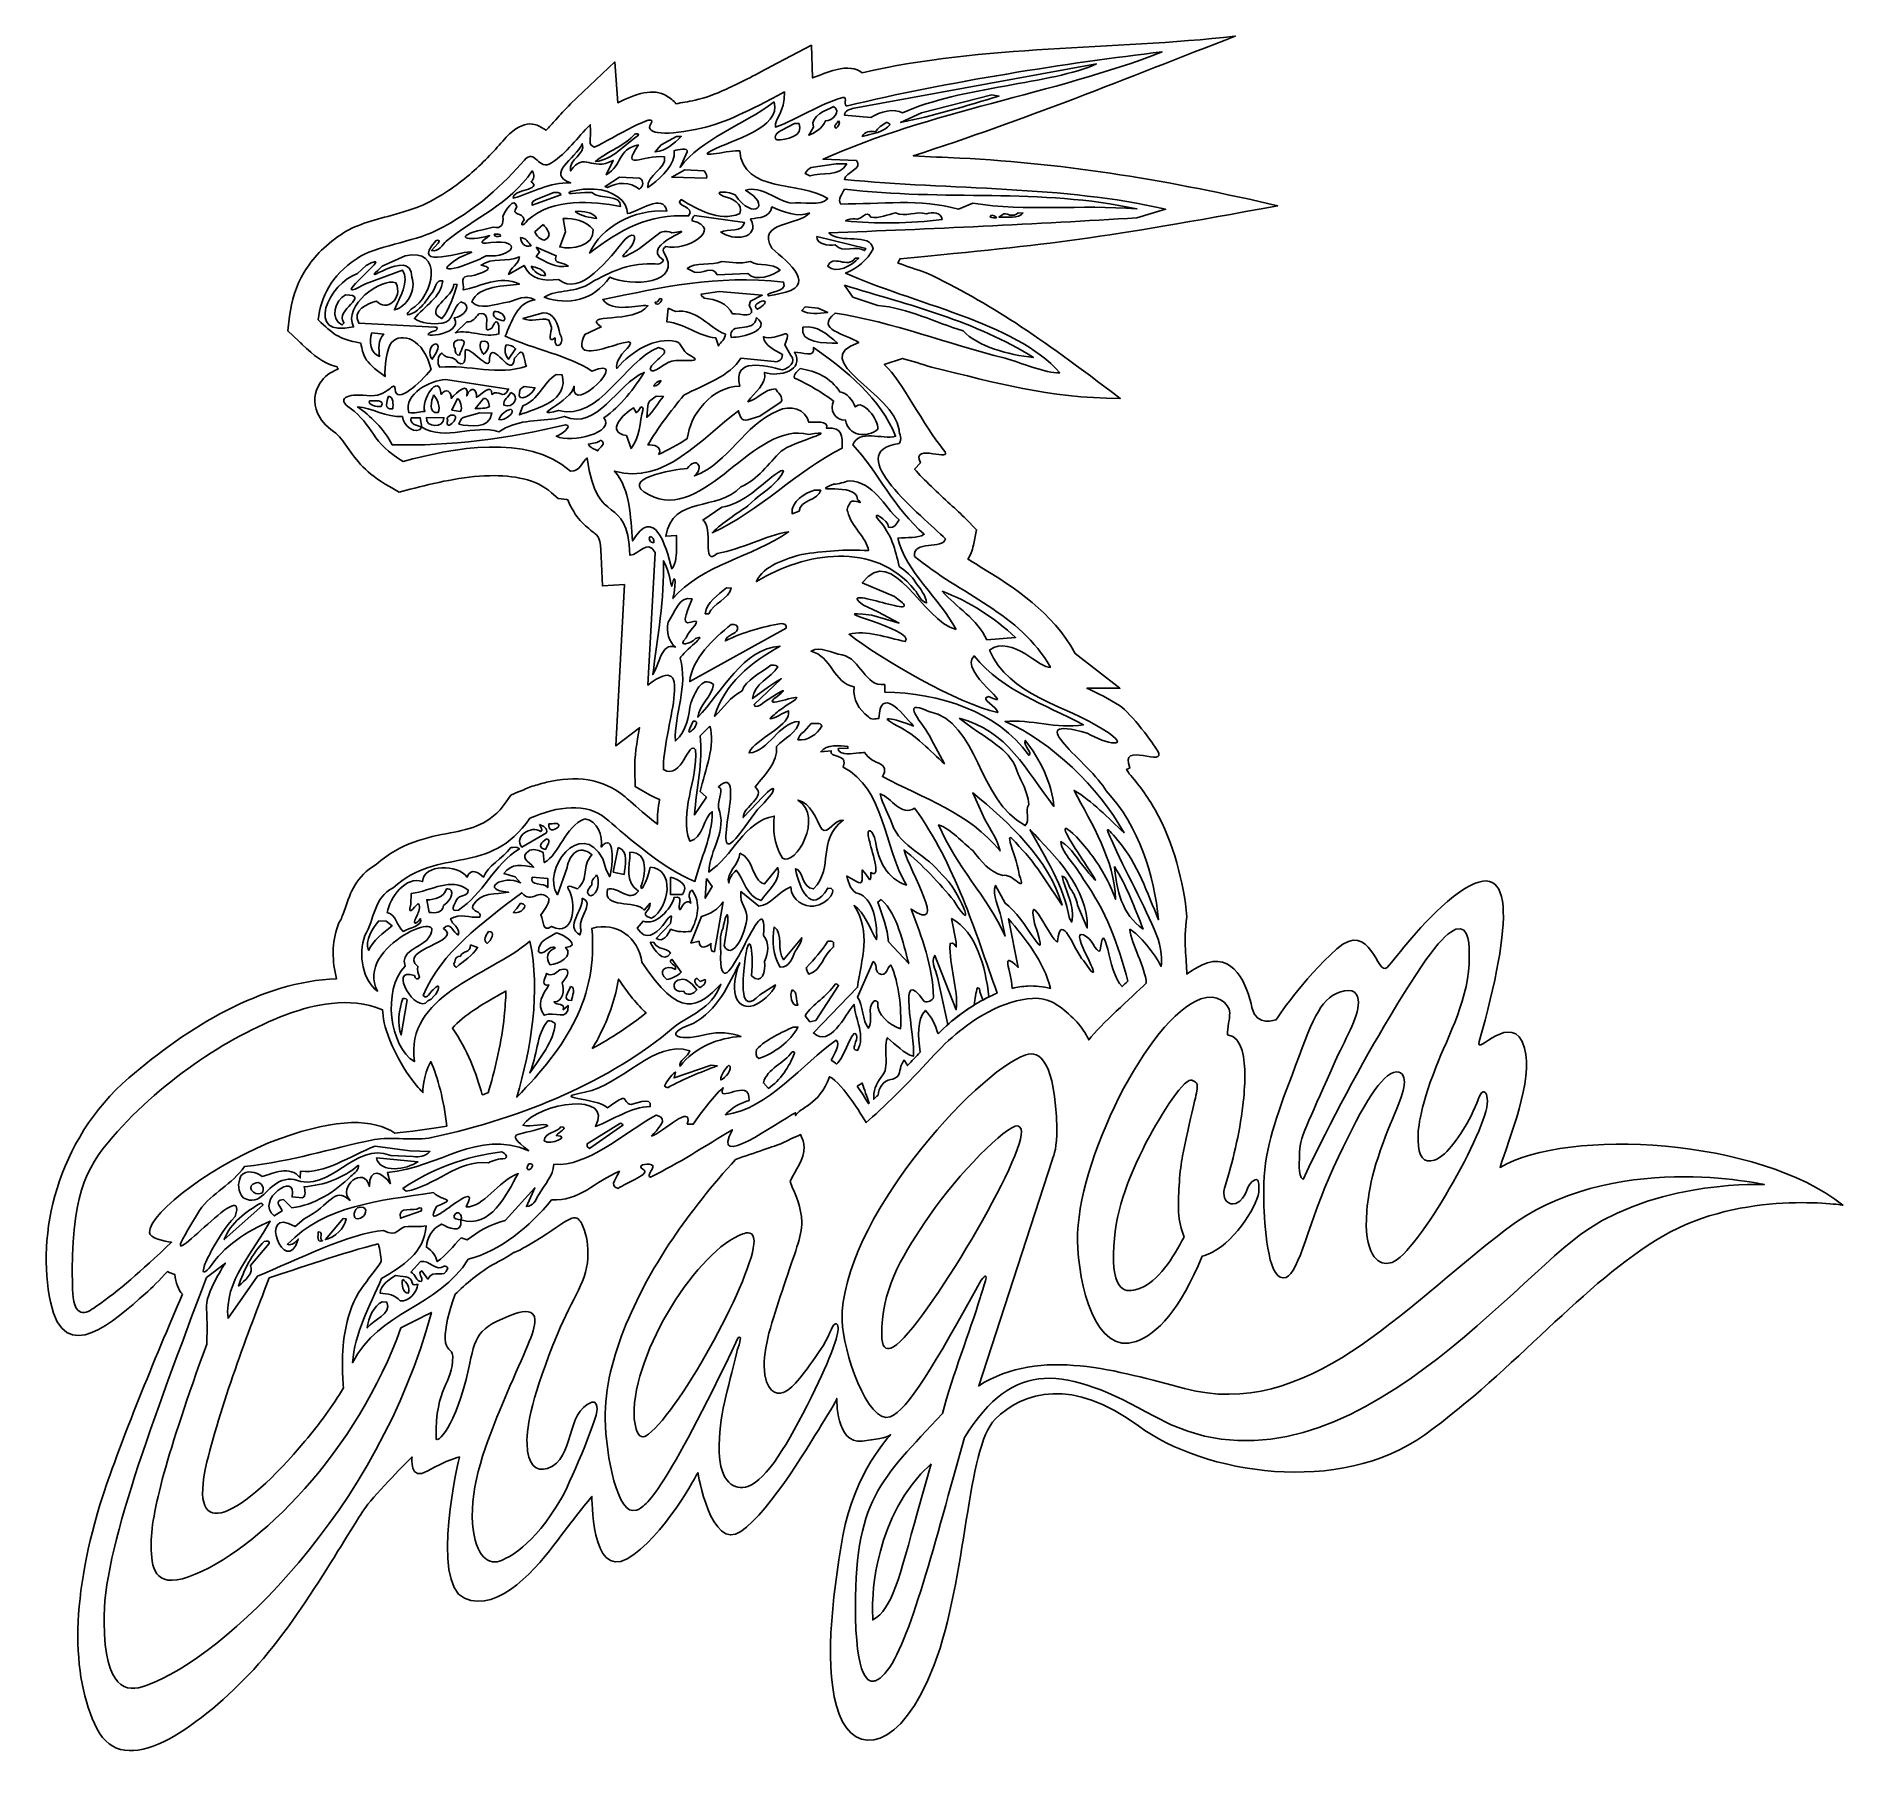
# Model space of a CAD drawing. Header units: centimetres. Extents: x -7.9 to 7.8, y -7.7 to 7.4.
import ezdxf

# ---------------------------------------------------------------- set-up
doc = ezdxf.new("R2010")
doc.units = ezdxf.units.CM
doc.header["$MEASUREMENT"] = 0
doc.layers.add('Ebene 1', color=7, linetype='Continuous')

msp = doc.modelspace()

# ---------------------------------------------------------------- linework, layer by layer
at = {"layer": 'Ebene 1', "color": 12}
for points, knots in [([(-6.61401, -3.48544), (-6.85277, -4.0417), (-7.15249, -4.76814), (-7.30489, -5.2355), (-7.30489, -5.2355), (-7.57921, -6.0864), (-7.58937, -6.79506), (-7.35569, -7.25734), (-7.35569, -7.25734), (-7.12201, -7.71962), (-6.48955, -7.2548), (-6.03743, -6.78744), (-6.03743, -6.78744), (-5.58531, -6.32262), (-5.12811, -5.45902), (-5.00365, -5.30916), (-5.00365, -5.30916), (-4.88173, -5.15676), (-4.62011, -4.89768), (-4.62011, -4.89768), (-4.62011, -4.89768), (-4.62011, -4.89768), (-4.64805, -5.11612), (-4.48295, -5.0196), (-4.48295, -5.0196), (-4.31785, -4.92308), (-4.20863, -4.89768), (-4.20863, -4.89768), (-4.20863, -4.89768), (-4.20863, -4.89768), (-4.46771, -5.98734), (-4.16545, -6.1245), (-4.16545, -6.1245), (-3.86319, -6.26166), (-3.52283, -5.84256), (-3.35773, -5.62412), (-3.35773, -5.62412), (-3.19517, -5.40314), (-3.05801, -5.24058), (-3.05801, -5.24058), (-3.05801, -5.24058), (-3.05801, -5.24058), (-3.06817, -5.9594), (-2.75321, -5.7816), (-2.75321, -5.7816), (-2.43825, -5.6038), (-2.13853, -5.03484), (-2.13853, -5.03484), (-2.13853, -5.03484), (-2.13853, -5.03484), (-2.02423, -5.72318), (-1.76515, -5.54538), (-1.76515, -5.54538), (-1.50353, -5.36758), (-1.13777, -4.73258), (-1.04125, -4.58018), (-1.04125, -4.58018), (-0.94473, -4.43032), (-0.93203, -4.38968), (-0.93203, -4.38968), (-0.93203, -4.38968), (-0.93203, -4.38968), (-0.94473, -4.78592), (-0.71105, -4.76052), (-0.71105, -4.76052), (-0.47737, -4.73258), (-0.46467, -4.70464), (-0.46467, -4.70464), (-0.46467, -4.70464), (-0.46467, -4.70464), (-0.78217, -5.03484), (-0.87869, -5.58348), (-0.87869, -5.58348), (-0.97521, -6.13212), (-1.04887, -6.76204), (-0.91171, -7.13288), (-0.91171, -7.13288), (-0.77455, -7.50118), (-0.37323, -7.458), (-0.08621, -6.70362), (-0.08621, -6.70362), (0.19826, -5.94924), (0.19572, -4.81894), (0.4421, -4.57002), (0.4421, -4.57002), (0.68848, -4.32364), (1.11774, -4.2068), (1.6867, -4.62844), (1.6867, -4.62844), (2.2582, -5.04754), (3.43422, -5.2355), (4.17336, -4.70464), (4.17336, -4.70464), (4.95568, -4.1433), (5.5475, -3.38384), (6.24092, -2.97998), (6.24092, -2.97998), (6.93434, -2.57612), (7.80302, -2.71074), (7.80302, -2.71074), (7.80302, -2.71074), (7.07404, -2.12908), (5.41542, -2.03764), (4.82614, -2.38308), (4.82614, -2.38308), (4.90488, -2.13162), (5.11824, -1.62362), (5.0395, -1.34676), (5.0395, -1.34676), (4.9379, -0.99878), (4.6077, -1.43058), (4.6458, -1.29088), (4.6458, -1.29088), (4.93282, -0.26726), (4.98362, 0.40583), (4.42228, -0.03104), (4.42228, -0.03104), (4.14034, -0.25456), (3.93206, -0.55682), (3.8457, -0.64572), (3.8457, -0.64572), (3.7568, -0.73208), (3.706, -0.22408), (3.40882, -0.4857), (3.40882, -0.4857), (3.1091, -0.74986), (2.88304, -1.10038), (2.88304, -1.10038), (2.88304, -1.10038), (2.88304, -1.10038), (2.70778, -1.16896), (2.67222, -0.9937), (2.67222, -0.9937), (2.63666, -0.81844), (2.51474, -0.4857), (2.23534, -0.62794), (2.23534, -0.62794), (2.19216, -0.64826), (2.14898, -0.67366), (2.1058, -0.70414), (2.1058, -0.70414), (2.10834, -0.56952), (2.07278, -0.42982), (2.10834, -0.2063), (2.10834, -0.2063), (2.07786, 0.09849), (1.99404, 0.42869), (1.83148, 0.72333), (1.83148, 0.72333), (1.79846, 0.77921), (1.7629, 0.83509), (1.72226, 0.89351), (1.72226, 0.89351), (1.68416, 0.94431), (1.64606, 0.99257), (1.60542, 1.03575), (1.60542, 1.03575), (1.5978, 1.04845), (1.59018, 1.06115), (1.58256, 1.07131), (1.58256, 1.07131), (1.59272, 1.07639), (1.60288, 1.08147), (1.61304, 1.08655), (1.61304, 1.08655), (1.50636, 1.33293), (1.94832, 1.07385), (1.8518, 1.23895), (1.8518, 1.23895), (1.82132, 1.28721), (1.62574, 1.56153), (1.5216, 1.62757), (1.5216, 1.62757), (1.43016, 1.68599), (1.33618, 1.73425), (1.23966, 1.77743), (1.23966, 1.77743), (1.23966, 1.77743), (1.52668, 1.77743), (1.52668, 1.77743), (1.52668, 1.77743), (1.52668, 1.77743), (1.13806, 2.07969), (1.13806, 2.07969), (1.13806, 2.07969), (0.93486, 2.44799), (0.62244, 2.64103), (0.30494, 2.83915), (0.30494, 2.83915), (0.27192, 2.85947), (0.2389, 2.87979), (0.20588, 2.90011), (0.20588, 2.90011), (0.2262, 2.93059), (0.24398, 2.97123), (0.25414, 3.02203), (0.25414, 3.02203), (0.25414, 3.02203), (0.28208, 3.15411), (0.28208, 3.15411), (0.28208, 3.15411), (0.28208, 3.15411), (0.1881, 3.24809), (0.1881, 3.24809), (0.1881, 3.24809), (0.14746, 3.28873), (0.10428, 3.33191), (0.05094, 3.37763), (0.05094, 3.37763), (-0.04811, 3.47161), (-0.18019, 3.59099), (-0.25639, 3.67989), (-0.25639, 3.67989), (-0.25639, 3.67989), (-0.20559, 3.73577), (-0.20559, 3.73577), (-0.20559, 3.73577), (-0.29703, 3.92373), (0.10428, 3.72053), (-0.00747, 3.85261), (-0.00747, 3.85261), (-0.17257, 4.04819), (-0.37577, 4.45967), (-0.51293, 4.58159), (-0.51293, 4.58159), (-0.51293, 4.58159), (-0.52055, 4.58921), (-0.52055, 4.58921), (-0.52055, 4.58921), (-0.52055, 4.58921), (-0.36307, 4.64255), (-0.36307, 4.64255), (-0.36307, 4.64255), (-0.27925, 4.61969), (-0.19289, 4.59429), (-0.10907, 4.56635), (-0.10907, 4.56635), (0.47258, 4.42919), (0.87898, 4.29965), (1.52922, 4.29457), (1.52922, 4.29457), (0.79516, 4.85083), (0.41162, 5.11499), (-0.15733, 5.38677), (-0.15733, 5.38677), (-0.24115, 5.41471), (-0.32243, 5.44265), (-0.40117, 5.47059), (-0.40117, 5.47059), (-0.40117, 5.47059), (-0.39609, 5.48075), (-0.39609, 5.48075), (-0.39609, 5.48075), (-0.39609, 5.48075), (-0.39609, 5.48329), (-0.39609, 5.48329), (-0.39609, 5.48329), (-0.39609, 5.48329), (-0.38339, 5.50869), (-0.38339, 5.50869), (-0.38339, 5.50869), (0.9628, 5.63569), (1.33872, 5.68141), (2.89574, 5.96843), (2.89574, 5.96843), (1.9661, 6.18433), (1.09488, 6.33419), (0.13476, 6.38245), (0.13476, 6.38245), (0.00014, 6.38753), (-0.13447, 6.39515), (-0.26909, 6.40277), (-0.26909, 6.40277), (0.7088, 6.71519), (1.57494, 7.07333), (2.52744, 7.44163), (2.52744, 7.44163), (1.44286, 7.31717), (0.35828, 7.36797), (-0.71105, 7.12413), (-0.71105, 7.12413), (-0.76439, 7.16477), (-0.83805, 7.17493), (-0.93965, 7.14953), (-0.93965, 7.14953), (-1.01331, 7.12921), (-1.07935, 7.10381), (-1.14285, 7.07841), (-1.14285, 7.07841), (-1.14285, 7.07841), (-1.15301, 7.36289), (-1.15301, 7.36289), (-1.15301, 7.36289), (-1.15301, 7.36289), (-1.50353, 7.17747), (-1.50353, 7.17747), (-1.50353, 7.17747), (-1.65593, 7.09619), (-1.78039, 7.03269), (-1.88961, 6.98189), (-1.88961, 6.98189), (-1.98867, 6.93617), (-2.07503, 6.90569), (-2.16139, 6.88537), (-2.16139, 6.88537), (-2.22489, 6.87267), (-2.28077, 6.86251), (-2.32903, 6.85489), (-2.32903, 6.85489), (-2.34935, 6.88029), (-2.37729, 6.90315), (-2.41031, 6.92347), (-2.41031, 6.92347), (-2.52207, 6.99205), (-2.67955, 6.94125), (-2.83449, 6.86251), (-2.83449, 6.86251), (-2.83449, 6.86251), (-2.85989, 7.21811), (-2.85989, 7.21811), (-2.85989, 7.21811), (-2.85989, 7.21811), (-3.24343, 6.85235), (-3.24343, 6.85235), (-3.24343, 6.85235), (-3.29423, 6.80409), (-3.33487, 6.75837), (-3.37297, 6.71519), (-3.37297, 6.71519), (-3.40091, 6.68471), (-3.42885, 6.65169), (-3.45679, 6.62375), (-3.45679, 6.62375), (-3.55839, 6.69995), (-3.66761, 6.72027), (-3.83271, 6.52977), (-3.83271, 6.52977), (-3.91399, 6.43579), (-4.00797, 6.33673), (-4.12227, 6.23767), (-4.12227, 6.23767), (-4.23403, 6.14369), (-4.36357, 6.05225), (-4.52105, 5.97605), (-4.52105, 5.97605), (-4.58963, 5.94303), (-4.69631, 5.91509), (-4.80045, 5.88461), (-4.80045, 5.88461), (-4.96047, 5.84143), (-5.11795, 5.80079), (-5.23987, 5.71697), (-5.23987, 5.71697), (-5.38465, 5.61791), (-5.48625, 5.50869), (-5.55737, 5.39185), (-5.55737, 5.39185), (-5.62849, 5.26993), (-5.66659, 5.14547), (-5.68437, 5.00831), (-5.68437, 5.00831), (-5.68437, 5.00831), (-5.69961, 4.88131), (-5.69961, 4.88131), (-5.69961, 4.88131), (-5.69961, 4.88131), (-5.60309, 4.79241), (-5.60309, 4.79241), (-5.60309, 4.79241), (-5.60309, 4.79241), (-5.57515, 4.76701), (-5.57515, 4.76701), (-5.57515, 4.76701), (-5.58277, 4.77209), (-5.61325, 4.80257), (-5.57515, 4.76447), (-5.57515, 4.76447), (-5.46339, 4.66287), (-5.40751, 4.60953), (-5.27035, 4.56889), (-5.27035, 4.56889), (-5.26781, 4.56127), (-5.26527, 4.55619), (-5.26273, 4.54857), (-5.26273, 4.54857), (-5.26273, 4.54857), (-5.26527, 4.54857), (-5.26527, 4.54857), (-5.26527, 4.54857), (-5.33131, 4.52317), (-5.38211, 4.48507), (-5.41767, 4.42919), (-5.41767, 4.42919), (-5.47101, 4.34791), (-5.47863, 4.26155), (-5.44053, 4.16757), (-5.44053, 4.16757), (-5.41767, 4.11169), (-5.37195, 4.05835), (-5.30083, 4.00755), (-5.30083, 4.00755), (-5.25257, 3.97199), (-5.21701, 3.92119), (-5.18145, 3.87039), (-5.18145, 3.87039), (-5.10271, 3.75863), (-5.02397, 3.64433), (-4.81569, 3.53003), (-4.81569, 3.53003), (-4.81569, 3.53003), (-4.73187, 3.48177), (-4.73187, 3.48177), (-4.73187, 3.48177), (-4.73187, 3.48177), (-4.63535, 3.50717), (-4.63535, 3.50717), (-4.63535, 3.50717), (-4.42961, 3.56051), (-4.18069, 3.61893), (-3.94701, 3.62401), (-3.94701, 3.62401), (-3.74127, 3.62909), (-3.54315, 3.59353), (-3.40853, 3.47669), (-3.40853, 3.47669), (-3.40853, 3.47669), (-3.35011, 3.42589), (-3.35011, 3.42589), (-3.35011, 3.42589), (-3.35011, 3.42589), (-3.27645, 3.41827), (-3.27645, 3.41827), (-3.27645, 3.41827), (-3.27645, 3.41827), (-3.26883, 3.41573), (-3.26883, 3.41573), (-3.26883, 3.41573), (-3.20279, 3.25571), (-3.11897, 3.18967), (-3.04023, 3.12871), (-3.04023, 3.12871), (-3.00975, 3.10585), (-2.98181, 3.08299), (-2.97673, 2.92297), (-2.97673, 2.92297), (-2.97673, 2.92297), (-2.96657, 2.66643), (-2.96657, 2.66643), (-2.96657, 2.66643), (-2.96657, 2.66643), (-2.77607, 2.67913), (-2.77607, 2.67913), (-2.77607, 2.67913), (-2.77607, 2.67913), (-2.82179, 1.81807), (-2.82179, 1.81807), (-2.82179, 1.81807), (-2.82179, 1.81807), (-2.84973, 1.27705), (-2.84973, 1.27705), (-2.84973, 1.27705), (-2.84973, 1.27705), (-2.64399, 1.43453), (-2.64399, 1.43453), (-2.64399, 1.43453), (-2.66939, 1.30753), (-2.68971, 1.18053), (-2.68717, 1.06877), (-2.68717, 1.06877), (-2.68717, 1.06877), (-2.68717, 1.06623), (-2.68717, 1.06623), (-2.68717, 1.06623), (-2.68717, 1.06623), (-2.68717, 1.06369), (-2.68717, 1.06369), (-2.68717, 1.06369), (-2.68717, 1.06369), (-2.68209, 0.92399), (-2.68209, 0.92399), (-2.68209, 0.92399), (-2.68209, 0.92399), (-2.55763, 0.85287), (-2.55763, 0.85287), (-2.55763, 0.85287), (-2.52715, 0.83763), (-2.49921, 0.82239), (-2.47127, 0.81223), (-2.47127, 0.81223), (-2.48397, 0.74111), (-2.49159, 0.66999), (-2.48905, 0.59633), (-2.48905, 0.59633), (-2.58557, 0.67253), (-2.66939, 0.74619), (-2.72273, 0.79445), (-2.72273, 0.79445), (-2.73289, 0.79953), (-2.74051, 0.80715), (-2.77099, 0.83509), (-2.77099, 0.83509), (-2.96403, 0.99765), (-3.20533, 1.02051), (-3.45171, 0.96209), (-3.45171, 0.96209), (-3.49235, 0.95193), (-3.53299, 0.93923), (-3.57617, 0.92653), (-3.57617, 0.92653), (-3.61427, 0.91129), (-3.65491, 0.89605), (-3.69555, 0.87827), (-3.69555, 0.87827), (-3.69555, 0.87827), (-3.69809, 0.87827), (-3.69809, 0.87827), (-3.69809, 0.87827), (-3.69809, 0.87827), (-3.76159, 0.85033), (-3.76159, 0.85033), (-3.76159, 0.85033), (-3.76159, 0.85033), (-3.80223, 0.79191), (-3.80223, 0.79191), (-3.80223, 0.79191), (-3.94193, 0.58871), (-4.11211, 0.55569), (-4.28737, 0.52267), (-4.28737, 0.52267), (-4.49565, 0.48203), (-4.70901, 0.44139), (-4.93253, 0.24835), (-4.93253, 0.24835), (-5.10779, 0.14421), (-5.15351, 0.00451), (-5.20177, -0.13518), (-5.20177, -0.13518), (-5.21701, -0.17582), (-5.22971, -0.21646), (-5.24495, -0.24186), (-5.24495, -0.24186), (-5.24495, -0.24186), (-5.25511, -0.25964), (-5.25511, -0.25964), (-5.25511, -0.25964), (-5.25511, -0.25964), (-5.26527, -0.28504), (-5.26527, -0.28504), (-5.26527, -0.28504), (-5.31607, -0.42474), (-5.31607, -0.59746), (-5.27543, -0.74478), (-5.27543, -0.74478), (-5.92567, -0.76764), (-6.57083, -1.16896), (-7.07883, -1.60584), (-7.07883, -1.60584), (-7.70875, -2.1494), (-7.88401, -2.97236), (-7.75955, -3.55148), (-7.75955, -3.55148), (-7.63763, -4.12806), (-7.20075, -3.70896), (-6.93659, -3.48036), (-6.93659, -3.48036), (-6.87817, -3.42956), (-6.81213, -3.36098), (-6.74355, -3.28732), (-6.74355, -3.28732), (-6.72323, -3.29748), (-6.70037, -3.30764), (-6.68005, -3.31272), (-6.68005, -3.31272), (-6.66989, -3.38638), (-6.64957, -3.4448), (-6.61401, -3.48544)], [0, 0, 0, 0, 0.00694444, 0.00694444, 0.00694444, 0.00694444, 0.01388889, 0.01388889, 0.01388889, 0.01388889, 0.02083333, 0.02083333, 0.02083333, 0.02083333, 0.02777778, 0.02777778, 0.02777778, 0.02777778, 0.03472222, 0.03472222, 0.03472222, 0.03472222, 0.04166667, 0.04166667, 0.04166667, 0.04166667, 0.04861111, 0.04861111, 0.04861111, 0.04861111, 0.05555556, 0.05555556, 0.05555556, 0.05555556, 0.0625, 0.0625, 0.0625, 0.0625, 0.06944444, 0.06944444, 0.06944444, 0.06944444, 0.07638889, 0.07638889, 0.07638889, 0.07638889, 0.08333333, 0.08333333, 0.08333333, 0.08333333, 0.09027778, 0.09027778, 0.09027778, 0.09027778, 0.09722222, 0.09722222, 0.09722222, 0.09722222, 0.10416667, 0.10416667, 0.10416667, 0.10416667, 0.11111111, 0.11111111, 0.11111111, 0.11111111, 0.11805556, 0.11805556, 0.11805556, 0.11805556, 0.125, 0.125, 0.125, 0.125, 0.13194444, 0.13194444, 0.13194444, 0.13194444, 0.13888889, 0.13888889, 0.13888889, 0.13888889, 0.14583333, 0.14583333, 0.14583333, 0.14583333, 0.15277778, 0.15277778, 0.15277778, 0.15277778, 0.15972222, 0.15972222, 0.15972222, 0.15972222, 0.16666667, 0.16666667, 0.16666667, 0.16666667, 0.17361111, 0.17361111, 0.17361111, 0.17361111, 0.18055556, 0.18055556, 0.18055556, 0.18055556, 0.1875, 0.1875, 0.1875, 0.1875, 0.19444444, 0.19444444, 0.19444444, 0.19444444, 0.20138889, 0.20138889, 0.20138889, 0.20138889, 0.20833333, 0.20833333, 0.20833333, 0.20833333, 0.21527778, 0.21527778, 0.21527778, 0.21527778, 0.22222222, 0.22222222, 0.22222222, 0.22222222, 0.22916667, 0.22916667, 0.22916667, 0.22916667, 0.23611111, 0.23611111, 0.23611111, 0.23611111, 0.24305556, 0.24305556, 0.24305556, 0.24305556, 0.25, 0.25, 0.25, 0.25, 0.25694444, 0.25694444, 0.25694444, 0.25694444, 0.26388889, 0.26388889, 0.26388889, 0.26388889, 0.27083333, 0.27083333, 0.27083333, 0.27083333, 0.27777778, 0.27777778, 0.27777778, 0.27777778, 0.28472222, 0.28472222, 0.28472222, 0.28472222, 0.29166667, 0.29166667, 0.29166667, 0.29166667, 0.29861111, 0.29861111, 0.29861111, 0.29861111, 0.30555556, 0.30555556, 0.30555556, 0.30555556, 0.3125, 0.3125, 0.3125, 0.3125, 0.31944444, 0.31944444, 0.31944444, 0.31944444, 0.32638889, 0.32638889, 0.32638889, 0.32638889, 0.33333333, 0.33333333, 0.33333333, 0.33333333, 0.34027778, 0.34027778, 0.34027778, 0.34027778, 0.34722222, 0.34722222, 0.34722222, 0.34722222, 0.35416667, 0.35416667, 0.35416667, 0.35416667, 0.36111111, 0.36111111, 0.36111111, 0.36111111, 0.36805556, 0.36805556, 0.36805556, 0.36805556, 0.375, 0.375, 0.375, 0.375, 0.38194444, 0.38194444, 0.38194444, 0.38194444, 0.38888889, 0.38888889, 0.38888889, 0.38888889, 0.39583333, 0.39583333, 0.39583333, 0.39583333, 0.40277778, 0.40277778, 0.40277778, 0.40277778, 0.40972222, 0.40972222, 0.40972222, 0.40972222, 0.41666667, 0.41666667, 0.41666667, 0.41666667, 0.42361111, 0.42361111, 0.42361111, 0.42361111, 0.43055556, 0.43055556, 0.43055556, 0.43055556, 0.4375, 0.4375, 0.4375, 0.4375, 0.44444444, 0.44444444, 0.44444444, 0.44444444, 0.45138889, 0.45138889, 0.45138889, 0.45138889, 0.45833333, 0.45833333, 0.45833333, 0.45833333, 0.46527778, 0.46527778, 0.46527778, 0.46527778, 0.47222222, 0.47222222, 0.47222222, 0.47222222, 0.47916667, 0.47916667, 0.47916667, 0.47916667, 0.48611111, 0.48611111, 0.48611111, 0.48611111, 0.49305556, 0.49305556, 0.49305556, 0.49305556, 0.5, 0.5, 0.5, 0.5, 0.50694444, 0.50694444, 0.50694444, 0.50694444, 0.51388889, 0.51388889, 0.51388889, 0.51388889, 0.52083333, 0.52083333, 0.52083333, 0.52083333, 0.52777778, 0.52777778, 0.52777778, 0.52777778, 0.53472222, 0.53472222, 0.53472222, 0.53472222, 0.54166667, 0.54166667, 0.54166667, 0.54166667, 0.54861111, 0.54861111, 0.54861111, 0.54861111, 0.55555556, 0.55555556, 0.55555556, 0.55555556, 0.5625, 0.5625, 0.5625, 0.5625, 0.56944444, 0.56944444, 0.56944444, 0.56944444, 0.57638889, 0.57638889, 0.57638889, 0.57638889, 0.58333333, 0.58333333, 0.58333333, 0.58333333, 0.59027778, 0.59027778, 0.59027778, 0.59027778, 0.59722222, 0.59722222, 0.59722222, 0.59722222, 0.60416667, 0.60416667, 0.60416667, 0.60416667, 0.61111111, 0.61111111, 0.61111111, 0.61111111, 0.61805556, 0.61805556, 0.61805556, 0.61805556, 0.625, 0.625, 0.625, 0.625, 0.63194444, 0.63194444, 0.63194444, 0.63194444, 0.63888889, 0.63888889, 0.63888889, 0.63888889, 0.64583333, 0.64583333, 0.64583333, 0.64583333, 0.65277778, 0.65277778, 0.65277778, 0.65277778, 0.65972222, 0.65972222, 0.65972222, 0.65972222, 0.66666667, 0.66666667, 0.66666667, 0.66666667, 0.67361111, 0.67361111, 0.67361111, 0.67361111, 0.68055556, 0.68055556, 0.68055556, 0.68055556, 0.6875, 0.6875, 0.6875, 0.6875, 0.69444444, 0.69444444, 0.69444444, 0.69444444, 0.70138889, 0.70138889, 0.70138889, 0.70138889, 0.70833333, 0.70833333, 0.70833333, 0.70833333, 0.71527778, 0.71527778, 0.71527778, 0.71527778, 0.72222222, 0.72222222, 0.72222222, 0.72222222, 0.72916667, 0.72916667, 0.72916667, 0.72916667, 0.73611111, 0.73611111, 0.73611111, 0.73611111, 0.74305556, 0.74305556, 0.74305556, 0.74305556, 0.75, 0.75, 0.75, 0.75, 0.75694444, 0.75694444, 0.75694444, 0.75694444, 0.76388889, 0.76388889, 0.76388889, 0.76388889, 0.77083333, 0.77083333, 0.77083333, 0.77083333, 0.77777778, 0.77777778, 0.77777778, 0.77777778, 0.78472222, 0.78472222, 0.78472222, 0.78472222, 0.79166667, 0.79166667, 0.79166667, 0.79166667, 0.79861111, 0.79861111, 0.79861111, 0.79861111, 0.80555556, 0.80555556, 0.80555556, 0.80555556, 0.8125, 0.8125, 0.8125, 0.8125, 0.81944444, 0.81944444, 0.81944444, 0.81944444, 0.82638889, 0.82638889, 0.82638889, 0.82638889, 0.83333333, 0.83333333, 0.83333333, 0.83333333, 0.84027778, 0.84027778, 0.84027778, 0.84027778, 0.84722222, 0.84722222, 0.84722222, 0.84722222, 0.85416667, 0.85416667, 0.85416667, 0.85416667, 0.86111111, 0.86111111, 0.86111111, 0.86111111, 0.86805556, 0.86805556, 0.86805556, 0.86805556, 0.875, 0.875, 0.875, 0.875, 0.88194444, 0.88194444, 0.88194444, 0.88194444, 0.88888889, 0.88888889, 0.88888889, 0.88888889, 0.89583333, 0.89583333, 0.89583333, 0.89583333, 0.90277778, 0.90277778, 0.90277778, 0.90277778, 0.90972222, 0.90972222, 0.90972222, 0.90972222, 0.91666667, 0.91666667, 0.91666667, 0.91666667, 0.92361111, 0.92361111, 0.92361111, 0.92361111, 0.93055556, 0.93055556, 0.93055556, 0.93055556, 0.9375, 0.9375, 0.9375, 0.9375, 0.94444444, 0.94444444, 0.94444444, 0.94444444, 0.95138889, 0.95138889, 0.95138889, 0.95138889, 0.95833333, 0.95833333, 0.95833333, 0.95833333, 0.96527778, 0.96527778, 0.96527778, 0.96527778, 0.97222222, 0.97222222, 0.97222222, 0.97222222, 0.97916667, 0.97916667, 0.97916667, 0.97916667, 0.98611111, 0.98611111, 0.98611111, 0.98611111, 0.99305556, 0.99305556, 0.99305556, 0.99305556, 1, 1, 1, 1]), ([(-3.05547, -1.35184), (-3.02753, -1.30612), (-2.99959, -1.25786), (-2.97673, -1.20706), (-2.97673, -1.20706), (-2.90561, -1.06228), (-2.85481, -0.90988), (-2.82687, -0.74732), (-2.82687, -0.74732), (-2.74305, -0.87432), (-2.66431, -0.97084), (-2.58811, -1.04196), (-2.58811, -1.04196), (-2.73035, -1.15626), (-2.88783, -1.25786), (-3.05547, -1.35184)], [0, 0, 0, 0, 0.25, 0.25, 0.25, 0.25, 0.5, 0.5, 0.5, 0.5, 0.75, 0.75, 0.75, 0.75, 1, 1, 1, 1]), ([(-4.01051, -1.75316), (-4.06385, -1.57028), (-4.13751, -1.35692), (-4.26959, -1.17404), (-4.26959, -1.17404), (-4.17307, -1.05974), (-4.01051, -0.9683), (-3.84795, -0.87686), (-3.84795, -0.87686), (-3.84795, -0.87686), (-3.80477, -0.85146), (-3.80477, -0.85146), (-3.80477, -0.85146), (-3.80731, -0.92512), (-3.81239, -0.99878), (-3.82001, -1.07244), (-3.82001, -1.07244), (-3.84287, -1.28834), (-3.89113, -1.50424), (-3.94955, -1.70236), (-3.94955, -1.70236), (-3.94955, -1.70236), (-3.95971, -1.73538), (-3.95971, -1.73538), (-3.95971, -1.73538), (-3.97495, -1.74046), (-3.99273, -1.74808), (-4.01051, -1.75316)], [0, 0, 0, 0, 0.14285714, 0.14285714, 0.14285714, 0.14285714, 0.28571429, 0.28571429, 0.28571429, 0.28571429, 0.42857143, 0.42857143, 0.42857143, 0.42857143, 0.57142857, 0.57142857, 0.57142857, 0.57142857, 0.71428571, 0.71428571, 0.71428571, 0.71428571, 0.85714286, 0.85714286, 0.85714286, 0.85714286, 1, 1, 1, 1])]:
    msp.add_open_spline(points, degree=3, knots=knots, dxfattribs=at)
at = {"layer": 'Ebene 1'}
for points, knots in [([(1.47588, 0.40837), (1.59526, 0.14421), (1.77814, -0.17836), (1.85688, -0.40188), (1.85688, -0.40188), (1.90006, -0.51872), (1.88482, -0.6381), (1.88482, -0.6381), (1.88482, -0.6381), (1.83148, -0.53396), (1.69178, -0.35616), (1.61304, -0.31552), (1.61304, -0.31552), (1.6232, -0.44252), (1.74766, -0.64826), (1.75528, -0.78288), (1.75528, -0.78288), (1.61558, -0.91496), (1.36666, -1.13594), (1.2549, -1.27564), (1.2549, -1.27564), (1.24728, -1.2604), (1.23966, -1.24516), (1.23204, -1.23246), (1.23204, -1.23246), (1.20156, -1.17658), (1.166, -1.12832), (1.12028, -1.08768), (1.12028, -1.08768), (1.01106, -0.98608), (0.92216, -0.90734), (0.76722, -0.91496), (0.76722, -0.91496), (0.6453, -0.92258), (0.51576, -0.96322), (0.38114, -1.03434), (0.38114, -1.03434), (0.21858, -1.1207), (0.04586, -1.25786), (-0.11669, -1.4382), (-0.11669, -1.4382), (-0.30211, -1.6414), (-0.54087, -1.87762), (-0.67803, -1.99446), (-0.67803, -1.99446), (-0.67803, -1.99446), (-0.87869, -1.64648), (-0.99553, -1.59568), (-0.99553, -1.59568), (-1.08697, -1.84968), (-1.25715, -1.85984), (-1.29017, -1.9335), (-1.29017, -1.9335), (-1.29017, -1.92588), (-1.29017, -1.91826), (-1.29017, -1.9081), (-1.29017, -1.9081), (-1.45527, -1.99446), (-2.03439, -2.42372), (-1.83881, -2.05542), (-1.83881, -2.05542), (-2.07503, -2.19766), (-2.30363, -2.34752), (-2.55001, -2.4669), (-2.55001, -2.4669), (-2.59827, -2.45928), (-2.49413, -2.37546), (-2.53985, -2.36022), (-2.53985, -2.36022), (-2.59065, -2.34244), (-2.67193, -2.37038), (-2.61605, -2.39832), (-2.61605, -2.39832), (-2.53223, -2.43642), (-2.76083, -2.51262), (-2.82941, -2.56596), (-2.82941, -2.56596), (-2.92339, -2.5431), (-2.82941, -2.45928), (-2.81925, -2.4161), (-2.81925, -2.4161), (-3.02753, -2.50246), (-3.17231, -2.6828), (-3.40853, -2.66502), (-3.40853, -2.66502), (-3.59649, -2.89616), (-3.85303, -3.10698), (-4.13243, -3.18064), (-4.13243, -3.18064), (-4.38643, -3.5972), (-4.91221, -3.62768), (-5.13573, -4.0798), (-5.13573, -4.0798), (-5.12303, -3.82834), (-4.98333, -3.57688), (-4.88427, -3.34828), (-4.88427, -3.34828), (-4.70139, -3.23906), (-4.51343, -3.12476), (-4.49819, -2.89108), (-4.49819, -2.89108), (-4.55153, -2.8987), (-4.59725, -2.89616), (-4.65313, -2.89616), (-4.65313, -2.89616), (-4.74965, -2.89362), (-4.73949, -3.0003), (-4.86903, -2.93172), (-4.86903, -2.93172), (-5.15097, -2.9495), (-5.63357, -3.1908), (-5.96123, -3.32796), (-5.96123, -3.32796), (-5.96123, -3.32796), (-6.21777, -3.69372), (-6.21777, -3.69372), (-6.21777, -3.69372), (-6.25333, -3.37114), (-5.99171, -3.10952), (-5.85201, -2.85044), (-5.85201, -2.85044), (-6.04759, -2.93426), (-6.26095, -3.06888), (-6.38033, -3.25938), (-6.38033, -3.25938), (-6.49463, -3.37114), (-6.39049, -3.15524), (-6.36001, -3.10444), (-6.36001, -3.10444), (-6.30413, -2.99776), (-6.24063, -2.8987), (-6.15681, -2.8098), (-6.15681, -2.8098), (-6.02219, -2.40848), (-6.86801, -3.4194), (-6.56575, -2.92664), (-6.56575, -2.92664), (-6.56575, -2.92664), (-6.46669, -2.75646), (-6.46669, -2.75646), (-6.46669, -2.75646), (-6.35493, -2.60152), (-6.17967, -2.5304), (-6.07553, -2.37546), (-6.07553, -2.37546), (-5.63357, -2.3272), (-5.36941, -2.2256), (-4.94523, -2.14178), (-4.94523, -2.14178), (-4.81823, -2.11638), (-4.57947, -2.15194), (-4.44993, -2.124), (-4.44993, -2.124), (-3.63459, -1.9462), (-2.90053, -1.63378), (-2.34935, -1.16896), (-2.34935, -1.16896), (-2.20965, -1.05212), (-2.02169, -1.01656), (-1.94041, -0.79304), (-1.94041, -0.79304), (-2.12837, -0.99878), (-2.30363, -1.10038), (-2.62367, -0.6), (-2.62367, -0.6), (-2.65415, -0.39172), (-2.84211, -0.24186), (-3.05801, -0.3079), (-3.05801, -0.3079), (-3.00721, -0.90734), (-3.27391, -1.32898), (-3.71079, -1.77348), (-3.71079, -1.77348), (-3.58633, -1.34676), (-3.50251, -0.854), (-3.59649, -0.41966), (-3.59649, -0.41966), (-3.97749, -0.73208), (-4.67853, -0.88448), (-4.59979, -1.4636), (-4.59979, -1.4636), (-4.81315, -1.33914), (-4.88173, -0.8413), (-4.68107, -0.63556), (-4.68107, -0.63556), (-4.72425, -0.50856), (-4.56169, -0.47554), (-4.49311, -0.4095), (-4.49311, -0.4095), (-4.23911, -0.08946), (-5.13319, -0.46792), (-4.91983, -0.85146), (-4.91983, -0.85146), (-5.04683, -0.76764), (-5.09001, -0.53396), (-5.02905, -0.36886), (-5.02905, -0.36886), (-4.94523, -0.22662), (-4.95285, -0.03866), (-4.78521, 0.04515), (-4.78521, 0.04515), (-4.38135, 0.41091), (-3.95209, 0.13405), (-3.59649, 0.64967), (-3.59649, 0.64967), (-3.35773, 0.75381), (-3.10373, 0.78937), (-2.93355, 0.64459), (-2.93355, 0.64459), (-2.83957, 0.56585), (-2.44587, 0.20517), (-2.16393, 0.10103), (-2.16393, 0.10103), (-2.11313, 0.31185), (-2.01407, 0.47949), (-2.01407, 0.70555), (-2.01407, 0.70555), (-2.08519, 0.66999), (-2.09535, 0.46171), (-2.20965, 0.45155), (-2.20965, 0.45155), (-2.30363, 0.70301), (-2.13853, 0.97733), (-2.15885, 1.24403), (-2.15885, 1.24403), (-2.21981, 1.33547), (-2.27315, 0.97987), (-2.43825, 1.07131), (-2.43825, 1.07131), (-2.44841, 1.40659), (-2.13853, 2.14065), (-2.57287, 1.80537), (-2.57287, 1.80537), (-2.57287, 1.80537), (-2.50937, 2.95853), (-2.50937, 2.95853), (-2.50937, 2.95853), (-2.58303, 3.07791), (-2.64399, 2.93821), (-2.72781, 2.93313), (-2.72781, 2.93313), (-2.74813, 3.49193), (-3.01737, 3.14649), (-3.09865, 3.77641), (-3.09865, 3.77641), (-3.14183, 3.75101), (-3.16215, 3.65449), (-3.24343, 3.66465), (-3.24343, 3.66465), (-3.62697, 3.99485), (-4.26197, 3.86277), (-4.69631, 3.74847), (-4.69631, 3.74847), (-4.97317, 3.90341), (-4.95539, 4.06597), (-5.15859, 4.21075), (-5.15859, 4.21075), (-5.27797, 4.29457), (-5.19161, 4.33775), (-5.01127, 4.31997), (-5.01127, 4.31997), (-4.82331, 4.29711), (-4.77251, 4.46729), (-4.76743, 4.37585), (-4.76743, 4.37585), (-4.75981, 4.23361), (-4.54645, 4.43427), (-4.45501, 4.54603), (-4.45501, 4.54603), (-4.51851, 4.81527), (-4.71155, 4.87623), (-4.79791, 4.77971), (-4.79791, 4.77971), (-4.83855, 4.73653), (-4.86141, 4.55619), (-4.85379, 4.48507), (-4.85379, 4.48507), (-5.05191, 4.62731), (-5.04175, 4.67049), (-5.06461, 4.77463), (-5.06461, 4.77463), (-5.27543, 4.81781), (-5.30083, 4.85337), (-5.43545, 4.97783), (-5.43545, 4.97783), (-5.41005, 5.18357), (-5.32623, 5.35375), (-5.09763, 5.51123), (-5.09763, 5.51123), (-4.94269, 5.61791), (-4.61249, 5.65347), (-4.41183, 5.75253), (-4.41183, 5.75253), (-4.05623, 5.92779), (-3.82255, 6.16401), (-3.64475, 6.36467), (-3.64475, 6.36467), (-3.55077, 6.47389), (-3.52537, 6.26307), (-3.40853, 6.34181), (-3.40853, 6.34181), (-3.27391, 6.42817), (-3.18501, 6.56279), (-3.07325, 6.67201), (-3.07325, 6.67201), (-3.06055, 6.52215), (-3.09865, 6.50691), (-3.03769, 6.47643), (-3.03769, 6.47643), (-2.87259, 6.55517), (-2.47127, 6.80155), (-2.54747, 6.67963), (-2.54747, 6.67963), (-2.60589, 6.58311), (-2.39761, 6.57803), (-2.10805, 6.64153), (-2.10805, 6.64153), (-1.89723, 6.68979), (-1.70419, 6.78885), (-1.38669, 6.95649), (-1.38669, 6.95649), (-1.38161, 6.77615), (-1.47559, 6.72535), (-1.46543, 6.65169), (-1.46543, 6.65169), (-1.25969, 6.72281), (-1.09713, 6.84981), (-0.87869, 6.90823), (-0.87869, 6.90823), (-0.83297, 6.91839), (-0.88377, 6.82695), (-0.83805, 6.83711), (-0.83805, 6.83711), (0.01538, 7.04285), (1.08218, 7.21049), (1.89244, 7.30447), (1.89244, 7.30447), (0.92978, 6.93109), (-0.11161, 6.79647), (-1.05141, 6.37229), (-1.05141, 6.37229), (-1.05141, 6.37229), (-0.76185, 6.36213), (-0.76185, 6.36213), (-0.76185, 6.36213), (-0.70089, 6.29101), (-0.85583, 6.26053), (-0.86599, 6.19703), (-0.86599, 6.19703), (0.06364, 6.10305), (1.03392, 6.14623), (1.92292, 5.93795), (1.92292, 5.93795), (1.92292, 5.93795), (1.674, 5.86429), (1.674, 5.86429), (1.674, 5.86429), (0.80786, 5.80841), (-0.13193, 5.76777), (-1.00061, 5.73221), (-1.00061, 5.73221), (-0.90663, 5.63315), (-0.63739, 5.73729), (-0.61707, 5.59505), (-0.61707, 5.59505), (-0.66787, 5.49599), (-0.75169, 5.42487), (-0.85583, 5.38423), (-0.85583, 5.38423), (-0.29703, 5.12515), (0.6199, 4.95751), (1.00344, 4.51809), (1.00344, 4.51809), (0.87898, 4.51301), (0.66816, 4.60445), (0.52846, 4.64509), (0.52846, 4.64509), (0.03062, 4.76701), (-0.44181, 4.95751), (-0.94727, 5.03625), (-0.94727, 5.03625), (-1.12507, 4.88639), (-0.85583, 4.86099), (-0.74153, 4.77971), (-0.74153, 4.77971), (-1.19619, 4.62477), (-0.43165, 4.34283), (-0.39101, 4.02279), (-0.39101, 4.02279), (-0.39101, 3.98469), (-0.36053, 3.93897), (-0.39101, 3.90341), (-0.39101, 3.90341), (-0.90663, 3.82975), (-0.18273, 3.27349), (0.0103, 3.07537), (0.0103, 3.07537), (-0.00747, 2.98139), (-0.27671, 3.06775), (-0.25639, 2.92297), (-0.25639, 2.92297), (0.13476, 2.59531), (0.66308, 2.42767), (0.92216, 1.96031), (0.92216, 1.96031), (0.83834, 1.93999), (0.58942, 2.24733), (0.39384, 2.11017), (0.39384, 2.11017), (0.55894, 1.71393), (1.05424, 1.63265), (1.38698, 1.41675), (1.38698, 1.41675), (1.65622, 1.24657), (1.39714, 1.29229), (1.2422, 1.38881), (1.2422, 1.38881), (0.63006, 1.55899), (1.27268, 1.12719), (1.4073, 0.88589), (1.4073, 0.88589), (1.69686, 0.57601), (1.82132, 0.15183), (1.86196, -0.2317), (1.86196, -0.2317), (1.7629, -0.0031), (1.68162, 0.25597), (1.5089, 0.45663), (1.5089, 0.45663), (1.38444, 0.60395), (1.40476, 0.56839), (1.47588, 0.40837)], [0, 0, 0, 0, 0.00925926, 0.00925926, 0.00925926, 0.00925926, 0.01851852, 0.01851852, 0.01851852, 0.01851852, 0.02777778, 0.02777778, 0.02777778, 0.02777778, 0.03703704, 0.03703704, 0.03703704, 0.03703704, 0.0462963, 0.0462963, 0.0462963, 0.0462963, 0.05555556, 0.05555556, 0.05555556, 0.05555556, 0.06481481, 0.06481481, 0.06481481, 0.06481481, 0.07407407, 0.07407407, 0.07407407, 0.07407407, 0.08333333, 0.08333333, 0.08333333, 0.08333333, 0.09259259, 0.09259259, 0.09259259, 0.09259259, 0.10185185, 0.10185185, 0.10185185, 0.10185185, 0.11111111, 0.11111111, 0.11111111, 0.11111111, 0.12037037, 0.12037037, 0.12037037, 0.12037037, 0.12962963, 0.12962963, 0.12962963, 0.12962963, 0.13888889, 0.13888889, 0.13888889, 0.13888889, 0.14814815, 0.14814815, 0.14814815, 0.14814815, 0.15740741, 0.15740741, 0.15740741, 0.15740741, 0.16666667, 0.16666667, 0.16666667, 0.16666667, 0.17592593, 0.17592593, 0.17592593, 0.17592593, 0.18518519, 0.18518519, 0.18518519, 0.18518519, 0.19444444, 0.19444444, 0.19444444, 0.19444444, 0.2037037, 0.2037037, 0.2037037, 0.2037037, 0.21296296, 0.21296296, 0.21296296, 0.21296296, 0.22222222, 0.22222222, 0.22222222, 0.22222222, 0.23148148, 0.23148148, 0.23148148, 0.23148148, 0.24074074, 0.24074074, 0.24074074, 0.24074074, 0.25, 0.25, 0.25, 0.25, 0.25925926, 0.25925926, 0.25925926, 0.25925926, 0.26851852, 0.26851852, 0.26851852, 0.26851852, 0.27777778, 0.27777778, 0.27777778, 0.27777778, 0.28703704, 0.28703704, 0.28703704, 0.28703704, 0.2962963, 0.2962963, 0.2962963, 0.2962963, 0.30555556, 0.30555556, 0.30555556, 0.30555556, 0.31481481, 0.31481481, 0.31481481, 0.31481481, 0.32407407, 0.32407407, 0.32407407, 0.32407407, 0.33333333, 0.33333333, 0.33333333, 0.33333333, 0.34259259, 0.34259259, 0.34259259, 0.34259259, 0.35185185, 0.35185185, 0.35185185, 0.35185185, 0.36111111, 0.36111111, 0.36111111, 0.36111111, 0.37037037, 0.37037037, 0.37037037, 0.37037037, 0.37962963, 0.37962963, 0.37962963, 0.37962963, 0.38888889, 0.38888889, 0.38888889, 0.38888889, 0.39814815, 0.39814815, 0.39814815, 0.39814815, 0.40740741, 0.40740741, 0.40740741, 0.40740741, 0.41666667, 0.41666667, 0.41666667, 0.41666667, 0.42592593, 0.42592593, 0.42592593, 0.42592593, 0.43518519, 0.43518519, 0.43518519, 0.43518519, 0.44444444, 0.44444444, 0.44444444, 0.44444444, 0.4537037, 0.4537037, 0.4537037, 0.4537037, 0.46296296, 0.46296296, 0.46296296, 0.46296296, 0.47222222, 0.47222222, 0.47222222, 0.47222222, 0.48148148, 0.48148148, 0.48148148, 0.48148148, 0.49074074, 0.49074074, 0.49074074, 0.49074074, 0.5, 0.5, 0.5, 0.5, 0.50925926, 0.50925926, 0.50925926, 0.50925926, 0.51851852, 0.51851852, 0.51851852, 0.51851852, 0.52777778, 0.52777778, 0.52777778, 0.52777778, 0.53703704, 0.53703704, 0.53703704, 0.53703704, 0.5462963, 0.5462963, 0.5462963, 0.5462963, 0.55555556, 0.55555556, 0.55555556, 0.55555556, 0.56481481, 0.56481481, 0.56481481, 0.56481481, 0.57407407, 0.57407407, 0.57407407, 0.57407407, 0.58333333, 0.58333333, 0.58333333, 0.58333333, 0.59259259, 0.59259259, 0.59259259, 0.59259259, 0.60185185, 0.60185185, 0.60185185, 0.60185185, 0.61111111, 0.61111111, 0.61111111, 0.61111111, 0.62037037, 0.62037037, 0.62037037, 0.62037037, 0.62962963, 0.62962963, 0.62962963, 0.62962963, 0.63888889, 0.63888889, 0.63888889, 0.63888889, 0.64814815, 0.64814815, 0.64814815, 0.64814815, 0.65740741, 0.65740741, 0.65740741, 0.65740741, 0.66666667, 0.66666667, 0.66666667, 0.66666667, 0.67592593, 0.67592593, 0.67592593, 0.67592593, 0.68518519, 0.68518519, 0.68518519, 0.68518519, 0.69444444, 0.69444444, 0.69444444, 0.69444444, 0.7037037, 0.7037037, 0.7037037, 0.7037037, 0.71296296, 0.71296296, 0.71296296, 0.71296296, 0.72222222, 0.72222222, 0.72222222, 0.72222222, 0.73148148, 0.73148148, 0.73148148, 0.73148148, 0.74074074, 0.74074074, 0.74074074, 0.74074074, 0.75, 0.75, 0.75, 0.75, 0.75925926, 0.75925926, 0.75925926, 0.75925926, 0.76851852, 0.76851852, 0.76851852, 0.76851852, 0.77777778, 0.77777778, 0.77777778, 0.77777778, 0.78703704, 0.78703704, 0.78703704, 0.78703704, 0.7962963, 0.7962963, 0.7962963, 0.7962963, 0.80555556, 0.80555556, 0.80555556, 0.80555556, 0.81481481, 0.81481481, 0.81481481, 0.81481481, 0.82407407, 0.82407407, 0.82407407, 0.82407407, 0.83333333, 0.83333333, 0.83333333, 0.83333333, 0.84259259, 0.84259259, 0.84259259, 0.84259259, 0.85185185, 0.85185185, 0.85185185, 0.85185185, 0.86111111, 0.86111111, 0.86111111, 0.86111111, 0.87037037, 0.87037037, 0.87037037, 0.87037037, 0.87962963, 0.87962963, 0.87962963, 0.87962963, 0.88888889, 0.88888889, 0.88888889, 0.88888889, 0.89814815, 0.89814815, 0.89814815, 0.89814815, 0.90740741, 0.90740741, 0.90740741, 0.90740741, 0.91666667, 0.91666667, 0.91666667, 0.91666667, 0.92592593, 0.92592593, 0.92592593, 0.92592593, 0.93518519, 0.93518519, 0.93518519, 0.93518519, 0.94444444, 0.94444444, 0.94444444, 0.94444444, 0.9537037, 0.9537037, 0.9537037, 0.9537037, 0.96296296, 0.96296296, 0.96296296, 0.96296296, 0.97222222, 0.97222222, 0.97222222, 0.97222222, 0.98148148, 0.98148148, 0.98148148, 0.98148148, 0.99074074, 0.99074074, 0.99074074, 0.99074074, 1, 1, 1, 1]), ([(-2.25029, 6.28085), (-2.25029, 6.28085), (-2.08519, 6.27069), (-2.08519, 6.27069), (-2.08519, 6.27069), (-2.06487, 6.24783), (-2.05471, 6.22751), (-2.06487, 6.20719), (-2.06487, 6.20719), (-2.06487, 6.20719), (-2.36459, 6.21735), (-2.36459, 6.21735), (-2.36459, 6.21735), (-2.36459, 6.21735), (-2.25029, 6.28085), (-2.25029, 6.28085)], [0, 0, 0, 0, 0.25, 0.25, 0.25, 0.25, 0.5, 0.5, 0.5, 0.5, 0.75, 0.75, 0.75, 0.75, 1, 1, 1, 1]), ([(-2.81925, 6.21735), (-2.81925, 6.21735), (-2.64399, 6.20719), (-2.64399, 6.20719), (-2.64399, 6.20719), (-2.60335, 6.18687), (-2.61351, 6.13607), (-2.64399, 6.11321), (-2.64399, 6.11321), (-2.72781, 6.17671), (-2.84211, 6.17671), (-2.92339, 6.12591), (-2.92339, 6.12591), (-2.92339, 6.12591), (-2.94371, 6.13607), (-2.94371, 6.13607), (-2.94371, 6.13607), (-2.94371, 6.13607), (-2.81925, 6.21735), (-2.81925, 6.21735)], [0, 0, 0, 0, 0.2, 0.2, 0.2, 0.2, 0.4, 0.4, 0.4, 0.4, 0.6, 0.6, 0.6, 0.6, 0.8, 0.8, 0.8, 0.8, 1, 1, 1, 1]), ([(-3.38821, 6.08273), (-3.36789, 6.08273), (-3.33741, 6.09289), (-3.32725, 6.06241), (-3.32725, 6.06241), (-3.32725, 6.06241), (-3.57617, 5.97351), (-3.57617, 5.97351), (-3.57617, 5.97351), (-3.58633, 5.99891), (-3.56347, 6.01415), (-3.54315, 6.02177), (-3.54315, 6.02177), (-3.54315, 6.02177), (-3.38821, 6.08273), (-3.38821, 6.08273)], [0, 0, 0, 0, 0.25, 0.25, 0.25, 0.25, 0.5, 0.5, 0.5, 0.5, 0.75, 0.75, 0.75, 0.75, 1, 1, 1, 1]), ([(-1.93025, 5.48329), (-1.83881, 5.47821), (-1.77531, 5.46297), (-1.68133, 5.48329), (-1.68133, 5.48329), (-1.61021, 5.43503), (-1.48575, 5.47821), (-1.42479, 5.40963), (-1.42479, 5.40963), (-1.48575, 5.36391), (-1.64069, 5.30549), (-1.70419, 5.37915), (-1.70419, 5.37915), (-1.70419, 5.37915), (-1.97089, 5.36899), (-1.97089, 5.36899), (-1.97089, 5.36899), (-2.01407, 5.45281), (-2.09535, 5.37407), (-2.16901, 5.39185), (-2.16901, 5.39185), (-2.16901, 5.39185), (-2.22997, 5.42233), (-2.22997, 5.42233), (-2.22997, 5.42233), (-2.16901, 5.48583), (-2.01407, 5.44265), (-1.93025, 5.48329)], [0, 0, 0, 0, 0.14285714, 0.14285714, 0.14285714, 0.14285714, 0.28571429, 0.28571429, 0.28571429, 0.28571429, 0.42857143, 0.42857143, 0.42857143, 0.42857143, 0.57142857, 0.57142857, 0.57142857, 0.57142857, 0.71428571, 0.71428571, 0.71428571, 0.71428571, 0.85714286, 0.85714286, 0.85714286, 0.85714286, 1, 1, 1, 1]), ([(-5.19923, 5.19373), (-4.97063, 5.19627), (-5.29829, 5.05403), (-5.21193, 4.95497), (-5.21193, 4.95497), (-5.20939, 4.94481), (-5.22209, 4.93719), (-5.22971, 4.93465), (-5.22971, 4.93465), (-5.33385, 4.98291), (-5.29067, 5.15055), (-5.19923, 5.19373)], [0, 0, 0, 0, 0.33333333, 0.33333333, 0.33333333, 0.33333333, 0.66666667, 0.66666667, 0.66666667, 0.66666667, 1, 1, 1, 1]), ([(-3.48219, 5.03879), (-3.38821, 5.04641), (-3.34757, 4.93211), (-3.33741, 4.85591), (-3.33741, 4.85591), (-3.27391, 4.78479), (-3.38821, 4.68573), (-3.37805, 4.82035), (-3.37805, 4.82035), (-3.45171, 4.76955), (-3.40853, 4.87623), (-3.40853, 4.91433), (-3.40853, 4.91433), (-3.40853, 4.91433), (-3.43139, 4.97529), (-3.43139, 4.97529), (-3.43139, 4.97529), (-3.50251, 5.00323), (-3.58633, 4.94989), (-3.65745, 4.99053), (-3.65745, 4.99053), (-3.65745, 4.99053), (-3.48219, 5.03879), (-3.48219, 5.03879)], [0, 0, 0, 0, 0.16666667, 0.16666667, 0.16666667, 0.16666667, 0.33333333, 0.33333333, 0.33333333, 0.33333333, 0.5, 0.5, 0.5, 0.5, 0.66666667, 0.66666667, 0.66666667, 0.66666667, 0.83333333, 0.83333333, 0.83333333, 0.83333333, 1, 1, 1, 1]), ([(-4.15529, 4.71875), (-4.16799, 4.67557), (-4.13751, 4.56127), (-4.22387, 4.60699), (-4.22387, 4.60699), (-4.25943, 4.67303), (-4.32039, 4.62985), (-4.36103, 4.68827), (-4.36103, 4.68827), (-4.39913, 4.66795), (-4.40421, 4.59937), (-4.37881, 4.56635), (-4.37881, 4.56635), (-4.13243, 4.59175), (-3.86573, 4.48761), (-3.62697, 4.57651), (-3.62697, 4.57651), (-3.64729, 4.60699), (-3.64729, 4.72891), (-3.68793, 4.69081), (-3.68793, 4.69081), (-3.68793, 4.69081), (-3.73111, 4.64509), (-3.73111, 4.64509), (-3.73111, 4.64509), (-3.75143, 4.44189), (-3.92669, 4.82289), (-3.94701, 4.64509), (-3.94701, 4.64509), (-3.93685, 4.50539), (-4.08163, 4.72129), (-4.15529, 4.71875)], [0, 0, 0, 0, 0.125, 0.125, 0.125, 0.125, 0.25, 0.25, 0.25, 0.25, 0.375, 0.375, 0.375, 0.375, 0.5, 0.5, 0.5, 0.5, 0.625, 0.625, 0.625, 0.625, 0.75, 0.75, 0.75, 0.75, 0.875, 0.875, 0.875, 0.875, 1, 1, 1, 1]), ([(-1.24953, 4.55365), (-1.11491, 4.53587), (-0.98029, 4.47237), (-0.90663, 4.35299), (-0.90663, 4.35299), (-0.84567, 4.34537), (-0.79233, 4.27933), (-0.77201, 4.22091), (-0.77201, 4.22091), (-0.71105, 4.29711), (-0.56627, 4.10661), (-0.57643, 4.02787), (-0.57643, 4.02787), (-0.66787, 3.94659), (-0.83551, 3.96945), (-0.85583, 4.10661), (-0.85583, 4.10661), (-0.94727, 4.10407), (-1.00061, 4.20059), (-0.95997, 4.27171), (-0.95997, 4.27171), (-1.06157, 4.34791), (-1.17587, 4.41649), (-1.30033, 4.47237), (-1.30033, 4.47237), (-1.31049, 4.50793), (-1.26985, 4.53587), (-1.24953, 4.55365)], [0, 0, 0, 0, 0.14285714, 0.14285714, 0.14285714, 0.14285714, 0.28571429, 0.28571429, 0.28571429, 0.28571429, 0.42857143, 0.42857143, 0.42857143, 0.42857143, 0.57142857, 0.57142857, 0.57142857, 0.57142857, 0.71428571, 0.71428571, 0.71428571, 0.71428571, 0.85714286, 0.85714286, 0.85714286, 0.85714286, 1, 1, 1, 1]), ([(-0.82535, 3.58083), (-0.60691, 3.56813), (-0.52563, 3.35731), (-0.39101, 3.24047), (-0.39101, 3.24047), (-0.41133, 3.20745), (-0.43165, 3.16681), (-0.48245, 3.17697), (-0.48245, 3.17697), (-0.48245, 3.24301), (-0.65009, 3.33191), (-0.56627, 3.23793), (-0.56627, 3.23793), (-0.46213, 3.12363), (-0.42149, 2.97631), (-0.39101, 2.83661), (-0.39101, 2.83661), (-0.33767, 2.79851), (-0.27671, 2.75279), (-0.24623, 2.69437), (-0.24623, 2.69437), (-0.20305, 2.64103), (-0.16241, 2.58261), (-0.15225, 2.51911), (-0.15225, 2.51911), (-0.20305, 2.52927), (-0.22337, 2.59531), (-0.25639, 2.63341), (-0.25639, 2.63341), (-0.60691, 3.06013), (-1.20635, 2.96107), (-1.63053, 2.70453), (-1.63053, 2.70453), (-1.56957, 2.84677), (-1.37145, 2.90011), (-1.23683, 2.94075), (-1.23683, 2.94075), (-1.05141, 2.96869), (-0.85583, 2.98647), (-0.65771, 2.97377), (-0.65771, 2.97377), (-0.66787, 3.08553), (-0.81519, 3.18713), (-0.83551, 3.31159), (-0.83551, 3.31159), (-0.85583, 3.33699), (-0.82535, 3.37001), (-0.81519, 3.39287), (-0.81519, 3.39287), (-0.78217, 3.43097), (-0.68057, 3.35477), (-0.75169, 3.41827), (-0.75169, 3.41827), (-0.76185, 3.57829), (-1.19619, 3.45637), (-0.95997, 3.55035), (-0.95997, 3.55035), (-0.91679, 3.55289), (-0.86599, 3.56559), (-0.82535, 3.58083)], [0, 0, 0, 0, 0.06666667, 0.06666667, 0.06666667, 0.06666667, 0.13333333, 0.13333333, 0.13333333, 0.13333333, 0.2, 0.2, 0.2, 0.2, 0.26666667, 0.26666667, 0.26666667, 0.26666667, 0.33333333, 0.33333333, 0.33333333, 0.33333333, 0.4, 0.4, 0.4, 0.4, 0.46666667, 0.46666667, 0.46666667, 0.46666667, 0.53333333, 0.53333333, 0.53333333, 0.53333333, 0.6, 0.6, 0.6, 0.6, 0.66666667, 0.66666667, 0.66666667, 0.66666667, 0.73333333, 0.73333333, 0.73333333, 0.73333333, 0.8, 0.8, 0.8, 0.8, 0.86666667, 0.86666667, 0.86666667, 0.86666667, 0.93333333, 0.93333333, 0.93333333, 0.93333333, 1, 1, 1, 1]), ([(-1.12507, 3.49701), (-1.12507, 3.49701), (-1.07173, 3.49701), (-1.07173, 3.49701), (-1.07173, 3.49701), (-1.09459, 3.41065), (-1.24953, 3.41319), (-1.25969, 3.31667), (-1.25969, 3.31667), (-1.25969, 3.31667), (-1.32065, 3.29381), (-1.32065, 3.29381), (-1.32065, 3.29381), (-1.33081, 3.40303), (-1.20635, 3.47415), (-1.12507, 3.49701)], [0, 0, 0, 0, 0.25, 0.25, 0.25, 0.25, 0.5, 0.5, 0.5, 0.5, 0.75, 0.75, 0.75, 0.75, 1, 1, 1, 1]), ([(-1.88961, 2.65119), (-1.88961, 2.65119), (-1.84897, 2.64865), (-1.84897, 2.64865), (-1.84897, 2.64865), (-1.86929, 2.54959), (-2.00391, 2.51911), (-2.04455, 2.42513), (-2.04455, 2.42513), (-2.04455, 2.42513), (-2.07503, 2.42513), (-2.07503, 2.42513), (-2.07503, 2.42513), (-2.06487, 2.52419), (-1.96073, 2.59023), (-1.88961, 2.65119)], [0, 0, 0, 0, 0.25, 0.25, 0.25, 0.25, 0.5, 0.5, 0.5, 0.5, 0.75, 0.75, 0.75, 0.75, 1, 1, 1, 1]), ([(-1.41463, 2.34131), (-1.39431, 2.33877), (-1.36129, 2.32861), (-1.37145, 2.30067), (-1.37145, 2.30067), (-1.37145, 2.30067), (-2.20965, 1.83585), (-2.20965, 1.83585), (-2.20965, 1.83585), (-2.18933, 2.03397), (-2.00391, 2.20669), (-1.84897, 2.33115), (-1.84897, 2.33115), (-1.81595, 2.33623), (-1.78547, 2.32353), (-1.79563, 2.28797), (-1.79563, 2.28797), (-1.80579, 2.24733), (-1.88961, 2.24479), (-1.89977, 2.18891), (-1.89977, 2.18891), (-1.74483, 2.26765), (-1.57973, 2.31083), (-1.41463, 2.34131)], [0, 0, 0, 0, 0.16666667, 0.16666667, 0.16666667, 0.16666667, 0.33333333, 0.33333333, 0.33333333, 0.33333333, 0.5, 0.5, 0.5, 0.5, 0.66666667, 0.66666667, 0.66666667, 0.66666667, 0.83333333, 0.83333333, 0.83333333, 0.83333333, 1, 1, 1, 1]), ([(0.12968, 1.51835), (0.45734, 1.26943), (0.56656, 1.25927), (0.64276, 1.03321), (0.64276, 1.03321), (0.66562, 0.96717), (0.72404, 0.89605), (0.7342, 0.76905), (0.7342, 0.76905), (0.69356, 0.71063), (0.75452, 0.63443), (0.70372, 0.58617), (0.70372, 0.58617), (0.2897, 0.79953), (0.29986, 1.49041), (-0.13193, 1.57677), (-0.13193, 1.57677), (-0.41133, 1.70123), (-0.17257, 1.46501), (-0.11161, 1.33547), (-0.11161, 1.33547), (-0.11161, 1.33547), (0.00268, 1.12211), (0.00268, 1.12211), (0.00268, 1.12211), (-0.12177, 1.23133), (-0.24623, 1.37357), (-0.40117, 1.44977), (-0.40117, 1.44977), (-0.63739, 1.56661), (-0.36053, 1.49295), (-0.26655, 1.44977), (-0.26655, 1.44977), (-0.37069, 1.57169), (-0.55611, 1.79775), (-0.56627, 1.51581), (-0.56627, 1.51581), (-0.59675, 1.51327), (-0.63739, 1.50057), (-0.65771, 1.53105), (-0.65771, 1.53105), (-0.74153, 1.59963), (-0.79233, 1.67075), (-0.78217, 1.79013), (-0.78217, 1.79013), (-0.95997, 1.82315), (-0.98029, 2.05683), (-1.15555, 2.10001), (-1.15555, 2.10001), (-1.07173, 2.15081), (-0.98029, 2.07715), (-0.88631, 2.06953), (-0.88631, 2.06953), (-0.72121, 2.03143), (-0.69073, 1.79013), (-0.51547, 1.81045), (-0.51547, 1.81045), (-0.51547, 1.81045), (-0.51547, 1.74441), (-0.51547, 1.74441), (-0.51547, 1.74441), (-0.04811, 1.73679), (0.46496, 1.57931), (0.7342, 1.19577), (0.7342, 1.19577), (0.77484, 1.21101), (0.6834, 1.27959), (0.70372, 1.32531), (0.70372, 1.32531), (0.82818, 1.17291), (0.93994, 0.94177), (0.95264, 0.75127), (0.95264, 0.75127), (0.7088, 1.06877), (0.55132, 1.40913), (0.12968, 1.51835)], [0, 0, 0, 0, 0.05263158, 0.05263158, 0.05263158, 0.05263158, 0.10526316, 0.10526316, 0.10526316, 0.10526316, 0.15789474, 0.15789474, 0.15789474, 0.15789474, 0.21052632, 0.21052632, 0.21052632, 0.21052632, 0.26315789, 0.26315789, 0.26315789, 0.26315789, 0.31578947, 0.31578947, 0.31578947, 0.31578947, 0.36842105, 0.36842105, 0.36842105, 0.36842105, 0.42105263, 0.42105263, 0.42105263, 0.42105263, 0.47368421, 0.47368421, 0.47368421, 0.47368421, 0.52631579, 0.52631579, 0.52631579, 0.52631579, 0.57894737, 0.57894737, 0.57894737, 0.57894737, 0.63157895, 0.63157895, 0.63157895, 0.63157895, 0.68421053, 0.68421053, 0.68421053, 0.68421053, 0.73684211, 0.73684211, 0.73684211, 0.73684211, 0.78947368, 0.78947368, 0.78947368, 0.78947368, 0.84210526, 0.84210526, 0.84210526, 0.84210526, 0.89473684, 0.89473684, 0.89473684, 0.89473684, 0.94736842, 0.94736842, 0.94736842, 0.94736842, 1, 1, 1, 1]), ([(-1.15555, 1.47263), (-1.12507, 1.46501), (-1.07173, 1.48787), (-1.06157, 1.44977), (-1.06157, 1.44977), (-1.10475, 1.37865), (-1.18603, 1.31769), (-1.26985, 1.33039), (-1.26985, 1.33039), (-1.25969, 1.35579), (-1.24953, 1.38373), (-1.21651, 1.40151), (-1.21651, 1.40151), (-1.21651, 1.40151), (-1.15555, 1.47263), (-1.15555, 1.47263)], [0, 0, 0, 0, 0.25, 0.25, 0.25, 0.25, 0.5, 0.5, 0.5, 0.5, 0.75, 0.75, 0.75, 0.75, 1, 1, 1, 1]), ([(0.74436, 0.55061), (0.9628, 0.32201), (1.25236, 0.03499), (1.2422, -0.30282), (1.2422, -0.30282), (1.2422, -0.30282), (1.15838, -0.1047), (1.15838, -0.1047), (1.15838, -0.1047), (1.14822, -0.05644), (1.1279, -0.00564), (1.09742, 0.03753), (1.09742, 0.03753), (1.07456, 0.07309), (1.0644, 0.13659), (1.02376, 0.14675), (1.02376, 0.14675), (1.05424, 0.01721), (1.13806, -0.11994), (1.10758, -0.25202), (1.10758, -0.25202), (1.10758, -0.25202), (1.08726, -0.22154), (1.08726, -0.22154), (1.08726, -0.22154), (1.04408, 0.05785), (0.87898, 0.30423), (0.74436, 0.55061)], [0, 0, 0, 0, 0.14285714, 0.14285714, 0.14285714, 0.14285714, 0.28571429, 0.28571429, 0.28571429, 0.28571429, 0.42857143, 0.42857143, 0.42857143, 0.42857143, 0.57142857, 0.57142857, 0.57142857, 0.57142857, 0.71428571, 0.71428571, 0.71428571, 0.71428571, 0.85714286, 0.85714286, 0.85714286, 0.85714286, 1, 1, 1, 1]), ([(-3.57617, 0.13659), (-3.57617, 0.13659), (-3.44155, 0.12643), (-3.44155, 0.12643), (-3.44155, 0.12643), (-3.44155, 0.12643), (-3.44155, 0.04769), (-3.44155, 0.04769), (-3.44155, 0.04769), (-3.47203, 0.09595), (-3.60665, 0.05277), (-3.57617, 0.13659)], [0, 0, 0, 0, 0.33333333, 0.33333333, 0.33333333, 0.33333333, 0.66666667, 0.66666667, 0.66666667, 0.66666667, 1, 1, 1, 1]), ([(-1.47559, -0.2952), (-1.39431, -0.35108), (-1.45527, -0.50094), (-1.39431, -0.57968), (-1.39431, -0.57968), (-1.39431, -0.57968), (-1.23683, -0.38918), (-1.23683, -0.38918), (-1.23683, -0.38918), (-1.23683, -0.42982), (-1.26985, -0.46792), (-1.29017, -0.50348), (-1.29017, -0.50348), (-1.32065, -0.55936), (-1.34097, -0.6508), (-1.42479, -0.64318), (-1.42479, -0.64318), (-1.48575, -0.54666), (-1.49591, -0.41204), (-1.47559, -0.2952)], [0, 0, 0, 0, 0.2, 0.2, 0.2, 0.2, 0.4, 0.4, 0.4, 0.4, 0.6, 0.6, 0.6, 0.6, 0.8, 0.8, 0.8, 0.8, 1, 1, 1, 1]), ([(0.06364, -0.22154), (0.27954, -0.33838), (0.35828, -0.6381), (0.38876, -0.90226), (0.38876, -0.90226), (0.37098, -0.90988), (0.35574, -0.9175), (0.3405, -0.92766), (0.3405, -0.92766), (0.3405, -0.92766), (0.33542, -0.92766), (0.33542, -0.92766), (0.33542, -0.92766), (0.33542, -0.92766), (0.31002, -0.85908), (0.31002, -0.85908), (0.31002, -0.85908), (0.31002, -0.84638), (0.31002, -0.82352), (0.2897, -0.82352), (0.2897, -0.82352), (0.27446, -0.86416), (0.26684, -0.9175), (0.25922, -0.97338), (0.25922, -0.97338), (0.18556, -1.0191), (0.10936, -1.07498), (0.03316, -1.14102), (0.03316, -1.14102), (0.03316, -1.14102), (-0.04811, -0.77018), (-0.04811, -0.77018), (-0.04811, -0.77018), (-0.05827, -0.69906), (-0.12177, -0.60254), (-0.08113, -0.54158), (-0.08113, -0.54158), (-0.08113, -0.54158), (0.10428, -1.01402), (0.10428, -1.01402), (0.10428, -1.01402), (0.1246, -0.8286), (0.04078, -0.63556), (0.05094, -0.43998), (0.05094, -0.43998), (0.08396, -0.42474), (0.09412, -0.45776), (0.10428, -0.46792), (0.10428, -0.46792), (0.10428, -0.46792), (0.10428, -0.42728), (0.10428, -0.42728), (0.10428, -0.42728), (0.10428, -0.42728), (0.06364, -0.22154), (0.06364, -0.22154)], [0, 0, 0, 0, 0.07142857, 0.07142857, 0.07142857, 0.07142857, 0.14285714, 0.14285714, 0.14285714, 0.14285714, 0.21428571, 0.21428571, 0.21428571, 0.21428571, 0.28571429, 0.28571429, 0.28571429, 0.28571429, 0.35714286, 0.35714286, 0.35714286, 0.35714286, 0.42857143, 0.42857143, 0.42857143, 0.42857143, 0.5, 0.5, 0.5, 0.5, 0.57142857, 0.57142857, 0.57142857, 0.57142857, 0.64285714, 0.64285714, 0.64285714, 0.64285714, 0.71428571, 0.71428571, 0.71428571, 0.71428571, 0.78571429, 0.78571429, 0.78571429, 0.78571429, 0.85714286, 0.85714286, 0.85714286, 0.85714286, 0.92857143, 0.92857143, 0.92857143, 0.92857143, 1, 1, 1, 1]), ([(-1.01077, -0.41966), (-0.99045, -0.41966), (-0.97013, -0.41458), (-0.95997, -0.42982), (-0.95997, -0.42982), (-0.95997, -0.42982), (-0.95997, -0.46792), (-0.95997, -0.46792), (-0.95997, -0.46792), (-1.05141, -0.53396), (-1.06157, -0.67366), (-1.17587, -0.70414), (-1.17587, -0.70414), (-1.18603, -0.6889), (-1.19619, -0.66858), (-1.19619, -0.64572), (-1.19619, -0.64572), (-1.12507, -0.5746), (-1.06157, -0.50094), (-1.01077, -0.41966)], [0, 0, 0, 0, 0.2, 0.2, 0.2, 0.2, 0.4, 0.4, 0.4, 0.4, 0.6, 0.6, 0.6, 0.6, 0.8, 0.8, 0.8, 0.8, 1, 1, 1, 1]), ([(-1.32065, -0.8413), (-1.26985, -0.85146), (-1.29017, -0.93528), (-1.26985, -0.97338), (-1.26985, -0.97338), (-1.33081, -0.98862), (-1.34097, -0.88194), (-1.32065, -0.8413)], [0, 0, 0, 0, 0.5, 0.5, 0.5, 0.5, 1, 1, 1, 1]), ([(-0.94727, -0.7905), (-0.93711, -0.78796), (-0.92695, -0.79558), (-0.91679, -0.8032), (-0.91679, -0.8032), (-0.91679, -0.8032), (-1.11491, -1.108), (-1.11491, -1.108), (-1.11491, -1.108), (-1.11491, -1.108), (-1.16571, -1.11816), (-1.16571, -1.11816), (-1.16571, -1.11816), (-1.16571, -1.11816), (-1.20635, -1.06736), (-1.20635, -1.06736), (-1.20635, -1.06736), (-1.14539, -0.95814), (-1.01077, -0.90226), (-0.94727, -0.7905)], [0, 0, 0, 0, 0.2, 0.2, 0.2, 0.2, 0.4, 0.4, 0.4, 0.4, 0.6, 0.6, 0.6, 0.6, 0.8, 0.8, 0.8, 0.8, 1, 1, 1, 1]), ([(-1.31049, -1.16388), (-1.31049, -1.16388), (-1.26985, -1.16388), (-1.26985, -1.16388), (-1.26985, -1.16388), (-1.33081, -1.28834), (-1.48575, -1.39756), (-1.61021, -1.4382), (-1.61021, -1.4382), (-1.64069, -1.42296), (-1.63053, -1.3874), (-1.63053, -1.35946), (-1.63053, -1.35946), (-1.53909, -1.26548), (-1.41463, -1.21468), (-1.31049, -1.16388)], [0, 0, 0, 0, 0.25, 0.25, 0.25, 0.25, 0.5, 0.5, 0.5, 0.5, 0.75, 0.75, 0.75, 0.75, 1, 1, 1, 1]), ([(-1.32065, -1.37978), (-1.31049, -1.37978), (-1.30033, -1.37724), (-1.30033, -1.38994), (-1.30033, -1.38994), (-1.34097, -1.50424), (-1.42479, -1.63124), (-1.52639, -1.69728), (-1.52639, -1.69728), (-1.52639, -1.69728), (-1.56957, -1.64902), (-1.56957, -1.64902), (-1.56957, -1.64902), (-1.53909, -1.52456), (-1.38415, -1.47884), (-1.32065, -1.37978)], [0, 0, 0, 0, 0.25, 0.25, 0.25, 0.25, 0.5, 0.5, 0.5, 0.5, 0.75, 0.75, 0.75, 0.75, 1, 1, 1, 1]), ([(-2.02423, -1.49408), (-2.02423, -1.49408), (-1.97089, -1.5017), (-1.97089, -1.5017), (-1.97089, -1.5017), (-2.11821, -1.55758), (-2.26045, -1.61346), (-2.39761, -1.68966), (-2.39761, -1.68966), (-2.40777, -1.6922), (-2.41793, -1.68458), (-2.42809, -1.67696), (-2.42809, -1.67696), (-2.40777, -1.63124), (-2.37475, -1.58806), (-2.33411, -1.55504), (-2.33411, -1.55504), (-2.33411, -1.55504), (-2.34427, -1.60584), (-2.34427, -1.60584), (-2.34427, -1.60584), (-2.34427, -1.60584), (-2.02423, -1.49408), (-2.02423, -1.49408)], [0, 0, 0, 0, 0.16666667, 0.16666667, 0.16666667, 0.16666667, 0.33333333, 0.33333333, 0.33333333, 0.33333333, 0.5, 0.5, 0.5, 0.5, 0.66666667, 0.66666667, 0.66666667, 0.66666667, 0.83333333, 0.83333333, 0.83333333, 0.83333333, 1, 1, 1, 1]), ([(-1.86929, -1.49408), (-1.82865, -1.52456), (-1.89977, -1.61346), (-1.94041, -1.62362), (-1.94041, -1.62362), (-1.94041, -1.57536), (-1.89977, -1.52456), (-1.86929, -1.49408)], [0, 0, 0, 0, 0.5, 0.5, 0.5, 0.5, 1, 1, 1, 1]), ([(-3.32725, -2.03002), (-3.25613, -2.0351), (-3.34757, -2.07828), (-3.36789, -2.10622), (-3.36789, -2.10622), (-3.23327, -2.1113), (-3.42123, -2.19512), (-3.47203, -2.15194), (-3.47203, -2.15194), (-3.47203, -2.07828), (-3.35773, -2.08082), (-3.32725, -2.03002)], [0, 0, 0, 0, 0.33333333, 0.33333333, 0.33333333, 0.33333333, 0.66666667, 0.66666667, 0.66666667, 0.66666667, 1, 1, 1, 1]), ([(-2.80909, -1.99954), (-2.79893, -2.00208), (-2.78877, -2.0097), (-2.78877, -2.01732), (-2.78877, -2.01732), (-2.78877, -2.01732), (-3.07833, -2.21798), (-3.07833, -2.21798), (-3.07833, -2.21798), (-3.07833, -2.21798), (-3.09865, -2.20274), (-3.09865, -2.20274), (-3.09865, -2.20274), (-3.09865, -2.20274), (-3.09865, -2.17734), (-3.09865, -2.17734), (-3.09865, -2.17734), (-3.09865, -2.17734), (-2.80909, -1.99954), (-2.80909, -1.99954)], [0, 0, 0, 0, 0.2, 0.2, 0.2, 0.2, 0.4, 0.4, 0.4, 0.4, 0.6, 0.6, 0.6, 0.6, 0.8, 0.8, 0.8, 0.8, 1, 1, 1, 1]), ([(-3.84287, -2.24846), (-3.82255, -2.25354), (-3.78191, -2.28402), (-3.81239, -2.30688), (-3.81239, -2.30688), (-3.86573, -2.30688), (-3.91653, -2.32212), (-3.95717, -2.34244), (-3.95717, -2.34244), (-4.22387, -2.31196), (-4.42707, -2.55326), (-4.67091, -2.58882), (-4.67091, -2.58882), (-4.67091, -2.58882), (-4.69885, -2.56596), (-4.69885, -2.56596), (-4.69885, -2.56596), (-4.46009, -2.40086), (-4.14259, -2.28148), (-3.84287, -2.24846)], [0, 0, 0, 0, 0.2, 0.2, 0.2, 0.2, 0.4, 0.4, 0.4, 0.4, 0.6, 0.6, 0.6, 0.6, 0.8, 0.8, 0.8, 0.8, 1, 1, 1, 1]), ([(-3.60665, -2.3526), (-3.55331, -2.3399), (-3.57617, -2.39832), (-3.60665, -2.4034), (-3.60665, -2.4034), (-3.63713, -2.39578), (-3.61681, -2.36784), (-3.60665, -2.3526)], [0, 0, 0, 0, 0.5, 0.5, 0.5, 0.5, 1, 1, 1, 1]), ([(-5.97393, -2.5177), (-5.92313, -2.49992), (-5.89519, -2.57866), (-5.92567, -2.6066), (-5.92567, -2.6066), (-5.99933, -2.63708), (-6.06791, -2.53802), (-5.97393, -2.5177)], [0, 0, 0, 0, 0.5, 0.5, 0.5, 0.5, 1, 1, 1, 1]), ([(-4.70139, -3.3559), (-4.66329, -3.37876), (-4.63789, -3.42956), (-4.65313, -3.47528), (-4.65313, -3.47528), (-4.69885, -3.48036), (-4.71409, -3.394), (-4.70139, -3.3559)], [0, 0, 0, 0, 0.5, 0.5, 0.5, 0.5, 1, 1, 1, 1])]:
    msp.add_open_spline(points, degree=3, knots=knots, dxfattribs=at)
at = {"layer": 'Ebene 1', "color": 7}
for points, knots in [([(1.32348, 7.20033), (0.93994, 7.02507), (0.14492, 7.00475), (-0.36053, 6.77615), (-0.36053, 6.77615), (-0.43165, 6.81679), (-0.55611, 6.78631), (-0.63739, 6.73551), (-0.63739, 6.73551), (-0.63739, 6.73551), (-0.86599, 6.75583), (-0.86599, 6.75583), (-0.86599, 6.75583), (-0.86599, 6.79647), (-0.81519, 6.80663), (-0.78217, 6.81679), (-0.78217, 6.81679), (-0.78217, 6.81679), (1.32348, 7.20033), (1.32348, 7.20033)], [0, 0, 0, 0, 0.2, 0.2, 0.2, 0.2, 0.4, 0.4, 0.4, 0.4, 0.6, 0.6, 0.6, 0.6, 0.8, 0.8, 0.8, 0.8, 1, 1, 1, 1]), ([(0.41416, 6.93109), (0.41416, 6.93109), (0.47512, 6.92093), (0.47512, 6.92093), (0.47512, 6.92093), (0.19572, 6.83711), (-0.10145, 6.74567), (-0.37831, 6.69233), (-0.37831, 6.69233), (-0.37831, 6.69233), (-0.19797, 6.77615), (-0.19797, 6.77615), (-0.19797, 6.77615), (-0.19797, 6.77615), (0.41416, 6.93109), (0.41416, 6.93109)], [0, 0, 0, 0, 0.25, 0.25, 0.25, 0.25, 0.5, 0.5, 0.5, 0.5, 0.75, 0.75, 0.75, 0.75, 1, 1, 1, 1]), ([(-1.47559, 6.87013), (-1.41463, 6.64153), (-1.83881, 6.53993), (-2.02423, 6.44595), (-2.02423, 6.44595), (-2.15885, 6.37229), (-1.84897, 6.45611), (-1.77531, 6.44595), (-1.77531, 6.44595), (-1.74483, 6.07257), (-1.24953, 6.18687), (-1.01077, 6.03193), (-1.01077, 6.03193), (-1.07173, 5.95573), (-1.22667, 6.00907), (-1.33081, 5.99129), (-1.33081, 5.99129), (-1.46543, 6.01415), (-1.57973, 6.14623), (-1.72451, 6.10305), (-1.72451, 6.10305), (-1.49591, 5.97605), (-1.65085, 5.82873), (-1.81595, 6.06241), (-1.81595, 6.06241), (-1.85913, 6.09289), (-2.02423, 6.10305), (-1.92009, 6.05225), (-1.92009, 6.05225), (-1.84897, 6.03447), (-1.73467, 5.98875), (-1.77531, 5.89985), (-1.77531, 5.89985), (-1.96073, 5.82619), (-2.13853, 5.93795), (-2.28331, 6.02177), (-2.28331, 6.02177), (-2.35443, 5.96335), (-2.14869, 5.96589), (-2.21981, 5.87953), (-2.21981, 5.87953), (-2.56271, 5.89985), (-2.81925, 5.76015), (-3.07833, 5.55695), (-3.07833, 5.55695), (-2.97673, 5.78555), (-2.69733, 5.94049), (-2.40777, 5.92271), (-2.40777, 5.92271), (-2.43825, 6.08273), (-2.65415, 5.91509), (-2.74813, 5.89985), (-2.74813, 5.89985), (-2.74813, 6.00907), (-2.87259, 6.10305), (-3.03769, 6.11321), (-3.03769, 6.11321), (-3.03769, 6.11321), (-3.13167, 6.11321), (-3.13167, 6.11321), (-3.13167, 6.11321), (-3.13167, 6.11321), (-3.24343, 6.09289), (-3.24343, 6.09289), (-3.24343, 6.09289), (-3.31709, 6.05225), (-3.10881, 6.09289), (-3.05801, 6.08273), (-3.05801, 6.08273), (-2.98435, 6.01923), (-2.80909, 6.07257), (-2.80909, 5.96335), (-2.80909, 5.96335), (-3.05801, 6.00653), (-3.38821, 6.04209), (-3.61681, 5.84397), (-3.61681, 5.84397), (-3.64729, 5.79317), (-3.69809, 5.78301), (-3.64729, 5.84651), (-3.64729, 5.84651), (-3.65745, 5.92271), (-3.77175, 5.87445), (-3.71079, 5.95827), (-3.71079, 5.95827), (-3.73111, 6.06241), (-3.81239, 5.91763), (-3.83271, 5.87445), (-3.83271, 5.87445), (-3.82255, 5.81349), (-3.84287, 5.76269), (-3.91653, 5.78301), (-3.91653, 5.78301), (-3.91653, 5.78301), (-4.00797, 5.76015), (-4.00797, 5.76015), (-4.00797, 5.76015), (-4.26705, 5.70427), (-4.15021, 5.64839), (-3.94701, 5.70935), (-3.94701, 5.70935), (-4.00797, 5.66617), (-4.06131, 5.62807), (-3.93685, 5.64839), (-3.93685, 5.64839), (-3.64729, 5.68141), (-3.74127, 5.51377), (-3.97749, 5.53409), (-3.97749, 5.53409), (-4.11211, 5.45535), (-4.50581, 5.32835), (-4.20863, 5.51885), (-4.20863, 5.51885), (-4.20863, 5.51885), (-4.10195, 5.56457), (-4.10195, 5.56457), (-4.10195, 5.56457), (-4.14513, 5.59251), (-4.65313, 5.39693), (-4.41437, 5.66363), (-4.41437, 5.66363), (-4.39405, 5.68141), (-4.37373, 5.66363), (-4.39405, 5.64331), (-4.39405, 5.64331), (-4.39405, 5.64331), (-4.44993, 5.57981), (-4.44993, 5.57981), (-4.44993, 5.57981), (-4.38643, 5.56711), (-4.35595, 5.63061), (-4.32293, 5.66109), (-4.32293, 5.66109), (-4.07401, 5.86683), (-3.78445, 5.97097), (-3.57617, 6.27069), (-3.57617, 6.27069), (-3.55331, 6.23767), (-3.56347, 6.19703), (-3.58633, 6.17671), (-3.58633, 6.17671), (-3.48219, 6.10305), (-3.75143, 6.11321), (-3.74127, 6.03447), (-3.74127, 6.03447), (-3.56347, 6.08273), (-3.43139, 6.17671), (-3.24343, 6.16655), (-3.24343, 6.16655), (-3.46187, 6.24783), (-3.20279, 6.37229), (-3.14183, 6.50691), (-3.14183, 6.50691), (-3.10881, 6.41547), (-3.26375, 6.37229), (-3.24343, 6.27069), (-3.24343, 6.27069), (-3.11897, 6.44595), (-3.06817, 6.26053), (-2.87259, 6.36213), (-2.87259, 6.36213), (-2.87259, 6.36213), (-2.93355, 6.23767), (-2.93355, 6.23767), (-2.93355, 6.23767), (-2.78877, 6.32149), (-2.84211, 6.45611), (-2.65415, 6.49675), (-2.65415, 6.49675), (-2.80909, 6.26053), (-2.62367, 6.41547), (-2.42809, 6.39261), (-2.42809, 6.39261), (-2.40777, 6.29101), (-2.58303, 6.23767), (-2.57287, 6.12591), (-2.57287, 6.12591), (-2.48905, 6.18687), (-2.36459, 6.29101), (-2.34427, 6.40277), (-2.34427, 6.40277), (-2.34427, 6.40277), (-2.34427, 6.44595), (-2.34427, 6.44595), (-2.34427, 6.44595), (-2.31379, 6.45611), (-2.21981, 6.47643), (-2.22997, 6.43579), (-2.22997, 6.43579), (-2.22997, 6.43579), (-2.29347, 6.30117), (-2.29347, 6.30117), (-2.29347, 6.30117), (-2.10805, 6.55009), (-1.75499, 6.66185), (-1.47559, 6.87013)], [0, 0, 0, 0, 0.02040816, 0.02040816, 0.02040816, 0.02040816, 0.04081633, 0.04081633, 0.04081633, 0.04081633, 0.06122449, 0.06122449, 0.06122449, 0.06122449, 0.08163265, 0.08163265, 0.08163265, 0.08163265, 0.10204082, 0.10204082, 0.10204082, 0.10204082, 0.12244898, 0.12244898, 0.12244898, 0.12244898, 0.14285714, 0.14285714, 0.14285714, 0.14285714, 0.16326531, 0.16326531, 0.16326531, 0.16326531, 0.18367347, 0.18367347, 0.18367347, 0.18367347, 0.20408163, 0.20408163, 0.20408163, 0.20408163, 0.2244898, 0.2244898, 0.2244898, 0.2244898, 0.24489796, 0.24489796, 0.24489796, 0.24489796, 0.26530612, 0.26530612, 0.26530612, 0.26530612, 0.28571429, 0.28571429, 0.28571429, 0.28571429, 0.30612245, 0.30612245, 0.30612245, 0.30612245, 0.32653061, 0.32653061, 0.32653061, 0.32653061, 0.34693878, 0.34693878, 0.34693878, 0.34693878, 0.36734694, 0.36734694, 0.36734694, 0.36734694, 0.3877551, 0.3877551, 0.3877551, 0.3877551, 0.40816327, 0.40816327, 0.40816327, 0.40816327, 0.42857143, 0.42857143, 0.42857143, 0.42857143, 0.44897959, 0.44897959, 0.44897959, 0.44897959, 0.46938776, 0.46938776, 0.46938776, 0.46938776, 0.48979592, 0.48979592, 0.48979592, 0.48979592, 0.51020408, 0.51020408, 0.51020408, 0.51020408, 0.53061224, 0.53061224, 0.53061224, 0.53061224, 0.55102041, 0.55102041, 0.55102041, 0.55102041, 0.57142857, 0.57142857, 0.57142857, 0.57142857, 0.59183673, 0.59183673, 0.59183673, 0.59183673, 0.6122449, 0.6122449, 0.6122449, 0.6122449, 0.63265306, 0.63265306, 0.63265306, 0.63265306, 0.65306122, 0.65306122, 0.65306122, 0.65306122, 0.67346939, 0.67346939, 0.67346939, 0.67346939, 0.69387755, 0.69387755, 0.69387755, 0.69387755, 0.71428571, 0.71428571, 0.71428571, 0.71428571, 0.73469388, 0.73469388, 0.73469388, 0.73469388, 0.75510204, 0.75510204, 0.75510204, 0.75510204, 0.7755102, 0.7755102, 0.7755102, 0.7755102, 0.79591837, 0.79591837, 0.79591837, 0.79591837, 0.81632653, 0.81632653, 0.81632653, 0.81632653, 0.83673469, 0.83673469, 0.83673469, 0.83673469, 0.85714286, 0.85714286, 0.85714286, 0.85714286, 0.87755102, 0.87755102, 0.87755102, 0.87755102, 0.89795918, 0.89795918, 0.89795918, 0.89795918, 0.91836735, 0.91836735, 0.91836735, 0.91836735, 0.93877551, 0.93877551, 0.93877551, 0.93877551, 0.95918367, 0.95918367, 0.95918367, 0.95918367, 0.97959184, 0.97959184, 0.97959184, 0.97959184, 1, 1, 1, 1]), ([(-0.95997, 6.82949), (-0.88631, 6.78631), (-0.97013, 6.70503), (-1.03109, 6.70503), (-1.03109, 6.70503), (-1.05141, 6.64153), (-1.12507, 6.60089), (-1.17587, 6.58057), (-1.17587, 6.58057), (-1.17587, 6.58057), (-1.13523, 6.65169), (-1.13523, 6.65169), (-1.13523, 6.65169), (-1.16571, 6.75583), (-1.02093, 6.79647), (-0.95997, 6.82949)], [0, 0, 0, 0, 0.25, 0.25, 0.25, 0.25, 0.5, 0.5, 0.5, 0.5, 0.75, 0.75, 0.75, 0.75, 1, 1, 1, 1]), ([(-2.68717, 6.59073), (-2.67447, 6.59073), (-2.65415, 6.60089), (-2.65415, 6.58057), (-2.65415, 6.58057), (-2.77861, 6.49675), (-2.87259, 6.37229), (-3.02753, 6.35197), (-3.02753, 6.35197), (-2.92339, 6.44595), (-2.76845, 6.48659), (-2.68717, 6.59073)], [0, 0, 0, 0, 0.33333333, 0.33333333, 0.33333333, 0.33333333, 0.66666667, 0.66666667, 0.66666667, 0.66666667, 1, 1, 1, 1]), ([(-1.30033, 6.68217), (-1.30033, 6.68217), (-1.25969, 6.68217), (-1.25969, 6.68217), (-1.25969, 6.68217), (-1.21651, 6.57041), (-1.37145, 6.53993), (-1.45527, 6.53993), (-1.45527, 6.53993), (-1.48575, 6.57041), (-1.44511, 6.61105), (-1.41463, 6.62121), (-1.41463, 6.62121), (-1.41463, 6.62121), (-1.30033, 6.68217), (-1.30033, 6.68217)], [0, 0, 0, 0, 0.25, 0.25, 0.25, 0.25, 0.5, 0.5, 0.5, 0.5, 0.75, 0.75, 0.75, 0.75, 1, 1, 1, 1]), ([(-0.91679, 6.70503), (-0.89647, 6.69233), (-0.92695, 6.65169), (-0.93711, 6.64153), (-0.93711, 6.64153), (-0.97013, 6.66185), (-0.92695, 6.68217), (-0.91679, 6.70503)], [0, 0, 0, 0, 0.5, 0.5, 0.5, 0.5, 1, 1, 1, 1]), ([(-0.50277, 6.69233), (-0.49261, 6.69233), (-0.47229, 6.68217), (-0.47229, 6.67201), (-0.47229, 6.67201), (-0.51547, 6.61105), (-0.62723, 6.59073), (-0.71105, 6.57041), (-0.71105, 6.57041), (-0.69073, 6.61105), (-0.63739, 6.62121), (-0.59675, 6.61105), (-0.59675, 6.61105), (-0.57643, 6.64153), (-0.53579, 6.67201), (-0.50277, 6.69233)], [0, 0, 0, 0, 0.25, 0.25, 0.25, 0.25, 0.5, 0.5, 0.5, 0.5, 0.75, 0.75, 0.75, 0.75, 1, 1, 1, 1]), ([(-2.32395, 6.57041), (-2.32395, 6.57041), (-2.28331, 6.57041), (-2.28331, 6.57041), (-2.28331, 6.57041), (-2.34427, 6.50691), (-2.41793, 6.44595), (-2.50937, 6.43579), (-2.50937, 6.43579), (-2.50937, 6.43579), (-2.45857, 6.49675), (-2.45857, 6.49675), (-2.45857, 6.49675), (-2.45857, 6.49675), (-2.32395, 6.57041), (-2.32395, 6.57041)], [0, 0, 0, 0, 0.25, 0.25, 0.25, 0.25, 0.5, 0.5, 0.5, 0.5, 0.75, 0.75, 0.75, 0.75, 1, 1, 1, 1]), ([(-0.93711, 6.33165), (-0.93711, 6.33165), (-0.84567, 6.33165), (-0.84567, 6.33165), (-0.84567, 6.33165), (-0.90663, 6.21735), (-1.06157, 6.26053), (-1.16571, 6.22751), (-1.16571, 6.22751), (-1.16571, 6.22751), (-1.20635, 6.24783), (-1.20635, 6.24783), (-1.20635, 6.24783), (-1.19619, 6.27069), (-1.17587, 6.29101), (-1.15555, 6.30117), (-1.15555, 6.30117), (-1.15555, 6.30117), (-0.93711, 6.33165), (-0.93711, 6.33165)], [0, 0, 0, 0, 0.2, 0.2, 0.2, 0.2, 0.4, 0.4, 0.4, 0.4, 0.6, 0.6, 0.6, 0.6, 0.8, 0.8, 0.8, 0.8, 1, 1, 1, 1]), ([(-0.86599, 6.11321), (-0.00747, 6.00653), (0.83834, 6.12591), (1.674, 5.94049), (1.674, 5.94049), (1.1787, 5.98113), (0.71388, 5.91509), (0.24906, 5.99129), (0.24906, 5.99129), (0.24906, 5.99129), (0.1246, 5.93795), (0.1246, 5.93795), (0.1246, 5.93795), (-0.20305, 6.03447), (-0.55611, 5.98113), (-0.89647, 5.98367), (-0.89647, 5.98367), (-0.92695, 6.02177), (-0.88631, 6.07257), (-0.86599, 6.11321)], [0, 0, 0, 0, 0.2, 0.2, 0.2, 0.2, 0.4, 0.4, 0.4, 0.4, 0.6, 0.6, 0.6, 0.6, 0.8, 0.8, 0.8, 0.8, 1, 1, 1, 1]), ([(-1.16571, 5.90747), (-1.26985, 5.79063), (-1.63053, 5.83381), (-1.49591, 5.60013), (-1.49591, 5.60013), (-1.35113, 5.47059), (-1.08189, 5.26739), (-1.43495, 5.20389), (-1.43495, 5.20389), (-1.43495, 5.20389), (-1.47559, 5.19373), (-1.47559, 5.19373), (-1.47559, 5.19373), (-1.47559, 5.19373), (-1.52639, 5.18611), (-1.52639, 5.18611), (-1.52639, 5.18611), (-1.56957, 5.22421), (-1.35113, 5.20643), (-1.39431, 5.30549), (-1.39431, 5.30549), (-1.99375, 5.36899), (-2.43825, 5.26231), (-2.96403, 5.15309), (-2.96403, 5.15309), (-2.87259, 5.03371), (-2.66431, 5.11245), (-2.57287, 5.09975), (-2.57287, 5.09975), (-2.68717, 4.93973), (-3.16215, 5.04387), (-2.97673, 4.91687), (-2.97673, 4.91687), (-2.97673, 4.91687), (-3.11897, 4.85083), (-3.11897, 4.85083), (-3.11897, 4.85083), (-3.30693, 4.47745), (-2.47889, 4.99053), (-2.79893, 4.68065), (-2.79893, 4.68065), (-2.81925, 4.64255), (-2.85227, 4.60191), (-2.84211, 4.55619), (-2.84211, 4.55619), (-2.71257, 4.70859), (-2.50429, 4.83051), (-2.32903, 4.78987), (-2.32903, 4.78987), (-2.28077, 4.77971), (-2.27061, 4.70097), (-2.21981, 4.67557), (-2.21981, 4.67557), (-2.05471, 4.59683), (-2.29347, 4.63747), (-2.36459, 4.61969), (-2.36459, 4.61969), (-2.42809, 4.60953), (-2.52969, 4.49015), (-2.55255, 4.55111), (-2.55255, 4.55111), (-2.53985, 4.61969), (-2.33411, 4.70605), (-2.47889, 4.73653), (-2.47889, 4.73653), (-2.78877, 4.61969), (-2.98435, 4.09391), (-3.34757, 4.19043), (-3.34757, 4.19043), (-3.62697, 4.12185), (-3.23327, 4.26663), (-3.21295, 4.40125), (-3.21295, 4.40125), (-3.24343, 4.12693), (-2.69733, 4.68065), (-3.05801, 4.53333), (-3.05801, 4.53333), (-3.26375, 4.66795), (-3.56347, 4.72129), (-3.81239, 4.83559), (-3.81239, 4.83559), (-3.75143, 4.96259), (-3.71079, 5.13277), (-3.55331, 5.15055), (-3.55331, 5.15055), (-3.63967, 5.20135), (-3.70825, 5.15055), (-3.77429, 5.13531), (-3.77429, 5.13531), (-3.91653, 5.10737), (-4.03083, 5.06419), (-4.10195, 5.13277), (-4.10195, 5.13277), (-4.04099, 5.28009), (-3.81239, 5.26993), (-3.68793, 5.28771), (-3.68793, 5.28771), (-3.85303, 5.37153), (-4.03083, 5.26485), (-4.17561, 5.23691), (-4.17561, 5.23691), (-4.16545, 5.30295), (-4.21879, 5.36137), (-4.10195, 5.35883), (-4.10195, 5.35883), (-4.04099, 5.37407), (-3.86573, 5.42741), (-4.02067, 5.45281), (-4.02067, 5.45281), (-3.92669, 5.52139), (-3.79207, 5.47567), (-3.68793, 5.52393), (-3.68793, 5.52393), (-3.68793, 5.45789), (-3.77175, 5.43249), (-3.78191, 5.37153), (-3.78191, 5.37153), (-3.78191, 5.37153), (-3.64729, 5.45027), (-3.64729, 5.45027), (-3.64729, 5.45027), (-3.59649, 5.32581), (-3.47203, 5.31311), (-3.34757, 5.32835), (-3.34757, 5.32835), (-3.16215, 5.16833), (-2.90307, 5.51631), (-2.76845, 5.67887), (-2.76845, 5.67887), (-2.66431, 5.76523), (-2.67447, 5.66871), (-2.72781, 5.60013), (-2.72781, 5.60013), (-2.86243, 5.47313), (-2.74813, 5.53409), (-2.64399, 5.59759), (-2.64399, 5.59759), (-2.64399, 5.59759), (-2.46873, 5.73221), (-2.46873, 5.73221), (-2.46873, 5.73221), (-2.43825, 5.74999), (-2.39761, 5.74999), (-2.36459, 5.73221), (-2.36459, 5.73221), (-2.06487, 5.78809), (-2.66431, 5.64331), (-2.43825, 5.49599), (-2.43825, 5.49599), (-2.44841, 5.47059), (-2.47889, 5.45789), (-2.50937, 5.46297), (-2.50937, 5.46297), (-2.50937, 5.46297), (-2.53985, 5.46297), (-2.53985, 5.46297), (-2.53985, 5.46297), (-2.75829, 5.46551), (-2.89291, 5.39693), (-3.06817, 5.30041), (-3.06817, 5.30041), (-3.19263, 5.20643), (-3.35773, 5.24961), (-3.47203, 5.17341), (-3.47203, 5.17341), (-3.26375, 5.10229), (-3.04785, 5.14039), (-2.90307, 5.34867), (-2.90307, 5.34867), (-2.72781, 5.26485), (-2.25029, 5.28263), (-2.43825, 5.56965), (-2.43825, 5.56965), (-2.44841, 5.58997), (-2.42809, 5.60267), (-2.41793, 5.61537), (-2.41793, 5.61537), (-2.24013, 5.56711), (-1.90993, 5.77031), (-2.18933, 5.83889), (-2.18933, 5.83889), (-2.18933, 5.85413), (-2.17917, 5.87191), (-2.16901, 5.88461), (-2.16901, 5.88461), (-2.16901, 5.88461), (-1.73467, 5.82365), (-1.73467, 5.82365), (-1.73467, 5.82365), (-1.74483, 5.73729), (-1.87945, 5.76777), (-1.94041, 5.73983), (-1.94041, 5.73983), (-1.83881, 5.66109), (-1.58989, 5.67633), (-1.68133, 5.85413), (-1.68133, 5.85413), (-1.60005, 5.86683), (-1.51623, 5.86175), (-1.49591, 5.95827), (-1.49591, 5.95827), (-1.40447, 5.91763), (-1.26985, 5.86175), (-1.16571, 5.90747)], [0, 0, 0, 0, 0.01960784, 0.01960784, 0.01960784, 0.01960784, 0.03921569, 0.03921569, 0.03921569, 0.03921569, 0.05882353, 0.05882353, 0.05882353, 0.05882353, 0.07843137, 0.07843137, 0.07843137, 0.07843137, 0.09803922, 0.09803922, 0.09803922, 0.09803922, 0.11764706, 0.11764706, 0.11764706, 0.11764706, 0.1372549, 0.1372549, 0.1372549, 0.1372549, 0.15686275, 0.15686275, 0.15686275, 0.15686275, 0.17647059, 0.17647059, 0.17647059, 0.17647059, 0.19607843, 0.19607843, 0.19607843, 0.19607843, 0.21568627, 0.21568627, 0.21568627, 0.21568627, 0.23529412, 0.23529412, 0.23529412, 0.23529412, 0.25490196, 0.25490196, 0.25490196, 0.25490196, 0.2745098, 0.2745098, 0.2745098, 0.2745098, 0.29411765, 0.29411765, 0.29411765, 0.29411765, 0.31372549, 0.31372549, 0.31372549, 0.31372549, 0.33333333, 0.33333333, 0.33333333, 0.33333333, 0.35294118, 0.35294118, 0.35294118, 0.35294118, 0.37254902, 0.37254902, 0.37254902, 0.37254902, 0.39215686, 0.39215686, 0.39215686, 0.39215686, 0.41176471, 0.41176471, 0.41176471, 0.41176471, 0.43137255, 0.43137255, 0.43137255, 0.43137255, 0.45098039, 0.45098039, 0.45098039, 0.45098039, 0.47058824, 0.47058824, 0.47058824, 0.47058824, 0.49019608, 0.49019608, 0.49019608, 0.49019608, 0.50980392, 0.50980392, 0.50980392, 0.50980392, 0.52941176, 0.52941176, 0.52941176, 0.52941176, 0.54901961, 0.54901961, 0.54901961, 0.54901961, 0.56862745, 0.56862745, 0.56862745, 0.56862745, 0.58823529, 0.58823529, 0.58823529, 0.58823529, 0.60784314, 0.60784314, 0.60784314, 0.60784314, 0.62745098, 0.62745098, 0.62745098, 0.62745098, 0.64705882, 0.64705882, 0.64705882, 0.64705882, 0.66666667, 0.66666667, 0.66666667, 0.66666667, 0.68627451, 0.68627451, 0.68627451, 0.68627451, 0.70588235, 0.70588235, 0.70588235, 0.70588235, 0.7254902, 0.7254902, 0.7254902, 0.7254902, 0.74509804, 0.74509804, 0.74509804, 0.74509804, 0.76470588, 0.76470588, 0.76470588, 0.76470588, 0.78431373, 0.78431373, 0.78431373, 0.78431373, 0.80392157, 0.80392157, 0.80392157, 0.80392157, 0.82352941, 0.82352941, 0.82352941, 0.82352941, 0.84313725, 0.84313725, 0.84313725, 0.84313725, 0.8627451, 0.8627451, 0.8627451, 0.8627451, 0.88235294, 0.88235294, 0.88235294, 0.88235294, 0.90196078, 0.90196078, 0.90196078, 0.90196078, 0.92156863, 0.92156863, 0.92156863, 0.92156863, 0.94117647, 0.94117647, 0.94117647, 0.94117647, 0.96078431, 0.96078431, 0.96078431, 0.96078431, 0.98039216, 0.98039216, 0.98039216, 0.98039216, 1, 1, 1, 1]), ([(-3.48219, 5.80587), (-3.45171, 5.77285), (-3.38821, 5.70427), (-3.47203, 5.66871), (-3.47203, 5.66871), (-3.50251, 5.67379), (-3.54315, 5.70681), (-3.55331, 5.74237), (-3.55331, 5.74237), (-3.55331, 5.74237), (-3.48219, 5.80587), (-3.48219, 5.80587)], [0, 0, 0, 0, 0.33333333, 0.33333333, 0.33333333, 0.33333333, 0.66666667, 0.66666667, 0.66666667, 0.66666667, 1, 1, 1, 1]), ([(-3.30693, 5.85667), (-3.21295, 5.86175), (-3.10881, 5.83635), (-3.04785, 5.76269), (-3.04785, 5.76269), (-3.03769, 5.61537), (-3.23327, 5.58743), (-3.33741, 5.61029), (-3.33741, 5.61029), (-3.33741, 5.61029), (-3.28661, 5.74237), (-3.28661, 5.74237), (-3.28661, 5.74237), (-3.28661, 5.74237), (-3.30693, 5.85667), (-3.30693, 5.85667)], [0, 0, 0, 0, 0.25, 0.25, 0.25, 0.25, 0.5, 0.5, 0.5, 0.5, 0.75, 0.75, 0.75, 0.75, 1, 1, 1, 1]), ([(-3.20279, 5.91763), (-3.13167, 5.92779), (-3.04785, 5.91001), (-3.01737, 5.85921), (-3.01737, 5.85921), (-3.07833, 5.86429), (-3.15199, 5.87953), (-3.20279, 5.91763)], [0, 0, 0, 0, 0.5, 0.5, 0.5, 0.5, 1, 1, 1, 1]), ([(-0.42149, 5.90747), (-0.33767, 5.86429), (-0.24623, 5.92779), (-0.15225, 5.89731), (-0.15225, 5.89731), (-0.10145, 5.91763), (-0.02779, 5.91255), (-0.01763, 5.84905), (-0.01763, 5.84905), (-0.28687, 5.81095), (-0.60691, 5.81349), (-0.85583, 5.83635), (-0.85583, 5.83635), (-0.83551, 5.84905), (-0.80503, 5.85921), (-0.77201, 5.85413), (-0.77201, 5.85413), (-0.73137, 5.82873), (-0.66787, 5.94557), (-0.63739, 5.86937), (-0.63739, 5.86937), (-0.56627, 5.85667), (-0.48245, 5.89223), (-0.42149, 5.90747)], [0, 0, 0, 0, 0.16666667, 0.16666667, 0.16666667, 0.16666667, 0.33333333, 0.33333333, 0.33333333, 0.33333333, 0.5, 0.5, 0.5, 0.5, 0.66666667, 0.66666667, 0.66666667, 0.66666667, 0.83333333, 0.83333333, 0.83333333, 0.83333333, 1, 1, 1, 1]), ([(0.41416, 5.88715), (0.41416, 5.88715), (0.43448, 5.87953), (0.43448, 5.87953), (0.43448, 5.87953), (0.50814, 5.85159), (0.3532, 5.85921), (0.41416, 5.88715)], [0, 0, 0, 0, 0.5, 0.5, 0.5, 0.5, 1, 1, 1, 1]), ([(0.64276, 5.90747), (0.64276, 5.90747), (0.6834, 5.90493), (0.6834, 5.90493), (0.6834, 5.90493), (0.65038, 5.85413), (0.53862, 5.87445), (0.47512, 5.86937), (0.47512, 5.86937), (0.47512, 5.86937), (0.5183, 5.89731), (0.5183, 5.89731), (0.5183, 5.89731), (0.53862, 5.89731), (0.55894, 5.89731), (0.5691, 5.88715), (0.5691, 5.88715), (0.58942, 5.88461), (0.63006, 5.88461), (0.64276, 5.90747)], [0, 0, 0, 0, 0.2, 0.2, 0.2, 0.2, 0.4, 0.4, 0.4, 0.4, 0.6, 0.6, 0.6, 0.6, 0.8, 0.8, 0.8, 0.8, 1, 1, 1, 1]), ([(-3.90637, 5.72205), (-3.89621, 5.71951), (-3.84287, 5.73221), (-3.85303, 5.70427), (-3.85303, 5.70427), (-3.87589, 5.69665), (-3.90637, 5.69919), (-3.90637, 5.72205)], [0, 0, 0, 0, 0.5, 0.5, 0.5, 0.5, 1, 1, 1, 1]), ([(-3.67777, 5.69157), (-3.63713, 5.69411), (-3.60665, 5.64585), (-3.58633, 5.62045), (-3.58633, 5.62045), (-3.63713, 5.60267), (-3.67777, 5.64585), (-3.67777, 5.69157)], [0, 0, 0, 0, 0.5, 0.5, 0.5, 0.5, 1, 1, 1, 1]), ([(-1.10475, 5.70173), (-1.10475, 5.70173), (-0.68057, 5.59759), (-0.68057, 5.59759), (-0.68057, 5.59759), (-0.68057, 5.59759), (-0.69073, 5.57981), (-0.69073, 5.57981), (-0.69073, 5.57981), (-0.76185, 5.62807), (-0.87615, 5.55187), (-0.94727, 5.62807), (-0.94727, 5.62807), (-1.00061, 5.62045), (-1.11491, 5.63315), (-1.10475, 5.70173)], [0, 0, 0, 0, 0.25, 0.25, 0.25, 0.25, 0.5, 0.5, 0.5, 0.5, 0.75, 0.75, 0.75, 0.75, 1, 1, 1, 1]), ([(-4.68107, 5.53409), (-4.34325, 5.61029), (-4.42961, 5.18357), (-4.62773, 5.06927), (-4.62773, 5.06927), (-4.72171, 4.97783), (-4.59725, 5.03371), (-4.55407, 5.07943), (-4.55407, 5.07943), (-4.51343, 5.11499), (-4.48295, 5.16071), (-4.45501, 5.20389), (-4.45501, 5.20389), (-4.41437, 5.23691), (-4.41945, 5.33089), (-4.35341, 5.31565), (-4.35341, 5.31565), (-4.36611, 5.17595), (-4.51597, 5.09467), (-4.59979, 4.98799), (-4.59979, 4.98799), (-4.54391, 4.95243), (-4.43977, 4.93211), (-4.35849, 4.94989), (-4.35849, 4.94989), (-4.25689, 4.95497), (-4.27467, 5.08705), (-4.19593, 5.13277), (-4.19593, 5.13277), (-4.08163, 5.10483), (-4.17815, 4.99815), (-4.25435, 4.99561), (-4.25435, 4.99561), (-4.15529, 4.83305), (-4.65567, 4.81019), (-4.41437, 4.88639), (-4.41437, 4.88639), (-4.39659, 4.89401), (-4.39913, 4.92195), (-4.42199, 4.91433), (-4.42199, 4.91433), (-4.42199, 4.91433), (-5.08239, 4.94989), (-5.08239, 4.94989), (-5.08239, 4.94989), (-5.14335, 5.05657), (-5.00873, 5.12261), (-4.92745, 5.14039), (-4.92745, 5.14039), (-4.84617, 5.04387), (-4.69631, 5.15563), (-4.75981, 5.30041), (-4.75981, 5.30041), (-4.88935, 5.34359), (-5.22463, 5.10229), (-5.12811, 4.91687), (-5.12811, 4.91687), (-5.56753, 4.81527), (-5.33893, 5.30295), (-5.09255, 5.37915), (-5.09255, 5.37915), (-5.09255, 5.37915), (-5.01889, 5.45027), (-5.01889, 5.45027), (-5.01889, 5.45027), (-4.72933, 5.60267), (-5.29067, 5.17595), (-5.11287, 5.24453), (-5.11287, 5.24453), (-5.11287, 5.24453), (-5.02397, 5.29025), (-5.02397, 5.29025), (-5.02397, 5.29025), (-5.02397, 5.29025), (-4.70393, 5.40963), (-4.70393, 5.40963), (-4.70393, 5.40963), (-4.63535, 5.31057), (-4.73441, 5.16833), (-4.77251, 5.06419), (-4.77251, 5.06419), (-4.66329, 5.08705), (-4.57947, 5.24707), (-4.62265, 5.34867), (-4.62265, 5.34867), (-4.62265, 5.63315), (-5.12811, 5.21405), (-4.87919, 5.44265), (-4.87919, 5.44265), (-4.87919, 5.44265), (-4.68107, 5.53409), (-4.68107, 5.53409)], [0, 0, 0, 0, 0.04347826, 0.04347826, 0.04347826, 0.04347826, 0.08695652, 0.08695652, 0.08695652, 0.08695652, 0.13043478, 0.13043478, 0.13043478, 0.13043478, 0.17391304, 0.17391304, 0.17391304, 0.17391304, 0.2173913, 0.2173913, 0.2173913, 0.2173913, 0.26086957, 0.26086957, 0.26086957, 0.26086957, 0.30434783, 0.30434783, 0.30434783, 0.30434783, 0.34782609, 0.34782609, 0.34782609, 0.34782609, 0.39130435, 0.39130435, 0.39130435, 0.39130435, 0.43478261, 0.43478261, 0.43478261, 0.43478261, 0.47826087, 0.47826087, 0.47826087, 0.47826087, 0.52173913, 0.52173913, 0.52173913, 0.52173913, 0.56521739, 0.56521739, 0.56521739, 0.56521739, 0.60869565, 0.60869565, 0.60869565, 0.60869565, 0.65217391, 0.65217391, 0.65217391, 0.65217391, 0.69565217, 0.69565217, 0.69565217, 0.69565217, 0.73913043, 0.73913043, 0.73913043, 0.73913043, 0.7826087, 0.7826087, 0.7826087, 0.7826087, 0.82608696, 0.82608696, 0.82608696, 0.82608696, 0.86956522, 0.86956522, 0.86956522, 0.86956522, 0.91304348, 0.91304348, 0.91304348, 0.91304348, 0.95652174, 0.95652174, 0.95652174, 0.95652174, 1, 1, 1, 1]), ([(-3.54315, 5.60775), (-3.54315, 5.60775), (-3.36789, 5.53409), (-3.36789, 5.53409), (-3.36789, 5.53409), (-3.39837, 5.45789), (-3.30693, 5.48075), (-3.26375, 5.44519), (-3.26375, 5.44519), (-3.36789, 5.42233), (-3.46187, 5.48329), (-3.54315, 5.52901), (-3.54315, 5.52901), (-3.54315, 5.52901), (-3.51267, 5.56457), (-3.51267, 5.56457), (-3.51267, 5.56457), (-3.51267, 5.56457), (-3.54315, 5.60775), (-3.54315, 5.60775)], [0, 0, 0, 0, 0.2, 0.2, 0.2, 0.2, 0.4, 0.4, 0.4, 0.4, 0.6, 0.6, 0.6, 0.6, 0.8, 0.8, 0.8, 0.8, 1, 1, 1, 1]), ([(-0.77201, 5.51377), (-0.77201, 5.51377), (-0.74153, 5.51377), (-0.74153, 5.51377), (-0.74153, 5.51377), (-0.80503, 5.44773), (-0.93711, 5.37153), (-1.01077, 5.44265), (-1.01077, 5.44265), (-0.97013, 5.55441), (-0.83551, 5.41471), (-0.77201, 5.51377)], [0, 0, 0, 0, 0.33333333, 0.33333333, 0.33333333, 0.33333333, 0.66666667, 0.66666667, 0.66666667, 0.66666667, 1, 1, 1, 1]), ([(-3.58633, 5.44265), (-3.54315, 5.43503), (-3.47203, 5.41471), (-3.46187, 5.36391), (-3.46187, 5.36391), (-3.51267, 5.35629), (-3.56347, 5.39947), (-3.58633, 5.44265)], [0, 0, 0, 0, 0.5, 0.5, 0.5, 0.5, 1, 1, 1, 1]), ([(-4.25689, 5.28771), (-4.25689, 5.28771), (-4.22895, 5.28517), (-4.22895, 5.28517), (-4.22895, 5.28517), (-4.25689, 5.18611), (-4.29245, 5.07181), (-4.36103, 4.98799), (-4.36103, 4.98799), (-4.52613, 5.06419), (-4.25689, 5.17341), (-4.25689, 5.28771)], [0, 0, 0, 0, 0.33333333, 0.33333333, 0.33333333, 0.33333333, 0.66666667, 0.66666667, 0.66666667, 0.66666667, 1, 1, 1, 1]), ([(-1.95311, 5.22421), (-1.95311, 5.22421), (-1.57973, 5.19119), (-1.57973, 5.19119), (-1.57973, 5.19119), (-1.57973, 5.19119), (-1.68133, 5.14039), (-1.68133, 5.14039), (-1.68133, 5.14039), (-1.68133, 5.14039), (-1.69403, 5.10229), (-1.69403, 5.10229), (-1.69403, 5.10229), (-1.61021, 4.98291), (-1.77531, 5.03117), (-1.83881, 5.03117), (-1.83881, 5.03117), (-1.87945, 5.12007), (-1.98359, 5.15563), (-2.08519, 5.16579), (-2.08519, 5.16579), (-2.08519, 5.17595), (-2.11821, 5.18611), (-2.10805, 5.20135), (-2.10805, 5.20135), (-2.10805, 5.20135), (-1.95311, 5.22421), (-1.95311, 5.22421)], [0, 0, 0, 0, 0.14285714, 0.14285714, 0.14285714, 0.14285714, 0.28571429, 0.28571429, 0.28571429, 0.28571429, 0.42857143, 0.42857143, 0.42857143, 0.42857143, 0.57142857, 0.57142857, 0.57142857, 0.57142857, 0.71428571, 0.71428571, 0.71428571, 0.71428571, 0.85714286, 0.85714286, 0.85714286, 0.85714286, 1, 1, 1, 1]), ([(-0.86599, 5.27755), (-0.30719, 5.10737), (0.27954, 4.96513), (0.77484, 4.65017), (0.77484, 4.65017), (0.55894, 4.67303), (0.2897, 4.74669), (0.16524, 4.88131), (0.16524, 4.88131), (-0.08113, 4.95497), (-0.30719, 5.07943), (-0.57643, 5.10229), (-0.57643, 5.10229), (-0.57643, 5.10229), (-0.79233, 5.17595), (-0.79233, 5.17595), (-0.79233, 5.17595), (-0.79233, 5.17595), (-0.86599, 5.27755), (-0.86599, 5.27755)], [0, 0, 0, 0, 0.2, 0.2, 0.2, 0.2, 0.4, 0.4, 0.4, 0.4, 0.6, 0.6, 0.6, 0.6, 0.8, 0.8, 0.8, 0.8, 1, 1, 1, 1]), ([(-4.04099, 5.02863), (-3.89621, 5.05911), (-4.04099, 4.82797), (-3.92669, 4.90671), (-3.92669, 4.90671), (-3.90637, 4.94735), (-3.88605, 4.99307), (-3.86573, 4.92449), (-3.86573, 4.92449), (-3.86573, 4.92449), (-3.86573, 4.85591), (-3.86573, 4.85591), (-3.86573, 4.85591), (-3.99019, 4.81781), (-4.12227, 4.89655), (-4.24419, 4.86607), (-4.24419, 4.86607), (-4.24419, 4.86607), (-4.14513, 4.96005), (-4.14513, 4.96005), (-4.14513, 4.96005), (-4.09179, 4.95497), (-4.07147, 4.99561), (-4.04099, 5.02863)], [0, 0, 0, 0, 0.16666667, 0.16666667, 0.16666667, 0.16666667, 0.33333333, 0.33333333, 0.33333333, 0.33333333, 0.5, 0.5, 0.5, 0.5, 0.66666667, 0.66666667, 0.66666667, 0.66666667, 0.83333333, 0.83333333, 0.83333333, 0.83333333, 1, 1, 1, 1]), ([(-3.90637, 5.04895), (-3.86573, 5.05911), (-3.79207, 5.01339), (-3.82255, 4.97021), (-3.82255, 4.97021), (-3.86573, 4.97529), (-3.93685, 5.00069), (-3.90637, 5.04895)], [0, 0, 0, 0, 0.5, 0.5, 0.5, 0.5, 1, 1, 1, 1]), ([(-2.46873, 5.16325), (-2.41793, 5.16579), (-2.49921, 5.07689), (-2.50937, 5.13023), (-2.50937, 5.13023), (-2.50937, 5.13023), (-2.48905, 5.13531), (-2.48905, 5.13531), (-2.48905, 5.13531), (-2.48905, 5.13531), (-2.46873, 5.16325), (-2.46873, 5.16325)], [0, 0, 0, 0, 0.33333333, 0.33333333, 0.33333333, 0.33333333, 0.66666667, 0.66666667, 0.66666667, 0.66666667, 1, 1, 1, 1]), ([(-2.39761, 5.07943), (-2.39761, 5.07943), (-2.33411, 5.04895), (-2.33411, 5.04895), (-2.33411, 5.04895), (-2.14869, 5.07943), (-2.04455, 4.90925), (-1.89977, 4.85337), (-1.89977, 4.85337), (-1.89977, 4.81019), (-1.94041, 4.78225), (-1.96073, 4.75177), (-1.96073, 4.75177), (-1.96073, 4.75177), (-1.98359, 4.82035), (-1.98359, 4.82035), (-1.98359, 4.82035), (-2.13853, 4.83559), (-2.25029, 4.94735), (-2.40777, 4.96005), (-2.40777, 4.96005), (-2.40777, 4.96005), (-2.39761, 5.07943), (-2.39761, 5.07943)], [0, 0, 0, 0, 0.16666667, 0.16666667, 0.16666667, 0.16666667, 0.33333333, 0.33333333, 0.33333333, 0.33333333, 0.5, 0.5, 0.5, 0.5, 0.66666667, 0.66666667, 0.66666667, 0.66666667, 0.83333333, 0.83333333, 0.83333333, 0.83333333, 1, 1, 1, 1]), ([(-1.56957, 5.14293), (-1.51623, 5.13023), (-1.61021, 5.07943), (-1.62037, 5.06927), (-1.62037, 5.06927), (-1.67371, 5.10737), (-1.60005, 5.13531), (-1.56957, 5.14293)], [0, 0, 0, 0, 0.5, 0.5, 0.5, 0.5, 1, 1, 1, 1]), ([(-1.20635, 5.08959), (-1.20635, 5.08959), (-1.09459, 5.07943), (-1.09459, 5.07943), (-1.09459, 5.07943), (-1.09459, 5.07943), (-1.01077, 5.04133), (-1.01077, 5.04133), (-1.01077, 5.04133), (-1.09459, 5.03371), (-1.17587, 5.02101), (-1.23683, 5.05911), (-1.23683, 5.05911), (-1.23683, 5.05911), (-1.20635, 5.08959), (-1.20635, 5.08959)], [0, 0, 0, 0, 0.25, 0.25, 0.25, 0.25, 0.5, 0.5, 0.5, 0.5, 0.75, 0.75, 0.75, 0.75, 1, 1, 1, 1]), ([(-4.97063, 4.86353), (-4.97063, 4.86353), (-4.86649, 4.85337), (-4.86649, 4.85337), (-4.86649, 4.85337), (-4.91729, 4.80003), (-4.90967, 4.72383), (-4.90205, 4.66033), (-4.90205, 4.66033), (-4.98079, 4.68319), (-4.99603, 4.79241), (-4.97063, 4.86353)], [0, 0, 0, 0, 0.33333333, 0.33333333, 0.33333333, 0.33333333, 0.66666667, 0.66666667, 0.66666667, 0.66666667, 1, 1, 1, 1]), ([(-2.47889, 3.80943), (-2.43825, 3.87547), (-2.52969, 3.89833), (-2.57287, 3.89071), (-2.57287, 3.89071), (-2.48905, 4.03549), (-2.37475, 4.18535), (-2.26045, 4.32251), (-2.26045, 4.32251), (-2.08519, 4.41649), (-1.85913, 4.48761), (-1.76515, 4.64509), (-1.76515, 4.64509), (-1.76515, 4.64509), (-1.47559, 4.61461), (-1.47559, 4.61461), (-1.47559, 4.61461), (-1.43495, 4.60699), (-1.40447, 4.63747), (-1.40447, 4.67557), (-1.40447, 4.67557), (-1.46543, 4.71367), (-1.55941, 4.74923), (-1.56957, 4.83051), (-1.56957, 4.83051), (-1.44511, 4.78225), (-1.30033, 4.95751), (-1.38415, 4.75939), (-1.38415, 4.75939), (-1.38415, 4.75939), (-1.33081, 4.66795), (-1.33081, 4.66795), (-1.33081, 4.66795), (-1.28001, 4.61461), (-1.35113, 4.55365), (-1.40447, 4.54349), (-1.40447, 4.54349), (-1.54925, 4.57905), (-1.83881, 4.65779), (-1.77531, 4.40125), (-1.77531, 4.40125), (-2.01407, 4.39871), (-2.20965, 4.15487), (-2.22997, 3.94659), (-2.22997, 3.94659), (-2.31379, 3.89071), (-2.39761, 3.84753), (-2.47889, 3.80943)], [0, 0, 0, 0, 0.08333333, 0.08333333, 0.08333333, 0.08333333, 0.16666667, 0.16666667, 0.16666667, 0.16666667, 0.25, 0.25, 0.25, 0.25, 0.33333333, 0.33333333, 0.33333333, 0.33333333, 0.41666667, 0.41666667, 0.41666667, 0.41666667, 0.5, 0.5, 0.5, 0.5, 0.58333333, 0.58333333, 0.58333333, 0.58333333, 0.66666667, 0.66666667, 0.66666667, 0.66666667, 0.75, 0.75, 0.75, 0.75, 0.83333333, 0.83333333, 0.83333333, 0.83333333, 0.91666667, 0.91666667, 0.91666667, 0.91666667, 1, 1, 1, 1]), ([(-1.63053, 4.99815), (-1.48575, 4.89147), (-1.75499, 4.82289), (-1.84897, 4.82543), (-1.84897, 4.82543), (-1.87945, 4.97275), (-1.64069, 4.85083), (-1.63053, 4.99815)], [0, 0, 0, 0, 0.5, 0.5, 0.5, 0.5, 1, 1, 1, 1]), ([(-1.22667, 4.91433), (-1.10475, 4.93465), (-1.01077, 4.85083), (-0.92695, 4.77463), (-0.92695, 4.77463), (-1.03109, 4.77463), (-1.25969, 4.77463), (-1.22667, 4.91433)], [0, 0, 0, 0, 0.5, 0.5, 0.5, 0.5, 1, 1, 1, 1]), ([(0.10428, 2.28797), (-0.19289, 2.36163), (-0.44181, 3.04743), (-0.71105, 2.69437), (-0.71105, 2.69437), (-0.71105, 2.69437), (-0.43165, 2.57499), (-0.43165, 2.57499), (-0.43165, 2.57499), (-0.07097, 2.32353), (-0.98029, 2.70961), (-0.70089, 2.49879), (-0.70089, 2.49879), (-0.70089, 2.49879), (-0.57643, 2.44291), (-0.57643, 2.44291), (-0.57643, 2.44291), (-0.57643, 2.44291), (-0.39101, 2.34385), (-0.39101, 2.34385), (-0.39101, 2.34385), (-0.39101, 2.34385), (-0.62723, 2.41243), (-0.62723, 2.41243), (-0.62723, 2.41243), (-1.12507, 2.47593), (-0.23607, 2.29305), (-0.33767, 2.18383), (-0.33767, 2.18383), (-0.49261, 2.21685), (-0.68057, 2.28543), (-0.82535, 2.24733), (-0.82535, 2.24733), (-0.55611, 2.03397), (0.1246, 1.64027), (0.46496, 1.56661), (0.46496, 1.56661), (0.46496, 1.62249), (0.29986, 1.68345), (0.38368, 1.70631), (0.38368, 1.70631), (0.66054, 1.57931), (0.11444, 1.92475), (0.25922, 2.05937), (0.25922, 2.05937), (0.52846, 1.73933), (0.85866, 1.65043), (1.20918, 1.45993), (1.20918, 1.45993), (0.97296, 1.42183), (0.75452, 1.51073), (0.52846, 1.49041), (0.52846, 1.49041), (0.93994, 1.30753), (1.33364, 0.92399), (1.56224, 0.52267), (1.56224, 0.52267), (1.42762, 0.64967), (1.28284, 0.79953), (1.1279, 0.89097), (1.1279, 0.89097), (1.28284, 0.59633), (1.47842, 0.28899), (1.48858, -0.0539), (1.48858, -0.0539), (1.43778, 0.08833), (1.35396, 0.23819), (1.25236, 0.36519), (1.25236, 0.36519), (1.25236, 0.36519), (1.14822, 0.48711), (1.14822, 0.48711), (1.14822, 0.48711), (0.785, 0.83763), (1.56224, -0.20122), (1.2295, 0.20771), (1.2295, 0.20771), (1.15838, 0.28899), (1.10758, 0.39059), (1.0136, 0.44647), (1.0136, 0.44647), (1.02376, 0.33217), (1.15838, 0.23057), (1.20918, 0.11627), (1.20918, 0.11627), (1.40222, -0.14534), (1.51398, -0.45522), (1.59526, -0.7651), (1.59526, -0.7651), (1.57748, -0.78034), (1.5597, -0.79812), (1.54446, -0.81336), (1.54446, -0.81336), (1.42, -0.6889), (1.39968, -0.17836), (1.35396, -0.49332), (1.35396, -0.49332), (1.3438, -0.5492), (1.28284, -0.4095), (1.2422, -0.3841), (1.2422, -0.3841), (1.03392, -0.23932), (1.38698, -0.77526), (1.27268, -0.6762), (1.27268, -0.6762), (1.27268, -0.6762), (1.20918, -0.5873), (1.20918, -0.5873), (1.20918, -0.5873), (1.1279, -0.4984), (1.0136, -0.14026), (0.98312, -0.42474), (0.98312, -0.42474), (0.92978, -0.41966), (0.71388, 0.08071), (0.785, -0.26472), (0.785, -0.26472), (0.93994, -0.73208), (0.70372, -0.20376), (0.52846, -0.08946), (0.52846, -0.08946), (0.52846, -0.08946), (0.44464, 0.06547), (0.44464, 0.06547), (0.44464, 0.06547), (0.41416, -0.02088), (0.47512, -0.12248), (0.49544, -0.21138), (0.49544, -0.21138), (0.49544, -0.21138), (0.52846, -0.37394), (0.52846, -0.37394), (0.52846, -0.37394), (0.37098, -0.02596), (0.10428, 0.22803), (-0.04811, 0.59125), (-0.04811, 0.59125), (0.06364, 0.55315), (0.15508, 0.44139), (0.24906, 0.36773), (0.24906, 0.36773), (0.32018, 0.27629), (0.39384, 0.18231), (0.50814, 0.15183), (0.50814, 0.15183), (0.58942, 0.17977), (0.72404, -0.02342), (0.65038, 0.15691), (0.65038, 0.15691), (0.65038, 0.27121), (0.46496, 0.64205), (0.65038, 0.40329), (0.65038, 0.40329), (0.7342, 0.32455), (0.7977, 0.23057), (0.85866, 0.14167), (0.85866, 0.14167), (0.85866, 0.14167), (1.02376, -0.1047), (1.02376, -0.1047), (1.02376, -0.1047), (0.90946, 0.29407), (0.55894, 0.61411), (0.24906, 0.87065), (0.24906, 0.87065), (0.24906, 0.87065), (0.3532, 0.63697), (0.3532, 0.63697), (0.3532, 0.63697), (0.404, 0.54553), (0.46496, 0.46171), (0.48528, 0.36519), (0.48528, 0.36519), (0.21858, 0.69539), (-0.18273, 0.82493), (-0.53579, 1.01035), (-0.53579, 1.01035), (-0.51547, 1.04083), (-0.50277, 1.08909), (-0.54595, 1.11703), (-0.54595, 1.11703), (-0.60691, 1.14243), (-0.65771, 1.16529), (-0.69073, 1.22117), (-0.69073, 1.22117), (-0.70851, 1.22117), (-0.80757, 1.20339), (-0.86853, 1.21101), (-0.86853, 1.21101), (-0.91425, 1.21863), (-0.92695, 1.25419), (-0.91679, 1.25419), (-0.91679, 1.25419), (-0.91679, 1.25419), (-0.83551, 1.25673), (-0.83551, 1.25673), (-0.83551, 1.25673), (-0.83551, 1.25673), (-0.83551, 1.27197), (-0.83551, 1.27197), (-0.83551, 1.27197), (-0.90663, 1.28213), (-1.02093, 1.29229), (-1.07173, 1.22625), (-1.07173, 1.22625), (-1.07173, 1.22625), (-0.98029, 1.23387), (-0.98029, 1.23387), (-0.98029, 1.23387), (-1.01077, 1.16783), (-0.82535, 1.21863), (-0.87615, 1.09163), (-0.87615, 1.09163), (-0.51547, 0.91129), (-0.52563, 0.39313), (-0.32751, 0.06801), (-0.32751, 0.06801), (-0.50277, 0.13151), (-0.56627, 0.27375), (-0.59675, 0.44647), (-0.59675, 0.44647), (-0.60691, 0.54553), (-0.69073, 0.59125), (-0.65009, 0.45917), (-0.65009, 0.45917), (-0.63739, 0.38551), (-0.53579, 0.12135), (-0.63739, 0.17723), (-0.63739, 0.17723), (-0.63739, 0.05531), (-0.65009, 0.14167), (-0.71105, 0.20009), (-0.71105, 0.20009), (-0.71105, 0.04007), (-0.71105, 0.07817), (-0.84567, 0.14675), (-0.84567, 0.14675), (-0.82789, 0.08071), (-0.80757, 0.00959), (-0.74661, -0.00564), (-0.74661, -0.00564), (-0.62215, -0.03866), (-0.57897, -0.2444), (-0.58659, -0.40442), (-0.58659, -0.40442), (-0.65009, -0.3079), (-0.69073, -0.16566), (-0.78217, -0.10978), (-0.78217, -0.10978), (-0.62723, -0.34092), (-0.72121, -0.5746), (-0.75169, -0.81844), (-0.75169, -0.81844), (-0.75169, -0.81844), (-1.13523, -1.21468), (-1.13523, -1.21468), (-1.13523, -1.21468), (-0.99045, -1.34676), (-0.86599, -1.06482), (-0.78217, -0.9683), (-0.78217, -0.9683), (-0.77201, -1.09784), (-0.68057, -1.24008), (-0.75169, -1.36708), (-0.75169, -1.36708), (-0.82535, -1.36708), (-0.74153, -1.27818), (-0.76185, -1.235), (-0.76185, -1.235), (-0.79487, -1.15372), (-0.87107, -1.44582), (-0.93457, -1.48646), (-0.93457, -1.48646), (-0.94727, -1.4763), (-0.96251, -1.4636), (-0.97775, -1.45344), (-0.97775, -1.45344), (-0.97775, -1.45344), (-0.98029, -1.4509), (-0.98029, -1.4509), (-0.98029, -1.4509), (-0.95997, -1.40518), (-0.89647, -1.30866), (-0.93711, -1.27818), (-0.93711, -1.27818), (-1.22667, -1.47884), (-1.52639, -1.87508), (-1.89977, -1.92588), (-1.89977, -1.92588), (-1.84897, -1.86746), (-1.76515, -1.82174), (-1.69403, -1.80142), (-1.69403, -1.80142), (-1.68133, -1.58806), (-1.98359, -1.84714), (-1.92009, -1.68966), (-1.92009, -1.68966), (-2.02423, -1.78618), (-2.10805, -1.91064), (-2.17917, -2.00716), (-2.17917, -2.00716), (-2.17917, -2.00716), (-2.22997, -2.00716), (-2.22997, -2.00716), (-2.22997, -2.00716), (-2.17917, -1.8192), (-2.44841, -2.08336), (-2.53985, -2.1113), (-2.53985, -2.1113), (-2.49921, -2.05796), (-2.37475, -1.9589), (-2.49921, -1.92842), (-2.49921, -1.92842), (-2.77861, -2.08082), (-3.09865, -2.38308), (-3.38821, -2.35514), (-3.38821, -2.35514), (-3.39583, -2.45674), (-3.46695, -2.52786), (-3.52029, -2.6193), (-3.52029, -2.6193), (-3.55585, -2.6828), (-3.56093, -2.71328), (-3.62697, -2.72344), (-3.62697, -2.72344), (-3.62697, -2.72344), (-3.55331, -2.56088), (-3.55331, -2.56088), (-3.55331, -2.56088), (-3.55331, -2.56088), (-3.81239, -2.84536), (-3.81239, -2.84536), (-3.81239, -2.84536), (-3.94701, -2.87838), (-4.04099, -2.9368), (-4.14259, -3.013), (-4.14259, -3.013), (-4.14259, -3.013), (-4.19339, -2.99522), (-4.19339, -2.99522), (-4.19339, -2.99522), (-4.26197, -3.06634), (-4.32801, -3.14762), (-4.40167, -3.20096), (-4.40167, -3.20096), (-4.41437, -3.1527), (-4.44231, -3.10698), (-4.49565, -3.0765), (-4.49565, -3.0765), (-4.48549, -2.9876), (-4.44739, -2.91648), (-4.36357, -2.87584), (-4.36357, -2.87584), (-4.30769, -2.90632), (-4.18069, -2.96982), (-4.19593, -2.83774), (-4.19593, -2.83774), (-3.93685, -2.92156), (-3.80223, -2.61676), (-3.69809, -2.43642), (-3.69809, -2.43642), (-3.87589, -2.505), (-4.00035, -2.73106), (-4.15021, -2.72598), (-4.15021, -2.72598), (-3.99019, -2.41864), (-4.57693, -3.01808), (-4.40421, -2.7209), (-4.40421, -2.7209), (-4.22387, -2.6447), (-4.35087, -2.68534), (-4.43469, -2.60152), (-4.43469, -2.60152), (-4.90205, -2.67264), (-5.37449, -2.71074), (-5.70215, -3.0511), (-5.70215, -3.0511), (-5.66405, -3.06634), (-5.63357, -3.03078), (-5.60817, -3.00538), (-5.60817, -3.00538), (-5.71739, -3.36098), (-5.97393, -2.70312), (-5.63611, -2.89616), (-5.63611, -2.89616), (-5.63611, -2.89616), (-5.55737, -2.83012), (-5.55737, -2.83012), (-5.55737, -2.83012), (-5.32115, -2.7082), (-5.30337, -2.54564), (-5.15859, -2.6701), (-5.15859, -2.6701), (-5.27289, -2.55326), (-5.03413, -2.36022), (-4.99095, -2.54818), (-4.99095, -2.54818), (-4.98841, -2.378), (-4.88173, -2.42118), (-4.80807, -2.52532), (-4.80807, -2.52532), (-4.80807, -2.52532), (-4.83347, -2.42626), (-4.83347, -2.42626), (-4.83347, -2.42626), (-4.37119, -2.38562), (-4.06131, -2.0478), (-3.60665, -2.2383), (-3.60665, -2.2383), (-3.85303, -2.05034), (-3.66761, -2.12146), (-3.44155, -2.0224), (-3.44155, -2.0224), (-3.47203, -1.98938), (-3.58633, -2.04018), (-3.65745, -2.01732), (-3.65745, -2.01732), (-3.52283, -1.81412), (-2.86243, -1.72522), (-3.02753, -2.02748), (-3.02753, -2.02748), (-2.87259, -1.9716), (-2.71765, -1.85476), (-2.55255, -1.85476), (-2.55255, -1.85476), (-2.53223, -1.75062), (-2.70495, -1.84968), (-2.73289, -1.83444), (-2.73289, -1.83444), (-2.80147, -1.79888), (-2.73035, -1.72776), (-2.92339, -1.86492), (-2.92339, -1.86492), (-3.02753, -1.77094), (-3.44155, -1.78872), (-3.11897, -1.7303), (-3.11897, -1.7303), (-2.78877, -1.66172), (-2.51953, -1.2731), (-2.20965, -1.36962), (-2.20965, -1.36962), (-2.21981, -1.42042), (-2.31379, -1.46106), (-2.29347, -1.50424), (-2.29347, -1.50424), (-2.16901, -1.34168), (-1.95311, -1.25278), (-1.76515, -1.2477), (-1.76515, -1.2477), (-1.84897, -1.2096), (-1.96073, -1.20706), (-2.05471, -1.22484), (-2.05471, -1.22484), (-2.26045, -1.29088), (-2.48905, -1.24516), (-2.17917, -1.1334), (-2.17917, -1.1334), (-1.97089, -1.02164), (-1.86929, -0.79558), (-1.77531, -0.60508), (-1.77531, -0.60508), (-1.88199, -0.8921), (-1.78293, -1.02164), (-1.65339, -0.97592), (-1.65339, -0.97592), (-1.59497, -0.9556), (-1.48575, -0.87178), (-1.46543, -0.79812), (-1.46543, -0.79812), (-1.46543, -0.79812), (-1.60005, -0.88448), (-1.60005, -0.88448), (-1.60005, -0.88448), (-1.78547, -1.07498), (-1.74483, -0.74986), (-1.73467, -0.6254), (-1.73467, -0.6254), (-1.69403, -0.27742), (-1.65085, -0.49332), (-1.67371, -0.71938), (-1.67371, -0.71938), (-1.57973, -0.80828), (-1.54925, -0.6762), (-1.55941, -0.59492), (-1.55941, -0.59492), (-1.52639, -0.51872), (-1.51623, -0.43744), (-1.56957, -0.36886), (-1.56957, -0.36886), (-1.52639, 0.20263), (-1.96073, -1.17658), (-1.94041, -0.5111), (-1.94041, -0.5111), (-1.94041, -0.43998), (-1.95311, -0.36886), (-1.92009, -0.30536), (-1.92009, -0.30536), (-1.90993, -0.24186), (-1.86929, -0.10724), (-1.87945, -0.25202), (-1.87945, -0.25202), (-1.87945, -0.25202), (-1.90993, -0.4603), (-1.90993, -0.4603), (-1.90993, -0.4603), (-1.84897, -0.57714), (-1.73975, -0.40696), (-1.71435, -0.22916), (-1.71435, -0.22916), (-1.69911, -0.13518), (-1.78039, -0.10724), (-1.76515, 0.01213), (-1.76515, 0.01213), (-1.76515, 0.01213), (-1.61021, -0.11486), (-1.61021, -0.11486), (-1.61021, -0.11486), (-1.49591, -0.1047), (-1.46543, -0.0031), (-1.33081, 0.05277), (-1.33081, 0.05277), (-1.32827, -0.07168), (-1.20635, -0.11994), (-1.13269, -0.11486), (-1.13269, -0.11486), (-1.00315, -0.10216), (-0.90409, 0.05277), (-1.01077, 0.04261), (-1.01077, 0.04261), (-1.15555, -0.20376), (-1.25969, 0.04261), (-1.29017, 0.21025), (-1.29017, 0.21025), (-1.22667, 0.20517), (-1.23683, 0.04261), (-1.13523, 0.03499), (-1.13523, 0.03499), (-0.94727, 0.23311), (-1.11491, 0.44647), (-0.87615, 0.63189), (-0.87615, 0.63189), (-0.94727, 0.64459), (-1.01077, 0.50489), (-1.06157, 0.55315), (-1.06157, 0.55315), (-1.11491, 0.64205), (-1.15555, 0.78175), (-1.26985, 0.80715), (-1.26985, 0.80715), (-1.04125, 0.66237), (-1.29017, 0.22803), (-1.40447, 0.30169), (-1.40447, 0.30169), (-1.48575, 0.44647), (-1.48575, 0.53791), (-1.47559, 0.66745), (-1.47559, 0.66745), (-1.73467, 0.62681), (-1.83881, 0.31185), (-2.04455, 0.18231), (-2.04455, 0.18231), (-2.03439, 0.38043), (-1.87945, 0.54299), (-1.96073, 0.73857), (-1.96073, 0.73857), (-1.96073, 0.83509), (-1.90993, 0.90113), (-1.96073, 0.92145), (-1.96073, 0.92145), (-1.67371, 1.17291), (-2.09535, 0.07563), (-1.75499, 0.54299), (-1.75499, 0.54299), (-1.75499, 0.54299), (-1.62037, 0.72587), (-1.62037, 0.72587), (-1.62037, 0.72587), (-1.44511, 0.88843), (-1.42479, 1.00527), (-1.62037, 0.78683), (-1.62037, 0.78683), (-1.62037, 0.78683), (-1.74483, 0.65475), (-1.74483, 0.65475), (-1.74483, 0.65475), (-1.74483, 0.75635), (-1.53909, 0.83255), (-1.64069, 0.92145), (-1.64069, 0.92145), (-1.54925, 1.03829), (-1.44511, 1.13227), (-1.45527, 1.27197), (-1.45527, 1.27197), (-1.39431, 1.34309), (-1.26985, 1.39389), (-1.25969, 1.49041), (-1.25969, 1.49041), (-1.44511, 1.47771), (-1.51623, 1.23133), (-1.69403, 1.21609), (-1.69403, 1.21609), (-1.69403, 1.21609), (-1.68133, 1.24403), (-1.68133, 1.24403), (-1.68133, 1.24403), (-1.58989, 1.36087), (-1.33081, 1.45739), (-1.35113, 1.58185), (-1.35113, 1.58185), (-1.35113, 1.58185), (-1.41463, 1.55391), (-1.41463, 1.55391), (-1.41463, 1.55391), (-1.45527, 1.52089), (-1.56957, 1.48533), (-1.47559, 1.54629), (-1.47559, 1.54629), (-1.44511, 1.58185), (-1.40447, 1.60217), (-1.37145, 1.62757), (-1.37145, 1.62757), (-1.37145, 1.62757), (-1.31049, 1.66567), (-1.31049, 1.66567), (-1.31049, 1.66567), (-1.16571, 1.76727), (-1.57973, 1.58947), (-1.47559, 1.68853), (-1.47559, 1.68853), (-1.41717, 1.72409), (-1.34351, 1.80029), (-1.45527, 1.72663), (-1.45527, 1.72663), (-1.45527, 1.72663), (-1.55941, 1.66059), (-1.55941, 1.66059), (-1.55941, 1.66059), (-1.57973, 1.63773), (-1.61021, 1.61995), (-1.64069, 1.61995), (-1.64069, 1.61995), (-1.64069, 1.61995), (-1.65085, 1.63773), (-1.65085, 1.63773), (-1.65085, 1.63773), (-1.65085, 1.63773), (-1.41463, 1.86125), (-1.41463, 1.86125), (-1.41463, 1.86125), (-1.41463, 1.86125), (-1.45527, 1.83585), (-1.45527, 1.83585), (-1.45527, 1.83585), (-1.45527, 1.83585), (-1.52639, 1.79013), (-1.52639, 1.79013), (-1.52639, 1.79013), (-1.52639, 1.79013), (-1.66355, 1.68853), (-1.66355, 1.68853), (-1.66355, 1.68853), (-1.65085, 1.82061), (-1.50607, 1.86633), (-1.44511, 1.96539), (-1.44511, 1.96539), (-1.46543, 1.98571), (-1.48575, 1.97555), (-1.50607, 1.97809), (-1.50607, 1.97809), (-1.58989, 1.90951), (-1.72451, 1.85109), (-1.75499, 1.75457), (-1.75499, 1.75457), (-1.85913, 1.70377), (-1.90993, 1.60979), (-1.99375, 1.53359), (-1.99375, 1.53359), (-1.90993, 1.81299), (-1.67371, 2.00857), (-1.42479, 2.14319), (-1.42479, 2.14319), (-1.74483, 2.12541), (-1.93025, 1.74441), (-2.13853, 1.52597), (-2.13853, 1.52597), (-2.12837, 1.63011), (-2.01407, 1.70631), (-2.00391, 1.81045), (-2.00391, 1.81045), (-2.10805, 1.89935), (-2.16901, 1.71901), (-2.19949, 1.65043), (-2.19949, 1.65043), (-2.21981, 1.54883), (-2.22997, 1.40659), (-2.33411, 1.32023), (-2.33411, 1.32023), (-2.34427, 1.55137), (-2.21981, 1.79775), (-2.29347, 2.03905), (-2.29347, 2.03905), (-2.26045, 2.10255), (-2.03439, 2.26257), (-2.15885, 2.20923), (-2.15885, 2.20923), (-2.19949, 2.16097), (-2.32395, 2.13303), (-2.24013, 2.21685), (-2.24013, 2.21685), (-2.21981, 2.28289), (-2.07503, 2.39211), (-2.19949, 2.35147), (-2.19949, 2.35147), (-2.30363, 2.31337), (-2.20965, 2.49117), (-2.18933, 2.55467), (-2.18933, 2.55467), (-2.30363, 2.58515), (-2.34427, 2.42005), (-2.39761, 2.35147), (-2.39761, 2.35147), (-2.41793, 2.26765), (-2.38491, 2.17621), (-2.33411, 2.13557), (-2.33411, 2.13557), (-2.45857, 2.18129), (-2.47889, 1.96539), (-2.52969, 1.89681), (-2.52969, 1.89681), (-2.48905, 2.21177), (-2.42809, 2.56229), (-2.43825, 2.88487), (-2.43825, 2.88487), (-2.39761, 2.82391), (-2.38491, 2.73247), (-2.36459, 2.66389), (-2.36459, 2.66389), (-2.32395, 2.83153), (-2.33411, 2.63341), (-2.35443, 2.55721), (-2.35443, 2.55721), (-2.10805, 2.84931), (-1.66355, 2.91789), (-1.35113, 3.13633), (-1.35113, 3.13633), (-1.54925, 3.10839), (-1.75499, 2.98393), (-1.97089, 2.94837), (-1.97089, 2.94837), (-2.11059, 2.81883), (-1.99883, 3.18967), (-2.09535, 3.23793), (-2.09535, 3.23793), (-2.09535, 3.23793), (-1.93025, 3.35223), (-1.93025, 3.35223), (-1.93025, 3.35223), (-1.75753, 3.37509), (-1.63053, 3.50717), (-1.49845, 3.61131), (-1.49845, 3.61131), (-1.41463, 3.67735), (-1.34605, 3.71037), (-1.44511, 3.58845), (-1.44511, 3.58845), (-1.51369, 3.50463), (-1.62545, 3.44621), (-1.70419, 3.36239), (-1.70419, 3.36239), (-1.80579, 3.28873), (-1.92009, 3.22269), (-2.01407, 3.12871), (-2.01407, 3.12871), (-1.60005, 3.31413), (-1.28001, 3.66973), (-0.88631, 3.86277), (-0.88631, 3.86277), (-0.88631, 3.96437), (-0.87615, 4.05073), (-1.02093, 4.03549), (-1.02093, 4.03549), (-1.00061, 4.11169), (-1.12507, 4.08375), (-1.17587, 4.08883), (-1.17587, 4.08883), (-1.19619, 4.20059), (-1.34097, 4.24377), (-1.44511, 4.18789), (-1.44511, 4.18789), (-1.74483, 4.06089), (-1.85913, 3.74339), (-2.16901, 3.62147), (-2.16901, 3.62147), (-2.07503, 3.70275), (-2.15885, 3.79419), (-2.22997, 3.68751), (-2.22997, 3.68751), (-2.35443, 3.67481), (-2.84211, 3.59861), (-2.56271, 3.45891), (-2.56271, 3.45891), (-2.08519, 3.20237), (-1.65085, 4.10915), (-1.17587, 3.98215), (-1.17587, 3.98215), (-0.86599, 4.03041), (-1.32065, 3.91611), (-1.41463, 3.83737), (-1.41463, 3.83737), (-1.52639, 3.72815), (-1.62037, 3.58845), (-1.76515, 3.52749), (-1.76515, 3.52749), (-1.97089, 3.30905), (-2.35443, 3.45637), (-2.41793, 3.09823), (-2.41793, 3.09823), (-2.41793, 3.09823), (-2.32395, 3.10331), (-2.32395, 3.10331), (-2.32395, 3.10331), (-2.32395, 3.10331), (-2.32395, 3.01187), (-2.32395, 3.01187), (-2.32395, 3.01187), (-2.32395, 2.94075), (-2.32395, 2.86709), (-2.36459, 2.81629), (-2.36459, 2.81629), (-2.41793, 3.02457), (-2.51953, 3.36747), (-2.70495, 3.05759), (-2.70495, 3.05759), (-2.72781, 3.26841), (-2.71765, 3.49701), (-2.86243, 3.66465), (-2.86243, 3.66465), (-2.42809, 3.53765), (-2.10805, 3.95167), (-1.78547, 4.18789), (-1.78547, 4.18789), (-1.77531, 4.15233), (-1.76515, 4.08883), (-1.70419, 4.10915), (-1.70419, 4.10915), (-1.70419, 4.10915), (-1.60005, 4.14217), (-1.60005, 4.14217), (-1.60005, 4.14217), (-1.60005, 4.14217), (-1.41463, 4.26663), (-1.41463, 4.26663), (-1.41463, 4.26663), (-1.39431, 4.30473), (-1.44511, 4.34791), (-1.46543, 4.37839), (-1.46543, 4.37839), (-1.55941, 4.37585), (-1.62037, 4.28695), (-1.70419, 4.26663), (-1.70419, 4.26663), (-1.65085, 4.34791), (-1.53909, 4.41649), (-1.55941, 4.52063), (-1.55941, 4.52063), (-1.43495, 4.47745), (-1.20635, 4.53841), (-1.30033, 4.69589), (-1.30033, 4.69589), (-1.23683, 4.70097), (-1.11491, 4.64255), (-1.13523, 4.73653), (-1.13523, 4.73653), (-0.85583, 4.54857), (-0.54595, 4.28441), (-0.42149, 3.96691), (-0.42149, 3.96691), (-0.53579, 3.93389), (-0.74153, 4.03295), (-0.79233, 3.89071), (-0.79233, 3.89071), (-0.57643, 3.66465), (-0.43165, 3.33191), (-0.17257, 3.11601), (-0.17257, 3.11601), (-0.23607, 3.07537), (-0.31735, 3.09061), (-0.40117, 3.08299), (-0.40117, 3.08299), (-0.33767, 2.79343), (-0.03795, 2.55721), (0.10428, 2.28797)], [0, 0, 0, 0, 0.0044843, 0.0044843, 0.0044843, 0.0044843, 0.00896861, 0.00896861, 0.00896861, 0.00896861, 0.01345291, 0.01345291, 0.01345291, 0.01345291, 0.01793722, 0.01793722, 0.01793722, 0.01793722, 0.02242152, 0.02242152, 0.02242152, 0.02242152, 0.02690583, 0.02690583, 0.02690583, 0.02690583, 0.03139013, 0.03139013, 0.03139013, 0.03139013, 0.03587444, 0.03587444, 0.03587444, 0.03587444, 0.04035874, 0.04035874, 0.04035874, 0.04035874, 0.04484305, 0.04484305, 0.04484305, 0.04484305, 0.04932735, 0.04932735, 0.04932735, 0.04932735, 0.05381166, 0.05381166, 0.05381166, 0.05381166, 0.05829596, 0.05829596, 0.05829596, 0.05829596, 0.06278027, 0.06278027, 0.06278027, 0.06278027, 0.06726457, 0.06726457, 0.06726457, 0.06726457, 0.07174888, 0.07174888, 0.07174888, 0.07174888, 0.07623318, 0.07623318, 0.07623318, 0.07623318, 0.08071749, 0.08071749, 0.08071749, 0.08071749, 0.08520179, 0.08520179, 0.08520179, 0.08520179, 0.0896861, 0.0896861, 0.0896861, 0.0896861, 0.0941704, 0.0941704, 0.0941704, 0.0941704, 0.09865471, 0.09865471, 0.09865471, 0.09865471, 0.10313901, 0.10313901, 0.10313901, 0.10313901, 0.10762332, 0.10762332, 0.10762332, 0.10762332, 0.11210762, 0.11210762, 0.11210762, 0.11210762, 0.11659193, 0.11659193, 0.11659193, 0.11659193, 0.12107623, 0.12107623, 0.12107623, 0.12107623, 0.12556054, 0.12556054, 0.12556054, 0.12556054, 0.13004484, 0.13004484, 0.13004484, 0.13004484, 0.13452915, 0.13452915, 0.13452915, 0.13452915, 0.13901345, 0.13901345, 0.13901345, 0.13901345, 0.14349776, 0.14349776, 0.14349776, 0.14349776, 0.14798206, 0.14798206, 0.14798206, 0.14798206, 0.15246637, 0.15246637, 0.15246637, 0.15246637, 0.15695067, 0.15695067, 0.15695067, 0.15695067, 0.16143498, 0.16143498, 0.16143498, 0.16143498, 0.16591928, 0.16591928, 0.16591928, 0.16591928, 0.17040359, 0.17040359, 0.17040359, 0.17040359, 0.17488789, 0.17488789, 0.17488789, 0.17488789, 0.1793722, 0.1793722, 0.1793722, 0.1793722, 0.1838565, 0.1838565, 0.1838565, 0.1838565, 0.18834081, 0.18834081, 0.18834081, 0.18834081, 0.19282511, 0.19282511, 0.19282511, 0.19282511, 0.19730942, 0.19730942, 0.19730942, 0.19730942, 0.20179372, 0.20179372, 0.20179372, 0.20179372, 0.20627803, 0.20627803, 0.20627803, 0.20627803, 0.21076233, 0.21076233, 0.21076233, 0.21076233, 0.21524664, 0.21524664, 0.21524664, 0.21524664, 0.21973094, 0.21973094, 0.21973094, 0.21973094, 0.22421525, 0.22421525, 0.22421525, 0.22421525, 0.22869955, 0.22869955, 0.22869955, 0.22869955, 0.23318386, 0.23318386, 0.23318386, 0.23318386, 0.23766816, 0.23766816, 0.23766816, 0.23766816, 0.24215247, 0.24215247, 0.24215247, 0.24215247, 0.24663677, 0.24663677, 0.24663677, 0.24663677, 0.25112108, 0.25112108, 0.25112108, 0.25112108, 0.25560538, 0.25560538, 0.25560538, 0.25560538, 0.26008969, 0.26008969, 0.26008969, 0.26008969, 0.26457399, 0.26457399, 0.26457399, 0.26457399, 0.2690583, 0.2690583, 0.2690583, 0.2690583, 0.2735426, 0.2735426, 0.2735426, 0.2735426, 0.27802691, 0.27802691, 0.27802691, 0.27802691, 0.28251121, 0.28251121, 0.28251121, 0.28251121, 0.28699552, 0.28699552, 0.28699552, 0.28699552, 0.29147982, 0.29147982, 0.29147982, 0.29147982, 0.29596413, 0.29596413, 0.29596413, 0.29596413, 0.30044843, 0.30044843, 0.30044843, 0.30044843, 0.30493274, 0.30493274, 0.30493274, 0.30493274, 0.30941704, 0.30941704, 0.30941704, 0.30941704, 0.31390135, 0.31390135, 0.31390135, 0.31390135, 0.31838565, 0.31838565, 0.31838565, 0.31838565, 0.32286996, 0.32286996, 0.32286996, 0.32286996, 0.32735426, 0.32735426, 0.32735426, 0.32735426, 0.33183857, 0.33183857, 0.33183857, 0.33183857, 0.33632287, 0.33632287, 0.33632287, 0.33632287, 0.34080717, 0.34080717, 0.34080717, 0.34080717, 0.34529148, 0.34529148, 0.34529148, 0.34529148, 0.34977578, 0.34977578, 0.34977578, 0.34977578, 0.35426009, 0.35426009, 0.35426009, 0.35426009, 0.35874439, 0.35874439, 0.35874439, 0.35874439, 0.3632287, 0.3632287, 0.3632287, 0.3632287, 0.367713, 0.367713, 0.367713, 0.367713, 0.37219731, 0.37219731, 0.37219731, 0.37219731, 0.37668161, 0.37668161, 0.37668161, 0.37668161, 0.38116592, 0.38116592, 0.38116592, 0.38116592, 0.38565022, 0.38565022, 0.38565022, 0.38565022, 0.39013453, 0.39013453, 0.39013453, 0.39013453, 0.39461883, 0.39461883, 0.39461883, 0.39461883, 0.39910314, 0.39910314, 0.39910314, 0.39910314, 0.40358744, 0.40358744, 0.40358744, 0.40358744, 0.40807175, 0.40807175, 0.40807175, 0.40807175, 0.41255605, 0.41255605, 0.41255605, 0.41255605, 0.41704036, 0.41704036, 0.41704036, 0.41704036, 0.42152466, 0.42152466, 0.42152466, 0.42152466, 0.42600897, 0.42600897, 0.42600897, 0.42600897, 0.43049327, 0.43049327, 0.43049327, 0.43049327, 0.43497758, 0.43497758, 0.43497758, 0.43497758, 0.43946188, 0.43946188, 0.43946188, 0.43946188, 0.44394619, 0.44394619, 0.44394619, 0.44394619, 0.44843049, 0.44843049, 0.44843049, 0.44843049, 0.4529148, 0.4529148, 0.4529148, 0.4529148, 0.4573991, 0.4573991, 0.4573991, 0.4573991, 0.46188341, 0.46188341, 0.46188341, 0.46188341, 0.46636771, 0.46636771, 0.46636771, 0.46636771, 0.47085202, 0.47085202, 0.47085202, 0.47085202, 0.47533632, 0.47533632, 0.47533632, 0.47533632, 0.47982063, 0.47982063, 0.47982063, 0.47982063, 0.48430493, 0.48430493, 0.48430493, 0.48430493, 0.48878924, 0.48878924, 0.48878924, 0.48878924, 0.49327354, 0.49327354, 0.49327354, 0.49327354, 0.49775785, 0.49775785, 0.49775785, 0.49775785, 0.50224215, 0.50224215, 0.50224215, 0.50224215, 0.50672646, 0.50672646, 0.50672646, 0.50672646, 0.51121076, 0.51121076, 0.51121076, 0.51121076, 0.51569507, 0.51569507, 0.51569507, 0.51569507, 0.52017937, 0.52017937, 0.52017937, 0.52017937, 0.52466368, 0.52466368, 0.52466368, 0.52466368, 0.52914798, 0.52914798, 0.52914798, 0.52914798, 0.53363229, 0.53363229, 0.53363229, 0.53363229, 0.53811659, 0.53811659, 0.53811659, 0.53811659, 0.5426009, 0.5426009, 0.5426009, 0.5426009, 0.5470852, 0.5470852, 0.5470852, 0.5470852, 0.55156951, 0.55156951, 0.55156951, 0.55156951, 0.55605381, 0.55605381, 0.55605381, 0.55605381, 0.56053812, 0.56053812, 0.56053812, 0.56053812, 0.56502242, 0.56502242, 0.56502242, 0.56502242, 0.56950673, 0.56950673, 0.56950673, 0.56950673, 0.57399103, 0.57399103, 0.57399103, 0.57399103, 0.57847534, 0.57847534, 0.57847534, 0.57847534, 0.58295964, 0.58295964, 0.58295964, 0.58295964, 0.58744395, 0.58744395, 0.58744395, 0.58744395, 0.59192825, 0.59192825, 0.59192825, 0.59192825, 0.59641256, 0.59641256, 0.59641256, 0.59641256, 0.60089686, 0.60089686, 0.60089686, 0.60089686, 0.60538117, 0.60538117, 0.60538117, 0.60538117, 0.60986547, 0.60986547, 0.60986547, 0.60986547, 0.61434978, 0.61434978, 0.61434978, 0.61434978, 0.61883408, 0.61883408, 0.61883408, 0.61883408, 0.62331839, 0.62331839, 0.62331839, 0.62331839, 0.62780269, 0.62780269, 0.62780269, 0.62780269, 0.632287, 0.632287, 0.632287, 0.632287, 0.6367713, 0.6367713, 0.6367713, 0.6367713, 0.64125561, 0.64125561, 0.64125561, 0.64125561, 0.64573991, 0.64573991, 0.64573991, 0.64573991, 0.65022422, 0.65022422, 0.65022422, 0.65022422, 0.65470852, 0.65470852, 0.65470852, 0.65470852, 0.65919283, 0.65919283, 0.65919283, 0.65919283, 0.66367713, 0.66367713, 0.66367713, 0.66367713, 0.66816143, 0.66816143, 0.66816143, 0.66816143, 0.67264574, 0.67264574, 0.67264574, 0.67264574, 0.67713004, 0.67713004, 0.67713004, 0.67713004, 0.68161435, 0.68161435, 0.68161435, 0.68161435, 0.68609865, 0.68609865, 0.68609865, 0.68609865, 0.69058296, 0.69058296, 0.69058296, 0.69058296, 0.69506726, 0.69506726, 0.69506726, 0.69506726, 0.69955157, 0.69955157, 0.69955157, 0.69955157, 0.70403587, 0.70403587, 0.70403587, 0.70403587, 0.70852018, 0.70852018, 0.70852018, 0.70852018, 0.71300448, 0.71300448, 0.71300448, 0.71300448, 0.71748879, 0.71748879, 0.71748879, 0.71748879, 0.72197309, 0.72197309, 0.72197309, 0.72197309, 0.7264574, 0.7264574, 0.7264574, 0.7264574, 0.7309417, 0.7309417, 0.7309417, 0.7309417, 0.73542601, 0.73542601, 0.73542601, 0.73542601, 0.73991031, 0.73991031, 0.73991031, 0.73991031, 0.74439462, 0.74439462, 0.74439462, 0.74439462, 0.74887892, 0.74887892, 0.74887892, 0.74887892, 0.75336323, 0.75336323, 0.75336323, 0.75336323, 0.75784753, 0.75784753, 0.75784753, 0.75784753, 0.76233184, 0.76233184, 0.76233184, 0.76233184, 0.76681614, 0.76681614, 0.76681614, 0.76681614, 0.77130045, 0.77130045, 0.77130045, 0.77130045, 0.77578475, 0.77578475, 0.77578475, 0.77578475, 0.78026906, 0.78026906, 0.78026906, 0.78026906, 0.78475336, 0.78475336, 0.78475336, 0.78475336, 0.78923767, 0.78923767, 0.78923767, 0.78923767, 0.79372197, 0.79372197, 0.79372197, 0.79372197, 0.79820628, 0.79820628, 0.79820628, 0.79820628, 0.80269058, 0.80269058, 0.80269058, 0.80269058, 0.80717489, 0.80717489, 0.80717489, 0.80717489, 0.81165919, 0.81165919, 0.81165919, 0.81165919, 0.8161435, 0.8161435, 0.8161435, 0.8161435, 0.8206278, 0.8206278, 0.8206278, 0.8206278, 0.82511211, 0.82511211, 0.82511211, 0.82511211, 0.82959641, 0.82959641, 0.82959641, 0.82959641, 0.83408072, 0.83408072, 0.83408072, 0.83408072, 0.83856502, 0.83856502, 0.83856502, 0.83856502, 0.84304933, 0.84304933, 0.84304933, 0.84304933, 0.84753363, 0.84753363, 0.84753363, 0.84753363, 0.85201794, 0.85201794, 0.85201794, 0.85201794, 0.85650224, 0.85650224, 0.85650224, 0.85650224, 0.86098655, 0.86098655, 0.86098655, 0.86098655, 0.86547085, 0.86547085, 0.86547085, 0.86547085, 0.86995516, 0.86995516, 0.86995516, 0.86995516, 0.87443946, 0.87443946, 0.87443946, 0.87443946, 0.87892377, 0.87892377, 0.87892377, 0.87892377, 0.88340807, 0.88340807, 0.88340807, 0.88340807, 0.88789238, 0.88789238, 0.88789238, 0.88789238, 0.89237668, 0.89237668, 0.89237668, 0.89237668, 0.89686099, 0.89686099, 0.89686099, 0.89686099, 0.90134529, 0.90134529, 0.90134529, 0.90134529, 0.9058296, 0.9058296, 0.9058296, 0.9058296, 0.9103139, 0.9103139, 0.9103139, 0.9103139, 0.91479821, 0.91479821, 0.91479821, 0.91479821, 0.91928251, 0.91928251, 0.91928251, 0.91928251, 0.92376682, 0.92376682, 0.92376682, 0.92376682, 0.92825112, 0.92825112, 0.92825112, 0.92825112, 0.93273543, 0.93273543, 0.93273543, 0.93273543, 0.93721973, 0.93721973, 0.93721973, 0.93721973, 0.94170404, 0.94170404, 0.94170404, 0.94170404, 0.94618834, 0.94618834, 0.94618834, 0.94618834, 0.95067265, 0.95067265, 0.95067265, 0.95067265, 0.95515695, 0.95515695, 0.95515695, 0.95515695, 0.95964126, 0.95964126, 0.95964126, 0.95964126, 0.96412556, 0.96412556, 0.96412556, 0.96412556, 0.96860987, 0.96860987, 0.96860987, 0.96860987, 0.97309417, 0.97309417, 0.97309417, 0.97309417, 0.97757848, 0.97757848, 0.97757848, 0.97757848, 0.98206278, 0.98206278, 0.98206278, 0.98206278, 0.98654709, 0.98654709, 0.98654709, 0.98654709, 0.99103139, 0.99103139, 0.99103139, 0.99103139, 0.9955157, 0.9955157, 0.9955157, 0.9955157, 1, 1, 1, 1]), ([(-4.41183, 4.76955), (-4.36357, 4.74923), (-4.42961, 4.66795), (-4.44485, 4.63493), (-4.44485, 4.63493), (-4.48295, 4.67303), (-4.46771, 4.76701), (-4.41183, 4.76955)], [0, 0, 0, 0, 0.5, 0.5, 0.5, 0.5, 1, 1, 1, 1]), ([(-4.22641, 4.80003), (-4.11211, 4.82289), (-4.20101, 4.72129), (-4.20863, 4.67049), (-4.20863, 4.67049), (-4.23657, 4.66287), (-4.24927, 4.70605), (-4.24673, 4.72891), (-4.24673, 4.72891), (-4.26959, 4.75939), (-4.25689, 4.79495), (-4.22641, 4.80003)], [0, 0, 0, 0, 0.33333333, 0.33333333, 0.33333333, 0.33333333, 0.66666667, 0.66666667, 0.66666667, 0.66666667, 1, 1, 1, 1]), ([(-4.02067, 4.78987), (-3.92669, 4.81019), (-3.94701, 4.71367), (-4.00035, 4.67811), (-4.00035, 4.67811), (-4.02067, 4.70351), (-4.04099, 4.75431), (-4.02067, 4.78987)], [0, 0, 0, 0, 0.5, 0.5, 0.5, 0.5, 1, 1, 1, 1]), ([(-3.80223, 4.75939), (-3.77175, 4.75685), (-3.74127, 4.75177), (-3.72095, 4.72637), (-3.72095, 4.72637), (-3.72095, 4.72637), (-3.78191, 4.63493), (-3.78191, 4.63493), (-3.78191, 4.63493), (-3.81239, 4.66541), (-3.82255, 4.72129), (-3.80223, 4.75939)], [0, 0, 0, 0, 0.33333333, 0.33333333, 0.33333333, 0.33333333, 0.66666667, 0.66666667, 0.66666667, 0.66666667, 1, 1, 1, 1]), ([(-4.53629, 4.04565), (-4.32801, 3.91865), (-4.08163, 4.07613), (-3.86573, 4.00501), (-3.86573, 4.00501), (-3.72095, 4.10661), (-3.54315, 4.10153), (-3.37805, 4.11677), (-3.37805, 4.11677), (-3.37805, 4.11677), (-3.29677, 4.13963), (-3.29677, 4.13963), (-3.29677, 4.13963), (-3.00721, 4.01263), (-2.84211, 4.42411), (-2.60335, 4.52063), (-2.60335, 4.52063), (-2.68717, 4.39109), (-2.80909, 4.22599), (-2.95387, 4.12693), (-2.95387, 4.12693), (-2.85227, 3.99993), (-3.23327, 3.90341), (-3.36789, 3.96691), (-3.36789, 3.96691), (-3.33741, 3.97707), (-3.21295, 4.05581), (-3.28661, 4.06597), (-3.28661, 4.06597), (-3.77175, 3.95167), (-4.29245, 3.87547), (-4.79283, 3.89325), (-4.79283, 3.89325), (-4.85887, 4.02787), (-4.98587, 4.14725), (-5.09255, 4.22091), (-5.09255, 4.22091), (-4.97063, 4.21837), (-4.84363, 4.12693), (-4.70393, 4.13709), (-4.70393, 4.13709), (-4.70393, 4.06597), (-4.57947, 3.96437), (-4.53629, 4.04565)], [0, 0, 0, 0, 0.09090909, 0.09090909, 0.09090909, 0.09090909, 0.18181818, 0.18181818, 0.18181818, 0.18181818, 0.27272727, 0.27272727, 0.27272727, 0.27272727, 0.36363636, 0.36363636, 0.36363636, 0.36363636, 0.45454545, 0.45454545, 0.45454545, 0.45454545, 0.54545455, 0.54545455, 0.54545455, 0.54545455, 0.63636364, 0.63636364, 0.63636364, 0.63636364, 0.72727273, 0.72727273, 0.72727273, 0.72727273, 0.81818182, 0.81818182, 0.81818182, 0.81818182, 0.90909091, 0.90909091, 0.90909091, 0.90909091, 1, 1, 1, 1]), ([(-4.33055, 4.45967), (-4.33055, 4.45967), (-3.78191, 4.37585), (-3.78191, 4.37585), (-3.78191, 4.37585), (-3.83271, 4.27425), (-3.86573, 4.38093), (-3.92669, 4.33013), (-3.92669, 4.33013), (-3.92669, 4.43681), (-4.02067, 4.32251), (-4.06131, 4.30473), (-4.06131, 4.30473), (-4.05115, 4.37839), (-4.11211, 4.40887), (-4.14513, 4.31743), (-4.14513, 4.31743), (-4.12227, 4.45205), (-4.23149, 4.34791), (-4.27975, 4.29457), (-4.27975, 4.29457), (-4.27975, 4.35553), (-4.32293, 4.38855), (-4.36865, 4.33013), (-4.36865, 4.33013), (-4.38135, 4.53079), (-4.55153, 4.26917), (-4.50835, 4.18281), (-4.50835, 4.18281), (-4.55407, 4.17773), (-4.59979, 4.16249), (-4.64805, 4.17265), (-4.64805, 4.17265), (-4.69377, 4.33521), (-4.46009, 4.45205), (-4.33055, 4.45967)], [0, 0, 0, 0, 0.11111111, 0.11111111, 0.11111111, 0.11111111, 0.22222222, 0.22222222, 0.22222222, 0.22222222, 0.33333333, 0.33333333, 0.33333333, 0.33333333, 0.44444444, 0.44444444, 0.44444444, 0.44444444, 0.55555556, 0.55555556, 0.55555556, 0.55555556, 0.66666667, 0.66666667, 0.66666667, 0.66666667, 0.77777778, 0.77777778, 0.77777778, 0.77777778, 0.88888889, 0.88888889, 0.88888889, 0.88888889, 1, 1, 1, 1]), ([(-3.64729, 4.39871), (-3.64729, 4.39871), (-3.55331, 4.38855), (-3.55331, 4.38855), (-3.55331, 4.38855), (-3.56347, 4.33267), (-3.71079, 4.24631), (-3.68793, 4.34537), (-3.68793, 4.34537), (-3.68793, 4.37839), (-3.66761, 4.38601), (-3.64729, 4.39871)], [0, 0, 0, 0, 0.33333333, 0.33333333, 0.33333333, 0.33333333, 0.66666667, 0.66666667, 0.66666667, 0.66666667, 1, 1, 1, 1]), ([(-3.36789, 4.50285), (-3.36789, 4.50285), (-3.31709, 4.50031), (-3.31709, 4.50031), (-3.31709, 4.50031), (-3.25613, 4.27679), (-3.53299, 4.20821), (-3.68793, 4.15233), (-3.68793, 4.15233), (-3.68793, 4.15233), (-3.65745, 4.23107), (-3.65745, 4.23107), (-3.65745, 4.23107), (-3.52283, 4.27933), (-3.48219, 4.43427), (-3.36789, 4.50285)], [0, 0, 0, 0, 0.25, 0.25, 0.25, 0.25, 0.5, 0.5, 0.5, 0.5, 0.75, 0.75, 0.75, 0.75, 1, 1, 1, 1]), ([(-2.45857, 4.44951), (-2.46873, 4.42665), (-2.48905, 4.40633), (-2.51953, 4.40125), (-2.51953, 4.40125), (-2.51953, 4.42919), (-2.47889, 4.44697), (-2.45857, 4.44951)], [0, 0, 0, 0, 0.5, 0.5, 0.5, 0.5, 1, 1, 1, 1]), ([(-4.99095, 4.27425), (-4.95285, 4.27171), (-4.84871, 4.29203), (-4.88935, 4.22599), (-4.88935, 4.22599), (-4.92237, 4.21583), (-5.00619, 4.24123), (-4.99095, 4.27425)], [0, 0, 0, 0, 0.5, 0.5, 0.5, 0.5, 1, 1, 1, 1]), ([(-4.82585, 4.31489), (-4.78013, 4.30981), (-4.78267, 4.24123), (-4.78775, 4.20567), (-4.78775, 4.20567), (-4.86649, 4.18789), (-4.83855, 4.27425), (-4.82585, 4.31489)], [0, 0, 0, 0, 0.5, 0.5, 0.5, 0.5, 1, 1, 1, 1]), ([(-4.43469, 4.32505), (-4.39913, 4.29203), (-4.37119, 4.21837), (-4.39405, 4.17265), (-4.39405, 4.17265), (-4.48295, 4.16249), (-4.44993, 4.27679), (-4.43469, 4.32505)], [0, 0, 0, 0, 0.5, 0.5, 0.5, 0.5, 1, 1, 1, 1]), ([(-4.22641, 4.29457), (-4.20101, 4.28441), (-4.18069, 4.21075), (-4.19847, 4.18281), (-4.19847, 4.18281), (-4.19847, 4.18281), (-4.27467, 4.19297), (-4.27467, 4.19297), (-4.27467, 4.19297), (-4.27467, 4.19297), (-4.22641, 4.29457), (-4.22641, 4.29457)], [0, 0, 0, 0, 0.33333333, 0.33333333, 0.33333333, 0.33333333, 0.66666667, 0.66666667, 0.66666667, 0.66666667, 1, 1, 1, 1]), ([(-4.00035, 4.29457), (-3.95717, 4.30473), (-3.95717, 4.25139), (-3.94701, 4.22599), (-3.94701, 4.22599), (-3.97749, 4.20567), (-4.03083, 4.20821), (-4.07147, 4.20567), (-4.07147, 4.20567), (-4.07147, 4.20567), (-4.00035, 4.29457), (-4.00035, 4.29457)], [0, 0, 0, 0, 0.33333333, 0.33333333, 0.33333333, 0.33333333, 0.66666667, 0.66666667, 0.66666667, 0.66666667, 1, 1, 1, 1]), ([(-3.76159, 4.34537), (-3.67777, 4.31743), (-3.74127, 4.20059), (-3.82255, 4.23615), (-3.82255, 4.23615), (-3.83271, 4.28187), (-3.78191, 4.30981), (-3.76159, 4.34537)], [0, 0, 0, 0, 0.5, 0.5, 0.5, 0.5, 1, 1, 1, 1]), ([(-2.49921, 4.31489), (-2.49921, 4.31489), (-2.43825, 4.31235), (-2.43825, 4.31235), (-2.43825, 4.31235), (-2.48905, 4.25393), (-2.51953, 4.18027), (-2.58303, 4.13201), (-2.58303, 4.13201), (-2.58303, 4.13201), (-2.57287, 4.23107), (-2.57287, 4.23107), (-2.57287, 4.23107), (-2.57287, 4.27679), (-2.52969, 4.28949), (-2.49921, 4.31489)], [0, 0, 0, 0, 0.25, 0.25, 0.25, 0.25, 0.5, 0.5, 0.5, 0.5, 0.75, 0.75, 0.75, 0.75, 1, 1, 1, 1]), ([(-4.53629, 4.04565), (-4.57185, 4.06343), (-4.64551, 4.06597), (-4.62773, 4.12693), (-4.62773, 4.12693), (-4.62773, 4.12693), (-4.54899, 4.12693), (-4.54899, 4.12693), (-4.54899, 4.12693), (-4.54899, 4.12693), (-4.53629, 4.04565), (-4.53629, 4.04565)], [0, 0, 0, 0, 0.33333333, 0.33333333, 0.33333333, 0.33333333, 0.66666667, 0.66666667, 0.66666667, 0.66666667, 1, 1, 1, 1]), ([(-4.49565, 4.12947), (-4.49565, 4.12947), (-4.34325, 4.12693), (-4.34325, 4.12693), (-4.34325, 4.12693), (-4.34325, 4.03295), (-4.50581, 4.04057), (-4.49565, 4.12947)], [0, 0, 0, 0, 0.5, 0.5, 0.5, 0.5, 1, 1, 1, 1]), ([(-4.28737, 4.14979), (-4.16037, 4.17011), (-4.34579, 3.97707), (-4.31023, 4.10915), (-4.31023, 4.10915), (-4.33309, 4.13201), (-4.29499, 4.13455), (-4.28737, 4.14979)], [0, 0, 0, 0, 0.5, 0.5, 0.5, 0.5, 1, 1, 1, 1]), ([(-4.03083, 4.17011), (-4.03083, 4.17011), (-3.92669, 4.16757), (-3.92669, 4.16757), (-3.92669, 4.16757), (-3.94701, 4.02533), (-4.12227, 4.05327), (-4.21371, 4.07105), (-4.21371, 4.07105), (-4.20355, 4.08883), (-4.19847, 4.11931), (-4.17561, 4.12947), (-4.17561, 4.12947), (-4.17561, 4.12947), (-4.03083, 4.17011), (-4.03083, 4.17011)], [0, 0, 0, 0, 0.25, 0.25, 0.25, 0.25, 0.5, 0.5, 0.5, 0.5, 0.75, 0.75, 0.75, 0.75, 1, 1, 1, 1]), ([(-3.76159, 4.20059), (-3.71079, 4.17773), (-3.82255, 4.09645), (-3.86573, 4.11169), (-3.86573, 4.11169), (-3.85303, 4.15741), (-3.80223, 4.19551), (-3.76159, 4.20059)], [0, 0, 0, 0, 0.5, 0.5, 0.5, 0.5, 1, 1, 1, 1]), ([(-2.63383, 4.22345), (-2.62367, 4.22091), (-2.61351, 4.21329), (-2.61351, 4.20059), (-2.61351, 4.20059), (-2.64399, 4.08883), (-2.64399, 3.95167), (-2.71765, 3.86023), (-2.71765, 3.86023), (-2.71765, 3.86023), (-2.75829, 3.97199), (-2.75829, 3.97199), (-2.75829, 3.97199), (-2.94371, 4.00755), (-2.78877, 4.15741), (-2.69733, 4.21329), (-2.69733, 4.21329), (-2.69733, 4.21329), (-2.67447, 4.17265), (-2.67447, 4.17265), (-2.67447, 4.17265), (-2.65415, 4.18027), (-2.64399, 4.20313), (-2.63383, 4.22345)], [0, 0, 0, 0, 0.16666667, 0.16666667, 0.16666667, 0.16666667, 0.33333333, 0.33333333, 0.33333333, 0.33333333, 0.5, 0.5, 0.5, 0.5, 0.66666667, 0.66666667, 0.66666667, 0.66666667, 0.83333333, 0.83333333, 0.83333333, 0.83333333, 1, 1, 1, 1]), ([(-2.98435, 3.93389), (-2.92339, 3.90087), (-2.99451, 3.87293), (-3.00721, 3.83991), (-3.00721, 3.83991), (-3.03769, 3.85515), (-3.07833, 3.86785), (-3.08849, 3.89833), (-3.08849, 3.89833), (-3.04785, 3.90849), (-3.00721, 3.90595), (-2.98435, 3.93389)], [0, 0, 0, 0, 0.33333333, 0.33333333, 0.33333333, 0.33333333, 0.66666667, 0.66666667, 0.66666667, 0.66666667, 1, 1, 1, 1]), ([(-2.55255, 3.09569), (-2.52969, 3.09823), (-2.51953, 3.06521), (-2.51953, 3.04489), (-2.51953, 3.04489), (-2.55255, 3.03981), (-2.57287, 3.07537), (-2.55255, 3.09569)], [0, 0, 0, 0, 0.5, 0.5, 0.5, 0.5, 1, 1, 1, 1]), ([(-0.01763, 2.62071), (0.21858, 2.53181), (0.43448, 2.39211), (0.6199, 2.21939), (0.6199, 2.21939), (0.6199, 2.21939), (0.37098, 2.19907), (0.37098, 2.19907), (0.37098, 2.19907), (0.2897, 2.37687), (0.10428, 2.48355), (-0.01763, 2.62071)], [0, 0, 0, 0, 0.33333333, 0.33333333, 0.33333333, 0.33333333, 0.66666667, 0.66666667, 0.66666667, 0.66666667, 1, 1, 1, 1]), ([(-2.17917, 1.49295), (-2.08519, 1.50311), (-2.25029, 1.32785), (-2.20965, 1.42945), (-2.20965, 1.42945), (-2.20965, 1.42945), (-2.17917, 1.49295), (-2.17917, 1.49295)], [0, 0, 0, 0, 0.5, 0.5, 0.5, 0.5, 1, 1, 1, 1]), ([(-2.03439, 1.44977), (-1.98359, 1.28721), (-2.07503, 1.06369), (-2.11821, 0.88081), (-2.11821, 0.88081), (-2.11821, 0.88081), (-2.06487, 0.83255), (-2.06487, 0.83255), (-2.06487, 0.83255), (-2.06487, 0.83255), (-2.16901, 0.67761), (-2.16901, 0.67761), (-2.16901, 0.67761), (-2.14869, 0.90621), (-2.09535, 1.13989), (-2.11821, 1.36595), (-2.11821, 1.36595), (-2.11821, 1.36595), (-2.03439, 1.44977), (-2.03439, 1.44977)], [0, 0, 0, 0, 0.2, 0.2, 0.2, 0.2, 0.4, 0.4, 0.4, 0.4, 0.6, 0.6, 0.6, 0.6, 0.8, 0.8, 0.8, 0.8, 1, 1, 1, 1]), ([(-0.05319, -1.2223), (-0.07605, -1.1461), (-0.10907, -1.07498), (-0.16241, -1.0191), (-0.16241, -1.0191), (-0.23861, -1.10546), (-0.22591, -1.24008), (-0.20813, -1.38232), (-0.20813, -1.38232), (-0.24369, -1.42296), (-0.28179, -1.46106), (-0.31735, -1.49916), (-0.31735, -1.49916), (-0.32497, -1.48392), (-0.33767, -1.46614), (-0.34783, -1.4509), (-0.34783, -1.4509), (-0.38593, -1.49408), (-0.37577, -1.55504), (-0.40371, -1.5906), (-0.40371, -1.5906), (-0.40371, -1.5906), (-0.41387, -1.59822), (-0.41387, -1.59822), (-0.41387, -1.59822), (-0.42403, -1.60838), (-0.43927, -1.616), (-0.46213, -1.61854), (-0.46213, -1.61854), (-0.53325, -1.63378), (-0.56627, -1.68966), (-0.57389, -1.7557), (-0.57389, -1.7557), (-0.58659, -1.7684), (-0.59929, -1.7811), (-0.61199, -1.79126), (-0.61199, -1.79126), (-0.61453, -1.72268), (-0.59421, -1.65664), (-0.54595, -1.59822), (-0.54595, -1.59822), (-0.46213, -1.5017), (-0.53579, -1.36962), (-0.49261, -1.25786), (-0.49261, -1.25786), (-0.42149, -1.31374), (-0.34783, -1.39756), (-0.26655, -1.41788), (-0.26655, -1.41788), (-0.24623, -1.25532), (-0.42149, -0.5873), (-0.17257, -0.9429), (-0.17257, -0.9429), (-0.14209, -0.95306), (-0.10145, -0.93274), (-0.09129, -0.9048), (-0.09129, -0.9048), (-0.10145, -0.63556), (-0.19289, -0.38664), (-0.28687, -0.14026), (-0.28687, -0.14026), (0.04078, -0.36124), (-0.29703, 0.18993), (-0.34783, 0.37281), (-0.34783, 0.37281), (-0.19289, 0.24835), (-0.03795, 0.08579), (0.08396, -0.0666), (0.08396, -0.0666), (0.29986, -0.41458), (0.1246, 0.04515), (-0.01763, 0.15691), (-0.01763, 0.15691), (-0.14209, 0.32709), (-0.37831, 0.39821), (-0.45197, 0.59633), (-0.45197, 0.59633), (-0.48245, 0.68269), (-0.53579, 0.76905), (-0.55611, 0.86049), (-0.55611, 0.86049), (-0.45197, 0.82747), (-0.37831, 0.66237), (-0.25639, 0.73603), (-0.25639, 0.73603), (0.09666, 0.24835), (0.2643, -0.32314), (0.45988, -0.86924), (0.45988, -0.86924), (0.42178, -0.88702), (0.38114, -0.9048), (0.3405, -0.92766), (0.3405, -0.92766), (0.21096, -0.99624), (0.07634, -1.0953), (-0.05319, -1.2223)], [0, 0, 0, 0, 0.04166667, 0.04166667, 0.04166667, 0.04166667, 0.08333333, 0.08333333, 0.08333333, 0.08333333, 0.125, 0.125, 0.125, 0.125, 0.16666667, 0.16666667, 0.16666667, 0.16666667, 0.20833333, 0.20833333, 0.20833333, 0.20833333, 0.25, 0.25, 0.25, 0.25, 0.29166667, 0.29166667, 0.29166667, 0.29166667, 0.33333333, 0.33333333, 0.33333333, 0.33333333, 0.375, 0.375, 0.375, 0.375, 0.41666667, 0.41666667, 0.41666667, 0.41666667, 0.45833333, 0.45833333, 0.45833333, 0.45833333, 0.5, 0.5, 0.5, 0.5, 0.54166667, 0.54166667, 0.54166667, 0.54166667, 0.58333333, 0.58333333, 0.58333333, 0.58333333, 0.625, 0.625, 0.625, 0.625, 0.66666667, 0.66666667, 0.66666667, 0.66666667, 0.70833333, 0.70833333, 0.70833333, 0.70833333, 0.75, 0.75, 0.75, 0.75, 0.79166667, 0.79166667, 0.79166667, 0.79166667, 0.83333333, 0.83333333, 0.83333333, 0.83333333, 0.875, 0.875, 0.875, 0.875, 0.91666667, 0.91666667, 0.91666667, 0.91666667, 0.95833333, 0.95833333, 0.95833333, 0.95833333, 1, 1, 1, 1]), ([(-3.11897, 0.64459), (-3.00721, 0.62427), (-2.96403, 0.49981), (-2.97673, 0.39821), (-2.97673, 0.39821), (-2.86243, 0.54299), (-2.87259, 0.24327), (-2.90307, 0.14167), (-2.90307, 0.14167), (-2.90307, 0.14167), (-2.93355, 0.20009), (-2.93355, 0.20009), (-2.93355, 0.20009), (-2.93355, 0.20009), (-2.96403, 0.29661), (-2.96403, 0.29661), (-2.96403, 0.29661), (-3.15199, 0.65729), (-3.50251, 0.20009), (-3.35773, -0.0158), (-3.35773, -0.0158), (-3.35773, -0.0158), (-3.27391, 0.22041), (-3.27391, 0.22041), (-3.27391, 0.22041), (-3.25613, 0.32963), (-3.17231, 0.42869), (-3.05801, 0.33217), (-3.05801, 0.33217), (-3.15199, 0.23311), (-3.07833, 0.12897), (-3.18247, 0.03753), (-3.18247, 0.03753), (-3.20279, 0.04007), (-3.28661, 0.08325), (-3.26375, 0.03753), (-3.26375, 0.03753), (-3.19263, -0.07422), (-3.20279, -0.39172), (-3.40853, -0.29012), (-3.40853, -0.29012), (-3.49235, -0.34854), (-3.47203, -0.24186), (-3.50251, -0.19106), (-3.50251, -0.19106), (-3.47203, -0.14788), (-3.43139, -0.10216), (-3.43139, -0.04882), (-3.43139, -0.04882), (-3.52283, 0.05531), (-3.57617, -0.1047), (-3.66761, 0.00197), (-3.66761, 0.00197), (-4.02067, -0.26726), (-4.35849, -0.50602), (-4.52359, -0.88956), (-4.52359, -0.88956), (-4.48295, -0.93274), (-4.46771, -0.85654), (-4.43469, -0.83876), (-4.43469, -0.83876), (-4.36611, -0.76002), (-4.38643, -0.85654), (-4.42961, -0.89464), (-4.42961, -0.89464), (-4.42961, -0.89464), (-4.45501, -0.92258), (-4.45501, -0.92258), (-4.45501, -0.92258), (-4.45501, -0.92258), (-4.48295, -0.93782), (-4.48295, -0.93782), (-4.48295, -0.93782), (-4.58201, -1.06736), (-4.83855, -0.63048), (-4.59979, -0.71684), (-4.59979, -0.71684), (-4.59471, -0.74478), (-4.56677, -0.76256), (-4.55661, -0.72954), (-4.55661, -0.72954), (-4.56931, -0.69652), (-4.57693, -0.67112), (-4.56931, -0.6381), (-4.56931, -0.6381), (-4.75473, -0.49078), (-4.16799, -0.4222), (-4.34833, -0.3079), (-4.34833, -0.3079), (-4.28483, -0.23932), (-4.26197, -0.35108), (-4.21879, -0.36378), (-4.21879, -0.36378), (-4.19593, -0.30282), (-4.27721, -0.27234), (-4.28483, -0.22408), (-4.28483, -0.22408), (-4.20355, -0.17074), (-4.12227, -0.22154), (-4.03083, -0.20884), (-4.03083, -0.20884), (-4.00797, -0.15296), (-4.11211, -0.16566), (-4.09179, -0.10978), (-4.09179, -0.10978), (-4.02067, 0.01213), (-3.89621, -0.0158), (-3.78191, 0.00705), (-3.78191, 0.00705), (-4.04099, 0.02483), (-3.83271, 0.16453), (-3.67777, 0.08833), (-3.67777, 0.08833), (-3.67777, 0.08833), (-3.72349, 0.13913), (-3.72349, 0.13913), (-3.72349, 0.13913), (-3.72349, 0.13913), (-3.82255, 0.16961), (-3.82255, 0.16961), (-3.82255, 0.16961), (-3.76159, 0.26105), (-3.65745, 0.24327), (-3.56347, 0.22295), (-3.56347, 0.22295), (-3.60665, 0.27883), (-3.69809, 0.30423), (-3.59649, 0.37281), (-3.59649, 0.37281), (-3.55331, 0.38297), (-3.51267, 0.37027), (-3.48219, 0.35249), (-3.48219, 0.35249), (-3.48219, 0.35249), (-3.47203, 0.26359), (-3.47203, 0.26359), (-3.47203, 0.26359), (-3.33741, 0.33725), (-3.29677, 0.57601), (-3.11897, 0.64459)], [0, 0, 0, 0, 0.02857143, 0.02857143, 0.02857143, 0.02857143, 0.05714286, 0.05714286, 0.05714286, 0.05714286, 0.08571429, 0.08571429, 0.08571429, 0.08571429, 0.11428571, 0.11428571, 0.11428571, 0.11428571, 0.14285714, 0.14285714, 0.14285714, 0.14285714, 0.17142857, 0.17142857, 0.17142857, 0.17142857, 0.2, 0.2, 0.2, 0.2, 0.22857143, 0.22857143, 0.22857143, 0.22857143, 0.25714286, 0.25714286, 0.25714286, 0.25714286, 0.28571429, 0.28571429, 0.28571429, 0.28571429, 0.31428571, 0.31428571, 0.31428571, 0.31428571, 0.34285714, 0.34285714, 0.34285714, 0.34285714, 0.37142857, 0.37142857, 0.37142857, 0.37142857, 0.4, 0.4, 0.4, 0.4, 0.42857143, 0.42857143, 0.42857143, 0.42857143, 0.45714286, 0.45714286, 0.45714286, 0.45714286, 0.48571429, 0.48571429, 0.48571429, 0.48571429, 0.51428571, 0.51428571, 0.51428571, 0.51428571, 0.54285714, 0.54285714, 0.54285714, 0.54285714, 0.57142857, 0.57142857, 0.57142857, 0.57142857, 0.6, 0.6, 0.6, 0.6, 0.62857143, 0.62857143, 0.62857143, 0.62857143, 0.65714286, 0.65714286, 0.65714286, 0.65714286, 0.68571429, 0.68571429, 0.68571429, 0.68571429, 0.71428571, 0.71428571, 0.71428571, 0.71428571, 0.74285714, 0.74285714, 0.74285714, 0.74285714, 0.77142857, 0.77142857, 0.77142857, 0.77142857, 0.8, 0.8, 0.8, 0.8, 0.82857143, 0.82857143, 0.82857143, 0.82857143, 0.85714286, 0.85714286, 0.85714286, 0.85714286, 0.88571429, 0.88571429, 0.88571429, 0.88571429, 0.91428571, 0.91428571, 0.91428571, 0.91428571, 0.94285714, 0.94285714, 0.94285714, 0.94285714, 0.97142857, 0.97142857, 0.97142857, 0.97142857, 1, 1, 1, 1]), ([(-3.51267, 0.59379), (-3.48219, 0.58617), (-3.44155, 0.55823), (-3.45171, 0.52267), (-3.45171, 0.52267), (-3.45171, 0.52267), (-3.66761, 0.39821), (-3.66761, 0.39821), (-3.66761, 0.39821), (-3.74127, 0.48711), (-3.58633, 0.59379), (-3.50251, 0.53283), (-3.50251, 0.53283), (-3.48219, 0.54807), (-3.50251, 0.57347), (-3.51267, 0.59379)], [0, 0, 0, 0, 0.25, 0.25, 0.25, 0.25, 0.5, 0.5, 0.5, 0.5, 0.75, 0.75, 0.75, 0.75, 1, 1, 1, 1]), ([(-3.43139, 0.60141), (-3.39837, 0.59633), (-3.33741, 0.62173), (-3.34757, 0.57601), (-3.34757, 0.57601), (-3.38821, 0.53537), (-3.44155, 0.53791), (-3.43139, 0.60141)], [0, 0, 0, 0, 0.5, 0.5, 0.5, 0.5, 1, 1, 1, 1]), ([(-3.76159, 0.39567), (-3.74127, 0.39313), (-3.71079, 0.40583), (-3.68793, 0.38297), (-3.68793, 0.38297), (-3.90637, 0.25089), (-4.00797, -0.0158), (-4.21625, -0.14788), (-4.21625, -0.14788), (-4.30261, -0.1682), (-4.24673, -0.09708), (-4.23403, -0.05898), (-4.23403, -0.05898), (-4.20609, -0.01072), (-4.13497, -0.03866), (-4.13243, 0.02483), (-4.13243, 0.02483), (-4.28229, 0.14167), (-4.44739, 0.01975), (-4.62773, -0.00564), (-4.62773, -0.00564), (-4.62773, -0.00564), (-4.63027, -0.09708), (-4.63027, -0.09708), (-4.63027, -0.09708), (-4.67345, -0.23424), (-4.56677, -0.07422), (-4.56423, -0.09454), (-4.56423, -0.09454), (-4.54391, -0.12502), (-4.56677, -0.16312), (-4.57439, -0.1936), (-4.57439, -0.1936), (-4.62011, -0.26218), (-4.59725, -0.29266), (-4.54645, -0.22154), (-4.54645, -0.22154), (-4.52105, -0.28758), (-4.64805, -0.30282), (-4.69631, -0.3333), (-4.69631, -0.3333), (-4.75981, -0.27996), (-4.74965, -0.1936), (-4.83601, -0.17074), (-4.83601, -0.17074), (-4.81569, -0.0412), (-4.67345, 0.15437), (-4.52867, 0.09849), (-4.52867, 0.09849), (-4.52359, 0.25343), (-4.21879, 0.25089), (-4.14259, 0.13659), (-4.14259, 0.13659), (-4.11211, 0.22041), (-4.04099, 0.18231), (-4.00035, 0.13659), (-4.00035, 0.13659), (-3.96733, 0.23057), (-3.83271, 0.30169), (-3.76159, 0.39567)], [0, 0, 0, 0, 0.06666667, 0.06666667, 0.06666667, 0.06666667, 0.13333333, 0.13333333, 0.13333333, 0.13333333, 0.2, 0.2, 0.2, 0.2, 0.26666667, 0.26666667, 0.26666667, 0.26666667, 0.33333333, 0.33333333, 0.33333333, 0.33333333, 0.4, 0.4, 0.4, 0.4, 0.46666667, 0.46666667, 0.46666667, 0.46666667, 0.53333333, 0.53333333, 0.53333333, 0.53333333, 0.6, 0.6, 0.6, 0.6, 0.66666667, 0.66666667, 0.66666667, 0.66666667, 0.73333333, 0.73333333, 0.73333333, 0.73333333, 0.8, 0.8, 0.8, 0.8, 0.86666667, 0.86666667, 0.86666667, 0.86666667, 0.93333333, 0.93333333, 0.93333333, 0.93333333, 1, 1, 1, 1]), ([(-3.45171, 0.46933), (-3.40853, 0.46425), (-3.45171, 0.40075), (-3.46187, 0.37789), (-3.46187, 0.37789), (-3.54315, 0.39567), (-3.49235, 0.44647), (-3.45171, 0.46933)], [0, 0, 0, 0, 0.5, 0.5, 0.5, 0.5, 1, 1, 1, 1]), ([(-2.72781, 0.35503), (-2.56271, 0.35249), (-2.59319, 0.15691), (-2.63383, 0.05531), (-2.63383, 0.05531), (-2.62367, -0.0158), (-2.56271, 0.17469), (-2.55255, 0.22295), (-2.55255, 0.22295), (-2.33411, 0.21279), (-2.38491, -0.13264), (-2.53985, -0.219), (-2.53985, -0.219), (-2.56271, -0.20884), (-2.60335, -0.20376), (-2.59319, -0.17328), (-2.59319, -0.17328), (-2.57287, -0.14788), (-2.55255, -0.11994), (-2.55255, -0.08946), (-2.55255, -0.08946), (-2.55255, -0.08946), (-2.60335, -0.14788), (-2.60335, -0.14788), (-2.60335, -0.14788), (-2.68717, -0.0539), (-2.96403, -0.14534), (-2.92339, 0.03245), (-2.92339, 0.03245), (-2.82941, 0.06547), (-2.73797, -0.092), (-2.65415, 0.01721), (-2.65415, 0.01721), (-2.77861, 0.10357), (-2.72781, 0.21533), (-2.72781, 0.35503)], [0, 0, 0, 0, 0.11111111, 0.11111111, 0.11111111, 0.11111111, 0.22222222, 0.22222222, 0.22222222, 0.22222222, 0.33333333, 0.33333333, 0.33333333, 0.33333333, 0.44444444, 0.44444444, 0.44444444, 0.44444444, 0.55555556, 0.55555556, 0.55555556, 0.55555556, 0.66666667, 0.66666667, 0.66666667, 0.66666667, 0.77777778, 0.77777778, 0.77777778, 0.77777778, 0.88888889, 0.88888889, 0.88888889, 0.88888889, 1, 1, 1, 1]), ([(-2.82941, 0.39567), (-2.73797, 0.36773), (-2.76845, 0.23057), (-2.77861, 0.16199), (-2.77861, 0.16199), (-2.77861, 0.16199), (-2.87259, 0.18231), (-2.87259, 0.18231), (-2.87259, 0.18231), (-2.87259, 0.18231), (-2.82941, 0.39567), (-2.82941, 0.39567)], [0, 0, 0, 0, 0.33333333, 0.33333333, 0.33333333, 0.33333333, 0.66666667, 0.66666667, 0.66666667, 0.66666667, 1, 1, 1, 1]), ([(-1.77531, 0.34487), (-1.65085, 0.29915), (-1.67371, 0.11373), (-1.55941, 0.07817), (-1.55941, 0.07817), (-1.55941, 0.07817), (-1.44511, 0.22041), (-1.44511, 0.22041), (-1.44511, 0.22041), (-1.40447, 0.12135), (-1.53909, 0.01467), (-1.58989, -0.0666), (-1.58989, -0.0666), (-1.71435, -0.03358), (-1.74483, 0.12643), (-1.80579, 0.19755), (-1.80579, 0.19755), (-1.83881, 0.16453), (-1.86929, 0.13151), (-1.86929, 0.08579), (-1.86929, 0.08579), (-1.89977, 0.17469), (-1.77531, 0.25089), (-1.77531, 0.34487)], [0, 0, 0, 0, 0.16666667, 0.16666667, 0.16666667, 0.16666667, 0.33333333, 0.33333333, 0.33333333, 0.33333333, 0.5, 0.5, 0.5, 0.5, 0.66666667, 0.66666667, 0.66666667, 0.66666667, 0.83333333, 0.83333333, 0.83333333, 0.83333333, 1, 1, 1, 1]), ([(-3.01737, 0.15691), (-2.98435, 0.10611), (-3.00721, -0.01326), (-3.06817, -0.02596), (-3.06817, -0.02596), (-3.11897, -0.00818), (-3.08849, 0.04515), (-3.05801, 0.06801), (-3.05801, 0.06801), (-3.06817, 0.10611), (-3.03769, 0.13151), (-3.01737, 0.15691)], [0, 0, 0, 0, 0.33333333, 0.33333333, 0.33333333, 0.33333333, 0.66666667, 0.66666667, 0.66666667, 0.66666667, 1, 1, 1, 1]), ([(1.47842, 0.23057), (1.58256, 0.06547), (1.65622, -0.1301), (1.72734, -0.31298), (1.72734, -0.31298), (1.54192, -0.18598), (1.49874, 0.02229), (1.47842, 0.23057)], [0, 0, 0, 0, 0.5, 0.5, 0.5, 0.5, 1, 1, 1, 1]), ([(-4.32039, 0.03499), (-4.30515, 0.03499), (-4.28991, 0.03499), (-4.27975, 0.02229), (-4.27975, 0.02229), (-4.26197, -0.03358), (-4.31023, -0.08184), (-4.34833, -0.10978), (-4.34833, -0.10978), (-4.35341, -0.17328), (-4.41945, -0.17582), (-4.47025, -0.1682), (-4.47025, -0.1682), (-4.47025, -0.1682), (-4.49311, -0.05898), (-4.49311, -0.05898), (-4.49311, -0.05898), (-4.42199, -0.05898), (-4.34579, -0.03866), (-4.32039, 0.03499)], [0, 0, 0, 0, 0.2, 0.2, 0.2, 0.2, 0.4, 0.4, 0.4, 0.4, 0.6, 0.6, 0.6, 0.6, 0.8, 0.8, 0.8, 0.8, 1, 1, 1, 1]), ([(-2.66431, -0.30536), (-2.66431, -0.30536), (-2.61351, -0.2444), (-2.61351, -0.2444), (-2.61351, -0.2444), (-2.49921, -0.28504), (-2.37475, -0.14026), (-2.34427, -0.03866), (-2.34427, -0.03866), (-2.25029, -0.0158), (-2.32395, -0.1174), (-2.29347, -0.14534), (-2.29347, -0.14534), (-2.27315, -0.1174), (-2.25029, -0.04882), (-2.19949, -0.08692), (-2.19949, -0.08692), (-2.19949, -0.06152), (-2.24013, -0.00818), (-2.18933, 0.02483), (-2.18933, 0.02483), (-2.10805, -0.07676), (-2.13853, -0.22408), (-2.19949, -0.3333), (-2.19949, -0.3333), (-2.26045, -0.34092), (-2.31379, -0.33838), (-2.37475, -0.31552), (-2.37475, -0.31552), (-2.39761, -0.36124), (-2.43825, -0.4349), (-2.49921, -0.39426), (-2.49921, -0.39426), (-2.49921, -0.39426), (-2.37475, -0.26472), (-2.37475, -0.26472), (-2.37475, -0.26472), (-2.33157, -0.02342), (-2.51191, -0.54412), (-2.66431, -0.30536)], [0, 0, 0, 0, 0.1, 0.1, 0.1, 0.1, 0.2, 0.2, 0.2, 0.2, 0.3, 0.3, 0.3, 0.3, 0.4, 0.4, 0.4, 0.4, 0.5, 0.5, 0.5, 0.5, 0.6, 0.6, 0.6, 0.6, 0.7, 0.7, 0.7, 0.7, 0.8, 0.8, 0.8, 0.8, 0.9, 0.9, 0.9, 0.9, 1, 1, 1, 1]), ([(-2.37475, 0.13659), (-2.30363, 0.12135), (-2.20965, 0.06801), (-2.27315, -0.01326), (-2.27315, -0.01326), (-2.27315, -0.01326), (-2.37475, -0.01326), (-2.37475, -0.01326), (-2.37475, -0.01326), (-2.37475, -0.01326), (-2.37475, 0.13659), (-2.37475, 0.13659)], [0, 0, 0, 0, 0.33333333, 0.33333333, 0.33333333, 0.33333333, 0.66666667, 0.66666667, 0.66666667, 0.66666667, 1, 1, 1, 1]), ([(-2.06487, 0.12643), (-2.06487, 0.12643), (-2.01407, 0.05531), (-2.01407, 0.05531), (-2.01407, 0.05531), (-2.01407, 0.05531), (-2.07503, -0.04628), (-2.07503, -0.04628), (-2.07503, -0.04628), (-2.07503, -0.04628), (-2.06487, 0.12643), (-2.06487, 0.12643)], [0, 0, 0, 0, 0.33333333, 0.33333333, 0.33333333, 0.33333333, 0.66666667, 0.66666667, 0.66666667, 0.66666667, 1, 1, 1, 1]), ([(-3.67777, -0.08692), (-3.58633, -0.10216), (-3.68793, -0.19106), (-3.74127, -0.1682), (-3.74127, -0.1682), (-3.74127, -0.1682), (-3.71079, -0.13518), (-3.71079, -0.13518), (-3.71079, -0.13518), (-3.71079, -0.13518), (-3.67777, -0.08692), (-3.67777, -0.08692)], [0, 0, 0, 0, 0.33333333, 0.33333333, 0.33333333, 0.33333333, 0.66666667, 0.66666667, 0.66666667, 0.66666667, 1, 1, 1, 1]), ([(-3.14183, -0.04628), (-3.02753, -0.08946), (-3.19263, -0.22408), (-3.15199, -0.32568), (-3.15199, -0.32568), (-3.15199, -0.32568), (-3.16215, -0.36378), (-3.16215, -0.36378), (-3.16215, -0.36378), (-3.29677, -0.28758), (-3.13167, -0.1555), (-3.14183, -0.04628)], [0, 0, 0, 0, 0.33333333, 0.33333333, 0.33333333, 0.33333333, 0.66666667, 0.66666667, 0.66666667, 0.66666667, 1, 1, 1, 1]), ([(-1.92009, -0.07676), (-1.92009, -0.07676), (-1.99375, -0.50856), (-1.99375, -0.50856), (-1.99375, -0.50856), (-2.03439, -0.51618), (-2.02423, -0.46284), (-2.02423, -0.43998), (-2.02423, -0.43998), (-2.07503, -0.47554), (-2.11821, -0.49332), (-2.12837, -0.41966), (-2.12837, -0.41966), (-2.12837, -0.41966), (-2.19949, -0.4349), (-2.19949, -0.4349), (-2.19949, -0.4349), (-2.19949, -0.4349), (-2.10805, -0.20376), (-2.10805, -0.20376), (-2.10805, -0.20376), (-2.03439, -0.1809), (-1.96073, -0.1428), (-1.92009, -0.07676)], [0, 0, 0, 0, 0.16666667, 0.16666667, 0.16666667, 0.16666667, 0.33333333, 0.33333333, 0.33333333, 0.33333333, 0.5, 0.5, 0.5, 0.5, 0.66666667, 0.66666667, 0.66666667, 0.66666667, 0.83333333, 0.83333333, 0.83333333, 0.83333333, 1, 1, 1, 1]), ([(-0.54595, -0.05644), (-0.40117, -0.19614), (-0.36053, -0.42474), (-0.30719, -0.6127), (-0.30719, -0.6127), (-0.30719, -0.6127), (-0.48245, -0.42474), (-0.48245, -0.42474), (-0.48245, -0.42474), (-0.49261, -0.30536), (-0.53579, -0.19106), (-0.57643, -0.0793), (-0.57643, -0.0793), (-0.57643, -0.0793), (-0.54595, -0.05644), (-0.54595, -0.05644)], [0, 0, 0, 0, 0.25, 0.25, 0.25, 0.25, 0.5, 0.5, 0.5, 0.5, 0.75, 0.75, 0.75, 0.75, 1, 1, 1, 1]), ([(-4.90967, -0.24186), (-4.90967, -0.24186), (-4.84617, -0.2444), (-4.84617, -0.2444), (-4.84617, -0.2444), (-4.84617, -0.2444), (-4.79283, -0.28504), (-4.79283, -0.28504), (-4.79283, -0.28504), (-4.86903, -0.34092), (-4.96047, -0.41966), (-4.99857, -0.4984), (-4.99857, -0.4984), (-5.02905, -0.40696), (-4.96809, -0.31298), (-4.90967, -0.24186)], [0, 0, 0, 0, 0.25, 0.25, 0.25, 0.25, 0.5, 0.5, 0.5, 0.5, 0.75, 0.75, 0.75, 0.75, 1, 1, 1, 1]), ([(0.58942, -0.8286), (0.58434, -0.67112), (0.4802, -0.48824), (0.64276, -0.64572), (0.64276, -0.64572), (0.64276, -0.64572), (0.55894, -0.22408), (0.55894, -0.22408), (0.55894, -0.22408), (0.69864, -0.38918), (0.87136, -0.60254), (0.92216, -0.8286), (0.92216, -0.8286), (0.8612, -0.81082), (0.79262, -0.80574), (0.72404, -0.80828), (0.72404, -0.80828), (0.68086, -0.81082), (0.63514, -0.81844), (0.58942, -0.8286)], [0, 0, 0, 0, 0.2, 0.2, 0.2, 0.2, 0.4, 0.4, 0.4, 0.4, 0.6, 0.6, 0.6, 0.6, 0.8, 0.8, 0.8, 0.8, 1, 1, 1, 1]), ([(3.11672, -2.48722), (3.28182, -2.12908), (3.59424, -1.53726), (3.81522, -1.16388), (3.81522, -1.16388), (4.17336, -0.55936), (4.33084, -0.35616), (4.4426, -0.31552), (4.4426, -0.31552), (4.56452, -0.27234), (4.55944, -0.473), (4.55944, -0.55428), (4.55944, -0.55428), (4.56706, -0.89464), (4.37148, -1.25278), (4.27242, -1.50678), (4.27242, -1.50678), (4.11748, -1.90048), (4.1124, -2.07066), (4.11494, -2.1494), (4.11494, -2.1494), (4.11748, -2.2891), (4.1632, -2.3526), (4.25718, -2.31958), (4.25718, -2.31958), (4.37402, -2.27894), (4.48578, -2.0986), (4.57468, -1.93604), (4.57468, -1.93604), (4.6331, -1.82428), (4.64326, -1.74046), (4.67882, -1.72776), (4.67882, -1.72776), (4.6966, -1.72268), (4.71438, -1.73792), (4.71692, -1.80904), (4.71692, -1.80904), (4.71946, -2.05034), (4.10732, -3.12984), (3.88888, -3.20858), (3.88888, -3.20858), (3.8076, -3.23652), (3.67298, -3.20604), (3.66536, -2.88346), (3.66536, -2.88346), (3.66536, -2.82504), (3.66536, -2.60406), (3.76696, -2.29672), (3.76696, -2.29672), (3.88634, -1.93858), (3.9981, -1.75824), (3.99556, -1.64394), (3.99556, -1.64394), (3.99556, -1.5906), (3.9727, -1.53472), (3.90158, -1.56012), (3.90158, -1.56012), (3.76696, -1.60838), (3.61456, -1.8827), (3.38088, -2.38308), (3.38088, -2.38308), (3.16498, -2.85044), (3.0837, -3.29748), (2.9694, -3.33812), (2.9694, -3.33812), (2.81954, -3.39146), (2.78652, -2.95458), (2.77636, -2.71836), (2.77636, -2.71836), (2.77382, -2.65232), (2.77382, -2.58882), (2.77636, -2.52024), (2.77636, -2.52024), (2.78652, -2.20274), (2.88304, -1.9462), (3.0202, -1.58298), (3.0202, -1.58298), (3.19546, -1.108), (3.25896, -0.92512), (3.43168, -0.86162), (3.43168, -0.86162), (3.56122, -0.8159), (3.59424, -0.87686), (3.59678, -0.95052), (3.59678, -0.95052), (3.59932, -1.08006), (3.46724, -1.29596), (3.39612, -1.46106), (3.39612, -1.46106), (3.20054, -1.91318), (3.0837, -2.11638), (3.08624, -2.24846), (3.08624, -2.24846), (3.08878, -2.31196), (3.06338, -2.45928), (3.11672, -2.48722)], [0, 0, 0, 0, 0.04166667, 0.04166667, 0.04166667, 0.04166667, 0.08333333, 0.08333333, 0.08333333, 0.08333333, 0.125, 0.125, 0.125, 0.125, 0.16666667, 0.16666667, 0.16666667, 0.16666667, 0.20833333, 0.20833333, 0.20833333, 0.20833333, 0.25, 0.25, 0.25, 0.25, 0.29166667, 0.29166667, 0.29166667, 0.29166667, 0.33333333, 0.33333333, 0.33333333, 0.33333333, 0.375, 0.375, 0.375, 0.375, 0.41666667, 0.41666667, 0.41666667, 0.41666667, 0.45833333, 0.45833333, 0.45833333, 0.45833333, 0.5, 0.5, 0.5, 0.5, 0.54166667, 0.54166667, 0.54166667, 0.54166667, 0.58333333, 0.58333333, 0.58333333, 0.58333333, 0.625, 0.625, 0.625, 0.625, 0.66666667, 0.66666667, 0.66666667, 0.66666667, 0.70833333, 0.70833333, 0.70833333, 0.70833333, 0.75, 0.75, 0.75, 0.75, 0.79166667, 0.79166667, 0.79166667, 0.79166667, 0.83333333, 0.83333333, 0.83333333, 0.83333333, 0.875, 0.875, 0.875, 0.875, 0.91666667, 0.91666667, 0.91666667, 0.91666667, 0.95833333, 0.95833333, 0.95833333, 0.95833333, 1, 1, 1, 1]), ([(-4.11211, -0.45014), (-4.11211, -0.45014), (-4.05115, -0.473), (-4.05115, -0.473), (-4.05115, -0.473), (-4.09179, -0.54412), (-4.17307, -0.58984), (-4.23657, -0.64572), (-4.23657, -0.64572), (-4.24927, -0.64064), (-4.26705, -0.6127), (-4.24927, -0.6), (-4.24927, -0.6), (-4.24927, -0.57206), (-4.23149, -0.54412), (-4.19847, -0.5492), (-4.19847, -0.5492), (-4.18069, -0.49332), (-4.11211, -0.53142), (-4.11211, -0.45014)], [0, 0, 0, 0, 0.2, 0.2, 0.2, 0.2, 0.4, 0.4, 0.4, 0.4, 0.6, 0.6, 0.6, 0.6, 0.8, 0.8, 0.8, 0.8, 1, 1, 1, 1]), ([(-3.95717, -0.33584), (-3.88605, -0.32822), (-3.93685, -0.41966), (-3.96733, -0.43744), (-3.96733, -0.43744), (-4.00797, -0.41204), (-3.97749, -0.36632), (-3.95717, -0.33584)], [0, 0, 0, 0, 0.5, 0.5, 0.5, 0.5, 1, 1, 1, 1]), ([(-3.36535, -0.346), (-3.30439, -0.35616), (-3.14183, -0.46538), (-3.28661, -0.473), (-3.28661, -0.473), (-3.21295, -0.54666), (-3.34757, -0.62032), (-3.42123, -0.62286), (-3.42123, -0.62286), (-3.46187, -0.5619), (-3.45171, -0.5111), (-3.37805, -0.47808), (-3.37805, -0.47808), (-3.37805, -0.46792), (-3.39837, -0.47046), (-3.39837, -0.47046), (-3.39837, -0.47046), (-3.44155, -0.47046), (-3.48219, -0.5492), (-3.52283, -0.50856), (-3.52283, -0.50856), (-3.52283, -0.41458), (-3.43901, -0.38918), (-3.36535, -0.346)], [0, 0, 0, 0, 0.16666667, 0.16666667, 0.16666667, 0.16666667, 0.33333333, 0.33333333, 0.33333333, 0.33333333, 0.5, 0.5, 0.5, 0.5, 0.66666667, 0.66666667, 0.66666667, 0.66666667, 0.83333333, 0.83333333, 0.83333333, 0.83333333, 1, 1, 1, 1]), ([(-2.55255, -0.42728), (-2.55255, -0.42728), (-2.51953, -0.42982), (-2.51953, -0.42982), (-2.51953, -0.42982), (-2.48905, -0.49586), (-2.40777, -0.473), (-2.37475, -0.52126), (-2.37475, -0.52126), (-2.43825, -0.6254), (-2.51953, -0.4857), (-2.55255, -0.42728)], [0, 0, 0, 0, 0.33333333, 0.33333333, 0.33333333, 0.33333333, 0.66666667, 0.66666667, 0.66666667, 0.66666667, 1, 1, 1, 1]), ([(-2.36459, -0.5746), (-2.36459, -0.5746), (-2.28331, -0.68636), (-2.28331, -0.68636), (-2.28331, -0.68636), (-2.31379, -0.72192), (-2.36459, -0.74478), (-2.40777, -0.74986), (-2.40777, -0.74986), (-2.49921, -0.68636), (-2.41793, -0.6127), (-2.33411, -0.6635), (-2.33411, -0.6635), (-2.31379, -0.62032), (-2.40777, -0.61524), (-2.36459, -0.5746)], [0, 0, 0, 0, 0.25, 0.25, 0.25, 0.25, 0.5, 0.5, 0.5, 0.5, 0.75, 0.75, 0.75, 0.75, 1, 1, 1, 1]), ([(-0.61707, -0.59492), (-0.57643, -0.6127), (-0.60691, -0.6762), (-0.56627, -0.69906), (-0.56627, -0.69906), (-0.50277, -0.7397), (-0.49261, -0.63556), (-0.46213, -0.6254), (-0.46213, -0.6254), (-0.39101, -0.78542), (-0.37069, -0.99878), (-0.37831, -1.17912), (-0.37831, -1.17912), (-0.47229, -1.1461), (-0.58659, -1.05974), (-0.57643, -0.94798), (-0.57643, -0.94798), (-0.58659, -0.94036), (-0.59675, -0.9302), (-0.60691, -0.93782), (-0.60691, -0.93782), (-0.68057, -0.99624), (-0.60691, -1.11308), (-0.65771, -1.17404), (-0.65771, -1.17404), (-0.71105, -1.11054), (-0.70089, -0.97592), (-0.75169, -0.9048), (-0.75169, -0.9048), (-0.75169, -0.9048), (-0.61707, -0.59492), (-0.61707, -0.59492)], [0, 0, 0, 0, 0.125, 0.125, 0.125, 0.125, 0.25, 0.25, 0.25, 0.25, 0.375, 0.375, 0.375, 0.375, 0.5, 0.5, 0.5, 0.5, 0.625, 0.625, 0.625, 0.625, 0.75, 0.75, 0.75, 0.75, 0.875, 0.875, 0.875, 0.875, 1, 1, 1, 1]), ([(-3.33741, -0.66604), (-3.22311, -0.6381), (-3.27391, -0.73208), (-3.31709, -0.78034), (-3.31709, -0.78034), (-3.29677, -0.84384), (-3.30693, -0.94544), (-3.38821, -0.94544), (-3.38821, -0.94544), (-3.36789, -0.98608), (-3.28661, -0.94544), (-3.30693, -1.01402), (-3.30693, -1.01402), (-3.30693, -1.01402), (-3.26375, -0.97846), (-3.26375, -0.97846), (-3.26375, -0.97846), (-3.26375, -1.12324), (-3.38059, -1.0191), (-3.47203, -1.06228), (-3.47203, -1.06228), (-3.54569, -0.96068), (-3.48219, -0.8794), (-3.43139, -0.79812), (-3.43139, -0.79812), (-3.50251, -0.81082), (-3.47203, -0.7524), (-3.45171, -0.69906), (-3.45171, -0.69906), (-3.40853, -0.727), (-3.36789, -0.69398), (-3.33741, -0.66604)], [0, 0, 0, 0, 0.125, 0.125, 0.125, 0.125, 0.25, 0.25, 0.25, 0.25, 0.375, 0.375, 0.375, 0.375, 0.5, 0.5, 0.5, 0.5, 0.625, 0.625, 0.625, 0.625, 0.75, 0.75, 0.75, 0.75, 0.875, 0.875, 0.875, 0.875, 1, 1, 1, 1]), ([(-2.28331, -0.74986), (-2.24013, -0.74224), (-2.21981, -0.77018), (-2.18933, -0.79304), (-2.18933, -0.79304), (-2.18933, -0.79304), (-2.14869, -0.8413), (-2.14869, -0.8413), (-2.14869, -0.8413), (-2.16901, -0.87432), (-2.24013, -0.90226), (-2.26045, -0.854), (-2.26045, -0.854), (-2.36459, -0.87178), (-2.37475, -0.76002), (-2.28331, -0.74986)], [0, 0, 0, 0, 0.25, 0.25, 0.25, 0.25, 0.5, 0.5, 0.5, 0.5, 0.75, 0.75, 0.75, 0.75, 1, 1, 1, 1]), ([(-2.14869, -0.7397), (-2.14869, -0.7397), (-2.11821, -0.76764), (-2.11821, -0.76764), (-2.11821, -0.76764), (-2.11821, -0.76764), (-2.07503, -0.7524), (-2.07503, -0.7524), (-2.07503, -0.7524), (-2.06487, -0.78288), (-2.09535, -0.80828), (-2.11821, -0.82098), (-2.11821, -0.82098), (-2.14869, -0.80574), (-2.18933, -0.76002), (-2.14869, -0.7397)], [0, 0, 0, 0, 0.25, 0.25, 0.25, 0.25, 0.5, 0.5, 0.5, 0.5, 0.75, 0.75, 0.75, 0.75, 1, 1, 1, 1]), ([(-4.31785, -2.02494), (-4.45755, -2.0478), (-4.65313, -2.07574), (-4.76997, -2.0859), (-4.76997, -2.0859), (-4.95285, -1.96144), (-5.26019, -1.95128), (-5.76311, -2.13162), (-5.76311, -2.13162), (-6.30667, -2.3272), (-6.90611, -2.77424), (-6.90103, -2.9495), (-6.90103, -2.9495), (-6.90103, -2.99268), (-6.76895, -3.02824), (-6.70799, -3.03332), (-6.70799, -3.03332), (-6.98993, -3.29748), (-7.15249, -3.4448), (-7.36585, -3.59212), (-7.36585, -3.59212), (-7.41157, -3.62514), (-7.45475, -3.65562), (-7.49539, -3.64038), (-7.49539, -3.64038), (-7.56397, -3.61244), (-7.56651, -3.4956), (-7.56905, -3.40924), (-7.56905, -3.40924), (-7.58175, -2.6447), (-7.46237, -2.39578), (-7.21853, -2.11892), (-7.21853, -2.11892), (-6.77911, -1.60838), (-6.16189, -1.21722), (-5.67929, -1.0445), (-5.67929, -1.0445), (-5.49641, -0.981), (-5.16875, -0.88956), (-4.87665, -1.01402), (-4.87665, -1.01402), (-4.87411, -1.07752), (-4.85887, -1.16388), (-4.81315, -1.27818), (-4.81315, -1.27818), (-4.68869, -1.58044), (-4.52613, -1.73284), (-4.52613, -1.73284), (-4.52613, -1.73284), (-4.52613, -1.73284), (-4.52613, -1.58298), (-4.45755, -1.4636), (-4.45755, -1.4636), (-4.39405, -1.60838), (-4.34579, -1.7938), (-4.31785, -2.02494)], [0, 0, 0, 0, 0.07142857, 0.07142857, 0.07142857, 0.07142857, 0.14285714, 0.14285714, 0.14285714, 0.14285714, 0.21428571, 0.21428571, 0.21428571, 0.21428571, 0.28571429, 0.28571429, 0.28571429, 0.28571429, 0.35714286, 0.35714286, 0.35714286, 0.35714286, 0.42857143, 0.42857143, 0.42857143, 0.42857143, 0.5, 0.5, 0.5, 0.5, 0.57142857, 0.57142857, 0.57142857, 0.57142857, 0.64285714, 0.64285714, 0.64285714, 0.64285714, 0.71428571, 0.71428571, 0.71428571, 0.71428571, 0.78571429, 0.78571429, 0.78571429, 0.78571429, 0.85714286, 0.85714286, 0.85714286, 0.85714286, 0.92857143, 0.92857143, 0.92857143, 0.92857143, 1, 1, 1, 1]), ([(-4.70139, -0.91496), (-4.68869, -0.91496), (-4.67345, -0.91496), (-4.66329, -0.92766), (-4.66329, -0.92766), (-4.66329, -0.92766), (-4.71409, -1.23246), (-4.71409, -1.23246), (-4.71409, -1.23246), (-4.75473, -1.14102), (-4.72933, -1.00894), (-4.70139, -0.91496)], [0, 0, 0, 0, 0.33333333, 0.33333333, 0.33333333, 0.33333333, 0.66666667, 0.66666667, 0.66666667, 0.66666667, 1, 1, 1, 1]), ([(-3.24343, -0.81082), (-3.19263, -0.82352), (-3.23327, -0.89718), (-3.23327, -0.93274), (-3.23327, -0.93274), (-3.32725, -0.94036), (-3.25613, -0.854), (-3.24343, -0.81082)], [0, 0, 0, 0, 0.5, 0.5, 0.5, 0.5, 1, 1, 1, 1]), ([(2.45886, -1.23246), (2.59856, -1.2477), (2.60872, -1.45852), (2.61126, -1.58298), (2.61126, -1.58298), (2.61126, -1.66934), (2.60364, -1.76078), (2.59348, -1.8446), (2.59348, -1.8446), (2.56554, -2.09606), (2.50204, -2.3399), (2.44108, -2.54564), (2.44108, -2.54564), (2.43092, -2.57104), (2.42838, -2.58628), (2.42838, -2.60914), (2.42838, -2.60914), (2.42838, -2.65994), (2.46648, -2.71836), (2.53252, -2.6955), (2.53252, -2.6955), (2.63666, -2.6574), (2.61634, -2.52024), (2.70016, -2.48976), (2.70016, -2.48976), (2.73572, -2.47706), (2.73318, -2.5431), (2.73318, -2.57358), (2.73318, -2.57358), (2.73572, -2.69042), (2.5376, -3.013), (2.32932, -3.11968), (2.32932, -3.11968), (2.2963, -3.13746), (2.2709, -3.14762), (2.24042, -3.1527), (2.24042, -3.1527), (2.04738, -3.62514), (1.84926, -3.82834), (1.66638, -3.89438), (1.66638, -3.89438), (1.30824, -4.02138), (1.166, -3.39654), (1.15838, -3.01808), (1.15838, -3.01808), (1.14568, -2.34244), (1.77306, -1.0826), (2.22772, -0.92004), (2.22772, -0.92004), (2.36742, -0.86924), (2.47664, -0.9556), (2.47918, -1.04196), (2.47918, -1.04196), (2.47918, -1.09276), (2.4614, -1.16642), (2.45886, -1.23246)], [0, 0, 0, 0, 0.07142857, 0.07142857, 0.07142857, 0.07142857, 0.14285714, 0.14285714, 0.14285714, 0.14285714, 0.21428571, 0.21428571, 0.21428571, 0.21428571, 0.28571429, 0.28571429, 0.28571429, 0.28571429, 0.35714286, 0.35714286, 0.35714286, 0.35714286, 0.42857143, 0.42857143, 0.42857143, 0.42857143, 0.5, 0.5, 0.5, 0.5, 0.57142857, 0.57142857, 0.57142857, 0.57142857, 0.64285714, 0.64285714, 0.64285714, 0.64285714, 0.71428571, 0.71428571, 0.71428571, 0.71428571, 0.78571429, 0.78571429, 0.78571429, 0.78571429, 0.85714286, 0.85714286, 0.85714286, 0.85714286, 0.92857143, 0.92857143, 0.92857143, 0.92857143, 1, 1, 1, 1]), ([(-3.44155, -1.11054), (-3.42123, -1.108), (-3.39837, -1.11308), (-3.37805, -1.1334), (-3.37805, -1.1334), (-3.38821, -1.29088), (-3.51267, -1.43312), (-3.59649, -1.56266), (-3.59649, -1.56266), (-3.53299, -1.42042), (-3.54315, -1.23246), (-3.44155, -1.11054)], [0, 0, 0, 0, 0.33333333, 0.33333333, 0.33333333, 0.33333333, 0.66666667, 0.66666667, 0.66666667, 0.66666667, 1, 1, 1, 1]), ([(1.82386, -4.54462), (3.38088, -5.41584), (4.92774, -3.35336), (5.58814, -2.92156), (5.58814, -2.92156), (6.24854, -2.48722), (7.1223, -2.53294), (7.1223, -2.53294), (7.1223, -2.53294), (7.1223, -2.53294), (5.78626, -2.22306), (4.8744, -2.9241), (4.8744, -2.9241), (3.96, -3.62514), (3.14974, -4.58526), (2.08548, -4.30332), (2.08548, -4.30332), (1.5216, -4.156), (0.8358, -3.93502), (0.29986, -4.28046), (0.29986, -4.28046), (0.29986, -4.28046), (0.9374, -2.31958), (0.9374, -2.31958), (0.9374, -2.31958), (0.95518, -2.27132), (0.98058, -2.21036), (0.97804, -2.04272), (0.97804, -2.04272), (0.96534, -1.46614), (0.82818, -1.362), (0.7088, -1.40518), (0.7088, -1.40518), (0.26684, -1.56266), (-0.90155, -2.86314), (-0.88631, -3.71404), (-0.88631, -3.71404), (-0.88123, -3.97058), (-0.66279, -4.61828), (-0.46975, -4.5497), (-0.46975, -4.5497), (-0.31735, -4.49382), (-0.08621, -4.10266), (0.32018, -3.36352), (0.32018, -3.36352), (0.41162, -3.24414), (0.33288, -3.44734), (0.3151, -3.5083), (0.3151, -3.5083), (0.21858, -3.82326), (0.0738, -4.1814), (-0.01509, -4.51922), (-0.01509, -4.51922), (-0.54849, -5.09834), (-0.78725, -5.26598), (-0.76947, -6.29214), (-0.76947, -6.29214), (-0.75677, -6.89666), (-0.62723, -6.85094), (-0.59675, -6.84078), (-0.59675, -6.84078), (-0.37577, -6.76204), (-0.16241, -5.94416), (0.08142, -5.0704), (0.08142, -5.0704), (0.08142, -5.0704), (0.17794, -4.7275), (0.17794, -4.7275), (0.17794, -4.7275), (0.59958, -4.0417), (1.0517, -4.11028), (1.82386, -4.54462)], [0, 0, 0, 0, 0.05555556, 0.05555556, 0.05555556, 0.05555556, 0.11111111, 0.11111111, 0.11111111, 0.11111111, 0.16666667, 0.16666667, 0.16666667, 0.16666667, 0.22222222, 0.22222222, 0.22222222, 0.22222222, 0.27777778, 0.27777778, 0.27777778, 0.27777778, 0.33333333, 0.33333333, 0.33333333, 0.33333333, 0.38888889, 0.38888889, 0.38888889, 0.38888889, 0.44444444, 0.44444444, 0.44444444, 0.44444444, 0.5, 0.5, 0.5, 0.5, 0.55555556, 0.55555556, 0.55555556, 0.55555556, 0.61111111, 0.61111111, 0.61111111, 0.61111111, 0.66666667, 0.66666667, 0.66666667, 0.66666667, 0.72222222, 0.72222222, 0.72222222, 0.72222222, 0.77777778, 0.77777778, 0.77777778, 0.77777778, 0.83333333, 0.83333333, 0.83333333, 0.83333333, 0.88888889, 0.88888889, 0.88888889, 0.88888889, 0.94444444, 0.94444444, 0.94444444, 0.94444444, 1, 1, 1, 1]), ([(-0.75677, -1.67696), (-0.75677, -1.67696), (-0.71105, -1.65156), (-0.71105, -1.65156), (-0.71105, -1.65156), (-0.69327, -1.70998), (-0.67295, -1.76586), (-0.65009, -1.82428), (-0.65009, -1.82428), (-0.65009, -1.82428), (-0.65771, -1.82936), (-0.65771, -1.82936), (-0.65771, -1.82936), (-0.65771, -1.82936), (-0.65771, -1.82936), (-0.65771, -1.82936), (-0.65771, -1.82936), (-0.68565, -1.7811), (-0.71867, -1.72776), (-0.75677, -1.67696)], [0, 0, 0, 0, 0.2, 0.2, 0.2, 0.2, 0.4, 0.4, 0.4, 0.4, 0.6, 0.6, 0.6, 0.6, 0.8, 0.8, 0.8, 0.8, 1, 1, 1, 1]), ([(2.08294, -2.9876), (1.98896, -3.16794), (1.85434, -3.37876), (1.70194, -3.4321), (1.70194, -3.4321), (1.64352, -3.45496), (1.47842, -3.521), (1.4708, -3.20096), (1.4708, -3.20096), (1.46572, -2.82758), (1.5597, -2.5685), (1.72734, -2.22052), (1.72734, -2.22052), (1.80608, -2.0605), (2.03214, -1.66426), (2.12866, -1.6287), (2.12866, -1.6287), (2.1566, -1.61854), (2.19724, -1.6414), (2.19724, -1.67696), (2.19724, -1.67696), (2.19978, -1.743), (2.1566, -1.83952), (2.07024, -2.28148), (2.07024, -2.28148), (2.04484, -2.41356), (2.03214, -2.58882), (2.03468, -2.7717), (2.03468, -2.7717), (2.03722, -2.85044), (2.06008, -2.9241), (2.08294, -2.9876)], [0, 0, 0, 0, 0.125, 0.125, 0.125, 0.125, 0.25, 0.25, 0.25, 0.25, 0.375, 0.375, 0.375, 0.375, 0.5, 0.5, 0.5, 0.5, 0.625, 0.625, 0.625, 0.625, 0.75, 0.75, 0.75, 0.75, 0.875, 0.875, 0.875, 0.875, 1, 1, 1, 1]), ([(-0.51801, -3.94264), (-0.53579, -3.9274), (-0.54087, -3.88422), (-0.54087, -3.84104), (-0.54087, -3.84104), (-0.54849, -3.45496), (-0.37831, -3.18064), (-0.17003, -2.86314), (-0.17003, -2.86314), (0.05602, -2.5177), (0.47258, -2.07574), (0.61736, -2.02494), (0.61736, -2.02494), (0.65292, -2.01224), (0.6707, -2.0478), (0.6707, -2.07066), (0.6707, -2.07066), (0.67832, -2.34752), (-0.23607, -3.87152), (-0.46213, -3.9528), (-0.46213, -3.9528), (-0.47991, -3.95788), (-0.50277, -3.96042), (-0.51801, -3.94264)], [0, 0, 0, 0, 0.16666667, 0.16666667, 0.16666667, 0.16666667, 0.33333333, 0.33333333, 0.33333333, 0.33333333, 0.5, 0.5, 0.5, 0.5, 0.66666667, 0.66666667, 0.66666667, 0.66666667, 0.83333333, 0.83333333, 0.83333333, 0.83333333, 1, 1, 1, 1]), ([(-4.94015, -2.19766), (-4.94015, -2.19766), (-4.64043, -2.2383), (-4.64043, -2.2383), (-4.64043, -2.2383), (-4.64043, -2.2383), (-4.46517, -2.24592), (-4.46517, -2.24592), (-4.46517, -2.24592), (-4.50327, -2.28656), (-4.55661, -2.29418), (-4.60995, -2.2891), (-4.60995, -2.2891), (-4.60995, -2.2891), (-4.80553, -2.27894), (-4.80553, -2.27894), (-4.80553, -2.27894), (-5.12303, -2.15194), (-5.32369, -2.61676), (-5.64373, -2.48722), (-5.64373, -2.48722), (-5.67929, -2.48468), (-5.71485, -2.48468), (-5.74787, -2.49738), (-5.74787, -2.49738), (-5.88249, -2.53802), (-5.92821, -2.73106), (-6.08569, -2.64724), (-6.08569, -2.64724), (-6.13395, -2.59644), (-6.13649, -2.52278), (-6.10601, -2.45674), (-6.10601, -2.45674), (-6.05775, -2.39578), (-5.97393, -2.42626), (-5.92059, -2.46182), (-5.92059, -2.46182), (-5.82407, -2.43642), (-5.68437, -2.36022), (-5.59039, -2.47452), (-5.59039, -2.47452), (-5.59039, -2.47452), (-5.58785, -2.4161), (-5.58785, -2.4161), (-5.58785, -2.4161), (-5.38465, -2.44404), (-5.15351, -2.28148), (-4.94015, -2.19766)], [0, 0, 0, 0, 0.08333333, 0.08333333, 0.08333333, 0.08333333, 0.16666667, 0.16666667, 0.16666667, 0.16666667, 0.25, 0.25, 0.25, 0.25, 0.33333333, 0.33333333, 0.33333333, 0.33333333, 0.41666667, 0.41666667, 0.41666667, 0.41666667, 0.5, 0.5, 0.5, 0.5, 0.58333333, 0.58333333, 0.58333333, 0.58333333, 0.66666667, 0.66666667, 0.66666667, 0.66666667, 0.75, 0.75, 0.75, 0.75, 0.83333333, 0.83333333, 0.83333333, 0.83333333, 0.91666667, 0.91666667, 0.91666667, 0.91666667, 1, 1, 1, 1]), ([(-1.33843, -2.505), (-1.29525, -2.40848), (-1.21397, -2.3145), (-1.21651, -2.20528), (-1.21651, -2.20528), (-1.21651, -2.17226), (-1.22921, -2.13416), (-1.24699, -2.0986), (-1.24699, -2.0986), (-1.30541, -2.12654), (-1.35875, -2.14686), (-1.40701, -2.17226), (-1.40701, -2.17226), (-1.46543, -2.2002), (-1.65339, -2.25608), (-1.81087, -2.3145), (-1.81087, -2.3145), (-2.00391, -2.52024), (-2.21219, -2.78694), (-2.35697, -3.00284), (-2.35697, -3.00284), (-2.63891, -3.41686), (-2.95387, -4.03916), (-2.94371, -4.57002), (-2.94371, -4.57002), (-2.93609, -4.88498), (-2.83703, -5.41838), (-2.67193, -5.35996), (-2.67193, -5.35996), (-2.58557, -5.32948), (-2.43063, -5.20756), (-1.78801, -3.86136), (-1.78801, -3.86136), (-1.74229, -3.83088), (-1.79309, -3.95026), (-1.80071, -3.98836), (-1.80071, -3.98836), (-1.87691, -4.31856), (-1.95819, -4.53192), (-1.95311, -4.85196), (-1.95311, -4.85196), (-1.94803, -5.11612), (-1.82103, -5.19486), (-1.70419, -5.15422), (-1.70419, -5.15422), (-1.53909, -5.09326), (-1.35621, -4.78592), (-1.15301, -4.37444), (-1.15301, -4.37444), (-0.97521, -4.01884), (-0.91933, -3.84358), (-0.91933, -3.77754), (-0.91933, -3.77754), (-0.92187, -3.75722), (-0.92949, -3.7369), (-0.94473, -3.74198), (-0.94473, -3.74198), (-0.98283, -3.75722), (-0.98537, -3.84612), (-1.08443, -3.98328), (-1.08443, -3.98328), (-1.24445, -4.21188), (-1.32319, -4.31094), (-1.39685, -4.33888), (-1.39685, -4.33888), (-1.45781, -4.3592), (-1.55687, -4.33634), (-1.56195, -4.11028), (-1.56195, -4.11028), (-1.56703, -3.90708), (-1.47305, -3.6607), (-1.39177, -3.41178), (-1.39177, -3.41178), (-1.29779, -3.12222), (-1.23429, -2.98252), (-1.23683, -2.85806), (-1.23683, -2.85806), (-1.23937, -2.72598), (-1.28509, -2.63962), (-1.33843, -2.505)], [0, 0, 0, 0, 0.05, 0.05, 0.05, 0.05, 0.1, 0.1, 0.1, 0.1, 0.15, 0.15, 0.15, 0.15, 0.2, 0.2, 0.2, 0.2, 0.25, 0.25, 0.25, 0.25, 0.3, 0.3, 0.3, 0.3, 0.35, 0.35, 0.35, 0.35, 0.4, 0.4, 0.4, 0.4, 0.45, 0.45, 0.45, 0.45, 0.5, 0.5, 0.5, 0.5, 0.55, 0.55, 0.55, 0.55, 0.6, 0.6, 0.6, 0.6, 0.65, 0.65, 0.65, 0.65, 0.7, 0.7, 0.7, 0.7, 0.75, 0.75, 0.75, 0.75, 0.8, 0.8, 0.8, 0.8, 0.85, 0.85, 0.85, 0.85, 0.9, 0.9, 0.9, 0.9, 0.95, 0.95, 0.95, 0.95, 1, 1, 1, 1]), ([(-4.92999, -2.29926), (-4.92999, -2.29926), (-4.56931, -2.33482), (-4.56931, -2.33482), (-4.56931, -2.33482), (-4.66583, -2.40086), (-4.89697, -2.43896), (-4.92999, -2.29926)], [0, 0, 0, 0, 0.5, 0.5, 0.5, 0.5, 1, 1, 1, 1]), ([(-5.08493, -2.36276), (-5.07477, -2.39832), (-5.12303, -2.43388), (-5.15097, -2.45928), (-5.15097, -2.45928), (-5.28305, -2.5939), (-5.47609, -2.71328), (-5.66405, -2.7336), (-5.66405, -2.7336), (-5.66405, -2.7336), (-5.73517, -2.66248), (-5.73517, -2.66248), (-5.73517, -2.66248), (-5.83677, -2.66756), (-5.74533, -2.73868), (-5.74787, -2.76154), (-5.74787, -2.76154), (-5.74787, -2.76154), (-5.81645, -2.80472), (-5.81645, -2.80472), (-5.81645, -2.80472), (-5.99171, -2.67264), (-5.61071, -2.40086), (-5.66151, -2.63962), (-5.66151, -2.63962), (-5.66151, -2.63962), (-5.57261, -2.64724), (-5.57261, -2.64724), (-5.57261, -2.64724), (-5.53451, -2.62946), (-5.55229, -2.5812), (-5.55737, -2.55072), (-5.55737, -2.55072), (-5.38465, -2.53802), (-5.21447, -2.47706), (-5.08493, -2.36276)], [0, 0, 0, 0, 0.11111111, 0.11111111, 0.11111111, 0.11111111, 0.22222222, 0.22222222, 0.22222222, 0.22222222, 0.33333333, 0.33333333, 0.33333333, 0.33333333, 0.44444444, 0.44444444, 0.44444444, 0.44444444, 0.55555556, 0.55555556, 0.55555556, 0.55555556, 0.66666667, 0.66666667, 0.66666667, 0.66666667, 0.77777778, 0.77777778, 0.77777778, 0.77777778, 0.88888889, 0.88888889, 0.88888889, 0.88888889, 1, 1, 1, 1]), ([(-5.93329, -2.69296), (-5.92567, -2.6955), (-5.91297, -2.70312), (-5.91551, -2.71074), (-5.91551, -2.71074), (-5.91551, -2.71074), (-6.25079, -3.01046), (-6.25079, -3.01046), (-6.25079, -3.01046), (-6.20253, -2.86822), (-6.05521, -2.76408), (-5.93329, -2.69296)], [0, 0, 0, 0, 0.33333333, 0.33333333, 0.33333333, 0.33333333, 0.66666667, 0.66666667, 0.66666667, 0.66666667, 1, 1, 1, 1]), ([(-5.09509, -2.7336), (-5.00365, -2.7082), (-5.00111, -2.78694), (-5.06715, -2.82504), (-5.06715, -2.82504), (-5.13827, -2.85298), (-5.13573, -2.76662), (-5.09509, -2.7336)], [0, 0, 0, 0, 0.5, 0.5, 0.5, 0.5, 1, 1, 1, 1]), ([(-4.55661, -2.7336), (-4.55661, -2.7336), (-4.53883, -2.73614), (-4.53883, -2.73614), (-4.53883, -2.73614), (-4.53883, -2.73614), (-4.53883, -2.76154), (-4.53883, -2.76154), (-4.53883, -2.76154), (-4.53883, -2.76154), (-4.71917, -2.82504), (-4.71917, -2.82504), (-4.71917, -2.82504), (-4.74965, -2.70566), (-4.60233, -2.77678), (-4.55661, -2.7336)], [0, 0, 0, 0, 0.25, 0.25, 0.25, 0.25, 0.5, 0.5, 0.5, 0.5, 0.75, 0.75, 0.75, 0.75, 1, 1, 1, 1]), ([(-4.41183, -4.73512), (-4.40929, -4.79354), (-4.23657, -4.63606), (-4.12989, -4.13568), (-4.12989, -4.13568), (-4.06893, -3.84866), (-4.06639, -3.775), (-3.72095, -3.65308), (-3.72095, -3.65308), (-3.64983, -3.62768), (-3.55585, -3.61498), (-3.55331, -3.70896), (-3.55331, -3.70896), (-3.55077, -3.81056), (-3.64729, -3.99344), (-3.79715, -4.3465), (-3.79715, -4.3465), (-3.95209, -4.71734), (-4.10195, -5.07294), (-4.09687, -5.41584), (-4.09687, -5.41584), (-4.08925, -5.7435), (-3.96733, -5.84002), (-3.86065, -5.80192), (-3.86065, -5.80192), (-3.78445, -5.77398), (-3.57617, -5.68508), (-3.32217, -5.25582), (-3.32217, -5.25582), (-3.27137, -5.172), (-3.00975, -4.57256), (-3.01229, -4.47858), (-3.01229, -4.47858), (-3.01229, -4.45826), (-3.02245, -4.41), (-3.05801, -4.4227), (-3.05801, -4.4227), (-3.29423, -4.50652), (-3.19771, -4.91038), (-3.44409, -4.99674), (-3.44409, -4.99674), (-3.54061, -5.0323), (-3.61935, -4.96626), (-3.62189, -4.78338), (-3.62189, -4.78338), (-3.62697, -4.61574), (-3.57363, -4.36174), (-3.35773, -3.83088), (-3.35773, -3.83088), (-3.22819, -3.51338), (-3.08849, -3.36606), (-3.09357, -3.1273), (-3.09357, -3.1273), (-3.09357, -3.03078), (-3.10881, -2.9495), (-3.14691, -2.8733), (-3.14691, -2.8733), (-3.16215, -2.84282), (-3.18501, -2.80726), (-3.23327, -2.82504), (-3.23327, -2.82504), (-3.29169, -2.84536), (-3.35773, -2.8987), (-3.49997, -2.99268), (-3.49997, -2.99268), (-3.65237, -3.08412), (-3.69047, -3.10698), (-3.72857, -3.11968), (-3.72857, -3.11968), (-3.73111, -3.11968), (-3.73619, -3.12222), (-3.73873, -3.12222), (-3.73873, -3.12222), (-3.77683, -3.15016), (-3.82509, -3.1781), (-3.89367, -3.21366), (-3.89367, -3.21366), (-4.03845, -3.2924), (-4.15783, -3.40162), (-4.24673, -3.48544), (-4.24673, -3.48544), (-4.30007, -3.63784), (-4.33563, -3.78008), (-4.33309, -3.87152), (-4.33309, -3.87152), (-4.33055, -3.98074), (-4.26959, -3.95026), (-4.26705, -4.02392), (-4.26705, -4.02392), (-4.26197, -4.2703), (-4.41945, -4.27538), (-4.41183, -4.73512)], [0, 0, 0, 0, 0.04347826, 0.04347826, 0.04347826, 0.04347826, 0.08695652, 0.08695652, 0.08695652, 0.08695652, 0.13043478, 0.13043478, 0.13043478, 0.13043478, 0.17391304, 0.17391304, 0.17391304, 0.17391304, 0.2173913, 0.2173913, 0.2173913, 0.2173913, 0.26086957, 0.26086957, 0.26086957, 0.26086957, 0.30434783, 0.30434783, 0.30434783, 0.30434783, 0.34782609, 0.34782609, 0.34782609, 0.34782609, 0.39130435, 0.39130435, 0.39130435, 0.39130435, 0.43478261, 0.43478261, 0.43478261, 0.43478261, 0.47826087, 0.47826087, 0.47826087, 0.47826087, 0.52173913, 0.52173913, 0.52173913, 0.52173913, 0.56521739, 0.56521739, 0.56521739, 0.56521739, 0.60869565, 0.60869565, 0.60869565, 0.60869565, 0.65217391, 0.65217391, 0.65217391, 0.65217391, 0.69565217, 0.69565217, 0.69565217, 0.69565217, 0.73913043, 0.73913043, 0.73913043, 0.73913043, 0.7826087, 0.7826087, 0.7826087, 0.7826087, 0.82608696, 0.82608696, 0.82608696, 0.82608696, 0.86956522, 0.86956522, 0.86956522, 0.86956522, 0.91304348, 0.91304348, 0.91304348, 0.91304348, 0.95652174, 0.95652174, 0.95652174, 0.95652174, 1, 1, 1, 1]), ([(-4.19593, -2.83774), (-4.21879, -2.8352), (-4.26959, -2.8352), (-4.25435, -2.79964), (-4.25435, -2.79964), (-4.22641, -2.75138), (-4.17561, -2.79202), (-4.19593, -2.83774)], [0, 0, 0, 0, 0.5, 0.5, 0.5, 0.5, 1, 1, 1, 1]), ([(-5.43545, -2.94188), (-5.37957, -2.94188), (-5.43545, -3.0003), (-5.39735, -3.02062), (-5.39735, -3.02062), (-5.45323, -3.04348), (-5.43291, -2.97236), (-5.43545, -2.94188)], [0, 0, 0, 0, 0.5, 0.5, 0.5, 0.5, 1, 1, 1, 1]), ([(-5.21955, -2.82758), (-5.21955, -2.82758), (-5.19161, -2.83012), (-5.19161, -2.83012), (-5.19161, -2.83012), (-5.20685, -2.91648), (-5.29067, -2.9876), (-5.37195, -3.01046), (-5.37195, -3.01046), (-5.37195, -3.01046), (-5.21955, -2.82758), (-5.21955, -2.82758)], [0, 0, 0, 0, 0.33333333, 0.33333333, 0.33333333, 0.33333333, 0.66666667, 0.66666667, 0.66666667, 0.66666667, 1, 1, 1, 1]), ([(-2.69225, -4.537), (-2.70241, -3.9782), (-2.13091, -3.09682), (-1.74737, -2.95966), (-1.74737, -2.95966), (-1.71435, -2.9495), (-1.65339, -2.93426), (-1.65085, -3.02062), (-1.65085, -3.02062), (-1.64577, -3.3051), (-2.28331, -4.4862), (-2.56779, -4.69956), (-2.56779, -4.69956), (-2.59065, -4.7148), (-2.61097, -4.73004), (-2.62875, -4.71988), (-2.62875, -4.71988), (-2.66685, -4.71226), (-2.68971, -4.61828), (-2.69225, -4.537)], [0, 0, 0, 0, 0.2, 0.2, 0.2, 0.2, 0.4, 0.4, 0.4, 0.4, 0.6, 0.6, 0.6, 0.6, 0.8, 0.8, 0.8, 0.8, 1, 1, 1, 1]), ([(-5.85963, -3.3432), (-5.74279, -3.30256), (-5.24241, -3.13492), (-4.97825, -3.0638), (-4.97825, -3.0638), (-4.95285, -3.05618), (-4.92999, -3.0511), (-4.91221, -3.04856), (-4.91221, -3.04856), (-4.89951, -3.09682), (-4.89189, -3.14762), (-4.88681, -3.20096), (-4.88681, -3.20096), (-4.93507, -3.27208), (-5.00619, -3.35844), (-5.05953, -3.43464), (-5.05953, -3.43464), (-5.19669, -3.62768), (-5.22463, -3.902), (-5.22463, -4.0925), (-5.22463, -4.0925), (-5.22463, -4.1687), (-5.22209, -4.23982), (-5.21447, -4.29824), (-5.21447, -4.29824), (-5.30845, -4.45318), (-5.42021, -4.60812), (-5.54975, -4.76052), (-5.54975, -4.76052), (-6.09077, -5.40568), (-6.58099, -5.69016), (-6.40065, -4.94086), (-6.40065, -4.94086), (-6.27365, -4.41762), (-6.00695, -3.71658), (-5.85963, -3.3432)], [0, 0, 0, 0, 0.11111111, 0.11111111, 0.11111111, 0.11111111, 0.22222222, 0.22222222, 0.22222222, 0.22222222, 0.33333333, 0.33333333, 0.33333333, 0.33333333, 0.44444444, 0.44444444, 0.44444444, 0.44444444, 0.55555556, 0.55555556, 0.55555556, 0.55555556, 0.66666667, 0.66666667, 0.66666667, 0.66666667, 0.77777778, 0.77777778, 0.77777778, 0.77777778, 0.88888889, 0.88888889, 0.88888889, 0.88888889, 1, 1, 1, 1]), ([(-5.90281, -3.0257), (-5.88503, -3.0257), (-5.85455, -3.01808), (-5.85963, -3.04348), (-5.85963, -3.04348), (-5.85963, -3.04348), (-6.02219, -3.23398), (-6.02219, -3.23398), (-6.02219, -3.23398), (-5.99171, -3.29748), (-6.07045, -3.36606), (-6.12633, -3.41432), (-6.12633, -3.41432), (-6.08315, -3.27716), (-6.00695, -3.1273), (-5.90281, -3.0257)], [0, 0, 0, 0, 0.25, 0.25, 0.25, 0.25, 0.5, 0.5, 0.5, 0.5, 0.75, 0.75, 0.75, 0.75, 1, 1, 1, 1]), ([(-6.40573, -3.34066), (-6.86293, -4.55986), (-7.30743, -5.71556), (-7.29473, -6.33278), (-7.29473, -6.33278), (-7.28457, -6.91698), (-7.10677, -6.94746), (-6.92897, -6.88396), (-6.92897, -6.88396), (-6.23809, -6.63758), (-4.90713, -5.35488), (-4.45247, -3.64292), (-4.45247, -3.64292), (-4.52613, -3.68102), (-4.62773, -3.72928), (-4.71663, -3.77754), (-4.71663, -3.77754), (-5.09255, -4.83164), (-5.94853, -5.7181), (-6.56067, -5.93908), (-6.56067, -5.93908), (-6.86547, -6.04576), (-6.88071, -5.84764), (-6.88579, -5.67238), (-6.88579, -5.67238), (-6.89087, -5.3879), (-6.74355, -4.85958), (-6.40319, -3.91724), (-6.40319, -3.91724), (-6.40065, -3.85374), (-6.39557, -3.71404), (-6.40573, -3.61244), (-6.40573, -3.61244), (-6.41843, -3.47528), (-6.24063, -3.21366), (-6.24063, -3.21366), (-6.24063, -3.21366), (-6.24063, -3.21366), (-6.40573, -3.34066), (-6.40573, -3.34066)], [0, 0, 0, 0, 0.1, 0.1, 0.1, 0.1, 0.2, 0.2, 0.2, 0.2, 0.3, 0.3, 0.3, 0.3, 0.4, 0.4, 0.4, 0.4, 0.5, 0.5, 0.5, 0.5, 0.6, 0.6, 0.6, 0.6, 0.7, 0.7, 0.7, 0.7, 0.8, 0.8, 0.8, 0.8, 0.9, 0.9, 0.9, 0.9, 1, 1, 1, 1]), ([(-4.54645, -3.20096), (-4.46771, -3.18318), (-4.40929, -3.2924), (-4.34071, -3.2416), (-4.34071, -3.2416), (-4.32801, -3.23906), (-4.31785, -3.24668), (-4.31023, -3.2543), (-4.31023, -3.2543), (-4.33563, -3.3686), (-4.43469, -3.24922), (-4.48295, -3.35336), (-4.48295, -3.35336), (-4.48295, -3.35336), (-4.53629, -3.28224), (-4.53629, -3.28224), (-4.53629, -3.28224), (-4.57947, -3.29748), (-4.51851, -3.34066), (-4.53883, -3.37368), (-4.53883, -3.37368), (-4.58709, -3.37876), (-4.58709, -3.30764), (-4.63027, -3.2924), (-4.63027, -3.2924), (-4.63027, -3.2924), (-4.54645, -3.20096), (-4.54645, -3.20096)], [0, 0, 0, 0, 0.14285714, 0.14285714, 0.14285714, 0.14285714, 0.28571429, 0.28571429, 0.28571429, 0.28571429, 0.42857143, 0.42857143, 0.42857143, 0.42857143, 0.57142857, 0.57142857, 0.57142857, 0.57142857, 0.71428571, 0.71428571, 0.71428571, 0.71428571, 0.85714286, 0.85714286, 0.85714286, 0.85714286, 1, 1, 1, 1]), ([(-4.76489, -3.32288), (-4.71663, -3.3305), (-4.62265, -3.32288), (-4.62011, -3.38638), (-4.62011, -3.38638), (-4.61249, -3.41686), (-4.58709, -3.39654), (-4.56931, -3.39908), (-4.56931, -3.39908), (-4.57693, -3.46258), (-4.64551, -3.55148), (-4.72425, -3.54132), (-4.72425, -3.54132), (-4.76743, -3.49052), (-4.83093, -3.48036), (-4.89697, -3.47528), (-4.89697, -3.47528), (-4.89443, -3.4067), (-4.81823, -3.3559), (-4.76489, -3.32288)], [0, 0, 0, 0, 0.2, 0.2, 0.2, 0.2, 0.4, 0.4, 0.4, 0.4, 0.6, 0.6, 0.6, 0.6, 0.8, 0.8, 0.8, 0.8, 1, 1, 1, 1]), ([(-4.87919, -3.55148), (-4.87919, -3.55148), (-4.83855, -3.55402), (-4.83855, -3.55402), (-4.83855, -3.55402), (-4.79537, -3.66324), (-4.95793, -3.70134), (-5.00873, -3.77754), (-5.00873, -3.77754), (-5.00365, -3.69372), (-4.95031, -3.58196), (-4.87919, -3.55148)], [0, 0, 0, 0, 0.33333333, 0.33333333, 0.33333333, 0.33333333, 0.66666667, 0.66666667, 0.66666667, 0.66666667, 1, 1, 1, 1]), ([(-0.11415, -4.95864), (-0.11415, -4.95864), (-0.22845, -5.36504), (-0.22845, -5.36504), (-0.22845, -5.36504), (-0.39355, -5.9594), (-0.44689, -6.2134), (-0.61961, -6.31246), (-0.61961, -6.31246), (-0.61961, -6.26928), (-0.62215, -6.23372), (-0.62215, -6.188), (-0.62215, -6.188), (-0.62215, -6.1245), (-0.60945, -5.4006), (-0.11415, -4.95864)], [0, 0, 0, 0, 0.25, 0.25, 0.25, 0.25, 0.5, 0.5, 0.5, 0.5, 0.75, 0.75, 0.75, 0.75, 1, 1, 1, 1])]:
    msp.add_open_spline(points, degree=3, knots=knots, dxfattribs=at)
at = {"layer": 'Ebene 1', "color": 12}
msp.add_open_spline([(-5.57515, 4.76701), (-5.57261, 4.76447), (-5.57261, 4.76447), (-5.57515, 4.76701)], degree=3, dxfattribs=at)

doc.saveas('drawing.dxf')
